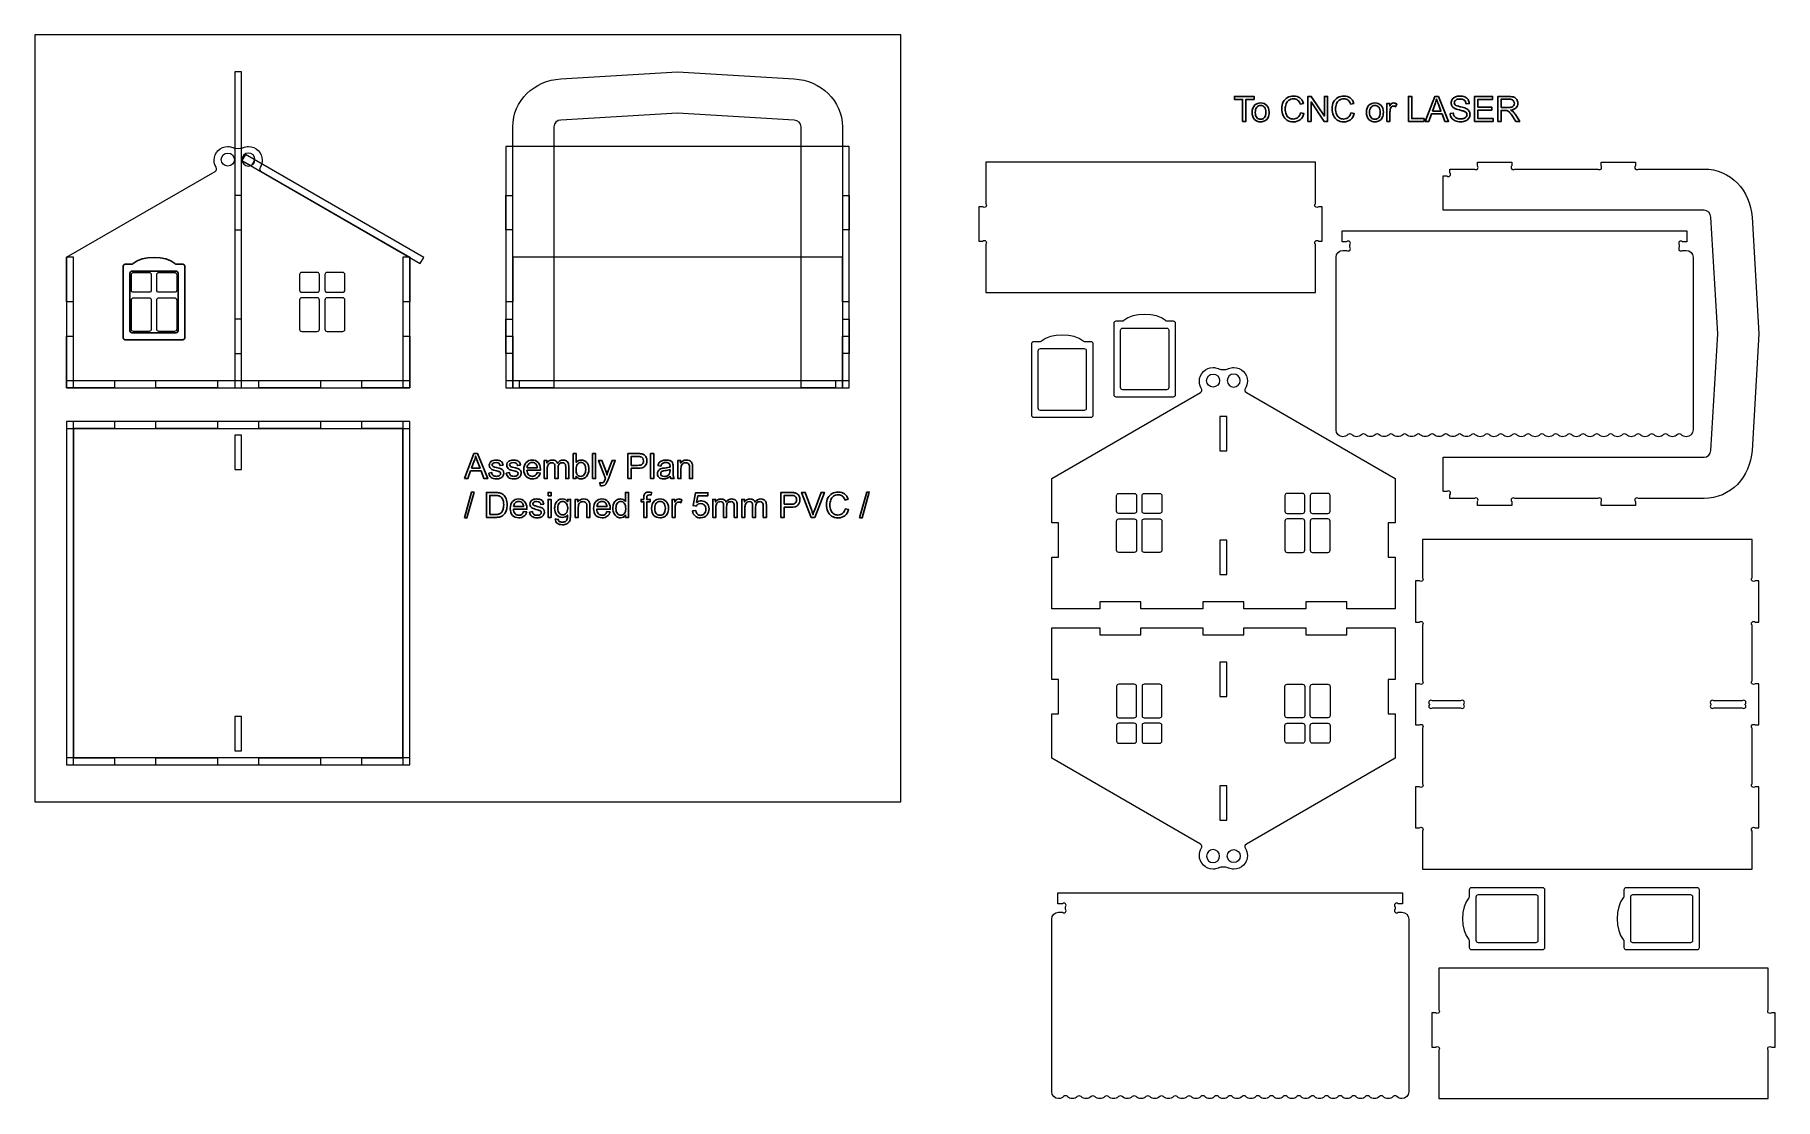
# Model space of a CAD drawing. Header units: centimetres. Extents: x -57 to 69, y -35 to 43.
import ezdxf

# ---------------------------------------------------------------- set-up
doc = ezdxf.new("R2010")
doc.units = ezdxf.units.CM
doc.header["$MEASUREMENT"] = 0
doc.layers.add('layer 1', color=7, linetype='Continuous')

msp = doc.modelspace()

# ---------------------------------------------------------------- linework, layer by layer
at = {"layer": 'layer 1', "color": 250, "lineweight": 20}
msp.add_open_spline([(-57.47925, 42.85269), (-57.47925, 42.85269), (5.59742, 42.85269), (5.59742, 42.85269), (5.59742, 42.85269), (5.59742, 42.85269), (5.59742, -13.02732), (5.59742, -13.02732), (5.59742, -13.02732), (5.59742, -13.02732), (-57.47925, -13.02732), (-57.47925, -13.02732), (-57.47925, -13.02732), (-57.47925, -13.02732), (-57.47925, 42.85269), (-57.47925, 42.85269)], degree=3, knots=[0, 0, 0, 0, 0.2, 0.2, 0.2, 0.2, 0.4, 0.4, 0.4, 0.4, 0.6, 0.6, 0.6, 0.6, 1, 1, 1, 1], dxfattribs=at)
at = {"layer": 'layer 1', "color": 7, "lineweight": 9}
for points, knots in [([(-42.92361, 40.1434), (-42.92361, 40.1434), (-42.42361, 40.1434), (-42.42361, 40.1434), (-42.42361, 40.1434), (-42.42361, 40.1434), (-42.42361, 17.1434), (-42.42361, 17.1434), (-42.42361, 17.1434), (-42.42361, 17.1434), (-42.92361, 17.1434), (-42.92361, 17.1434), (-42.92361, 17.1434), (-42.92361, 17.1434), (-42.92361, 40.1434), (-42.92361, 40.1434)], [0, 0, 0, 0, 0.2, 0.2, 0.2, 0.2, 0.4, 0.4, 0.4, 0.4, 0.6, 0.6, 0.6, 0.6, 1, 1, 1, 1]), ([(-43.01038, 34.62666), (-43.02614, 34.6327), (-43.04134, 34.64025), (-43.0571, 34.64647), (-43.0571, 34.64647), (-43.17381, 34.69252), (-43.29816, 34.71582), (-43.42361, 34.71582), (-43.42361, 34.71582), (-43.97588, 34.71582), (-44.42361, 34.26809), (-44.42361, 33.71582), (-44.42361, 33.71582), (-44.42361, 33.52877), (-44.37224, 33.35379), (-44.28287, 33.20409), (-44.28287, 33.20409), (-44.2131, 33.09095), (-44.20672, 32.97503), (-44.34801, 32.89345), (-44.34801, 32.89345), (-44.34801, 32.89345), (-55.17361, 26.6434), (-55.17361, 26.6434), (-55.17361, 26.6434), (-55.17361, 26.6434), (-55.17361, 23.3934), (-55.17361, 23.3934), (-55.17361, 23.3934), (-55.17361, 23.3934), (-54.67361, 23.3934), (-54.67361, 23.3934), (-54.67361, 23.3934), (-54.67361, 23.3934), (-54.67361, 20.8934), (-54.67361, 20.8934), (-54.67361, 20.8934), (-54.67361, 20.8934), (-55.17361, 20.8934), (-55.17361, 20.8934), (-55.17361, 20.8934), (-55.17361, 20.8934), (-55.17361, 17.1434), (-55.17361, 17.1434), (-55.17361, 17.1434), (-55.17361, 17.1434), (-51.67361, 17.1434), (-51.67361, 17.1434), (-51.67361, 17.1434), (-51.67361, 17.1434), (-51.67361, 17.6434), (-51.67361, 17.6434), (-51.67361, 17.6434), (-51.67361, 17.6434), (-48.67361, 17.6434), (-48.67361, 17.6434), (-48.67361, 17.6434), (-48.67361, 17.6434), (-48.67361, 17.1434), (-48.67361, 17.1434), (-48.67361, 17.1434), (-48.67361, 17.1434), (-44.17361, 17.1434), (-44.17361, 17.1434), (-44.17361, 17.1434), (-44.17361, 17.1434), (-44.17361, 17.6434), (-44.17361, 17.6434), (-44.17361, 17.6434), (-44.17361, 17.6434), (-41.17361, 17.6434), (-41.17361, 17.6434), (-41.17361, 17.6434), (-41.17361, 17.6434), (-41.17361, 17.1434), (-41.17361, 17.1434), (-41.17361, 17.1434), (-41.17361, 17.1434), (-36.67361, 17.1434), (-36.67361, 17.1434), (-36.67361, 17.1434), (-36.67361, 17.1434), (-36.67361, 17.6434), (-36.67361, 17.6434), (-36.67361, 17.6434), (-36.67361, 17.6434), (-33.67361, 17.6434), (-33.67361, 17.6434), (-33.67361, 17.6434), (-33.67361, 17.6434), (-33.67361, 17.1434), (-33.67361, 17.1434), (-33.67361, 17.1434), (-33.67361, 17.1434), (-30.17361, 17.1434), (-30.17361, 17.1434), (-30.17361, 17.1434), (-30.17361, 17.1434), (-30.17361, 20.8934), (-30.17361, 20.8934), (-30.17361, 20.8934), (-30.17361, 20.8934), (-30.67361, 20.8934), (-30.67361, 20.8934), (-30.67361, 20.8934), (-30.67361, 20.8934), (-30.67361, 23.3934), (-30.67361, 23.3934), (-30.67361, 23.3934), (-30.67361, 23.3934), (-30.17361, 23.3934), (-30.17361, 23.3934), (-30.17361, 23.3934), (-30.17361, 23.3934), (-30.17361, 26.6434), (-30.17361, 26.6434), (-30.17361, 26.6434), (-30.17361, 26.6434), (-40.99921, 32.89345), (-40.99921, 32.89345), (-40.99921, 32.89345), (-41.1405, 32.97503), (-41.13412, 33.09095), (-41.06435, 33.20409), (-41.06435, 33.20409), (-40.97498, 33.35379), (-40.92361, 33.52877), (-40.92361, 33.71582), (-40.92361, 33.71582), (-40.92361, 34.26809), (-41.37134, 34.71582), (-41.92361, 34.71582), (-41.92361, 34.71582), (-42.04906, 34.71582), (-42.17341, 34.69252), (-42.29012, 34.64647), (-42.29012, 34.64647), (-42.30588, 34.64025), (-42.32108, 34.6327), (-42.33684, 34.62666), (-42.33684, 34.62666), (-42.53302, 34.55151), (-42.8142, 34.55151), (-43.01038, 34.62666)], [0, 0, 0, 0, 0.027027027, 0.027027027, 0.027027027, 0.027027027, 0.054054054, 0.054054054, 0.054054054, 0.054054054, 0.081081081, 0.081081081, 0.081081081, 0.081081081, 0.108108108, 0.108108108, 0.108108108, 0.108108108, 0.135135135, 0.135135135, 0.135135135, 0.135135135, 0.162162162, 0.162162162, 0.162162162, 0.162162162, 0.189189189, 0.189189189, 0.189189189, 0.189189189, 0.216216216, 0.216216216, 0.216216216, 0.216216216, 0.243243243, 0.243243243, 0.243243243, 0.243243243, 0.27027027, 0.27027027, 0.27027027, 0.27027027, 0.297297297, 0.297297297, 0.297297297, 0.297297297, 0.324324324, 0.324324324, 0.324324324, 0.324324324, 0.351351351, 0.351351351, 0.351351351, 0.351351351, 0.378378378, 0.378378378, 0.378378378, 0.378378378, 0.405405405, 0.405405405, 0.405405405, 0.405405405, 0.432432432, 0.432432432, 0.432432432, 0.432432432, 0.459459459, 0.459459459, 0.459459459, 0.459459459, 0.486486486, 0.486486486, 0.486486486, 0.486486486, 0.513513514, 0.513513514, 0.513513514, 0.513513514, 0.540540541, 0.540540541, 0.540540541, 0.540540541, 0.567567568, 0.567567568, 0.567567568, 0.567567568, 0.594594595, 0.594594595, 0.594594595, 0.594594595, 0.621621622, 0.621621622, 0.621621622, 0.621621622, 0.648648649, 0.648648649, 0.648648649, 0.648648649, 0.675675676, 0.675675676, 0.675675676, 0.675675676, 0.702702703, 0.702702703, 0.702702703, 0.702702703, 0.72972973, 0.72972973, 0.72972973, 0.72972973, 0.756756757, 0.756756757, 0.756756757, 0.756756757, 0.783783784, 0.783783784, 0.783783784, 0.783783784, 0.810810811, 0.810810811, 0.810810811, 0.810810811, 0.837837838, 0.837837838, 0.837837838, 0.837837838, 0.864864865, 0.864864865, 0.864864865, 0.864864865, 0.891891892, 0.891891892, 0.891891892, 0.891891892, 0.918918919, 0.918918919, 0.918918919, 0.918918919, 0.945945946, 0.945945946, 0.945945946, 0.945945946, 1, 1, 1, 1]), ([(-43.42361, 34.24082), (-43.68594, 34.24082), (-43.89861, 34.02815), (-43.89861, 33.76582), (-43.89861, 33.76582), (-43.89861, 33.50349), (-43.68594, 33.29082), (-43.42361, 33.29082), (-43.42361, 33.29082), (-43.16128, 33.29082), (-42.94861, 33.50349), (-42.94861, 33.76582), (-42.94861, 33.76582), (-42.94861, 34.02815), (-43.16128, 34.24082), (-43.42361, 34.24082)], [0, 0, 0, 0, 0.2, 0.2, 0.2, 0.2, 0.4, 0.4, 0.4, 0.4, 0.6, 0.6, 0.6, 0.6, 1, 1, 1, 1]), ([(-41.92361, 34.24082), (-41.66128, 34.24082), (-41.44861, 34.02815), (-41.44861, 33.76582), (-41.44861, 33.76582), (-41.44861, 33.50349), (-41.66128, 33.29082), (-41.92361, 33.29082), (-41.92361, 33.29082), (-42.18594, 33.29082), (-42.39861, 33.50349), (-42.39861, 33.76582), (-42.39861, 33.76582), (-42.39861, 34.02815), (-42.18594, 34.24082), (-41.92361, 34.24082)], [0, 0, 0, 0, 0.2, 0.2, 0.2, 0.2, 0.4, 0.4, 0.4, 0.4, 0.6, 0.6, 0.6, 0.6, 1, 1, 1, 1]), ([(-23.17361, 34.71582), (-23.17361, 34.71582), (-22.67361, 34.71582), (-22.67361, 34.71582), (-22.67361, 34.71582), (-22.67361, 34.71582), (-22.67361, 17.1434), (-22.67361, 17.1434), (-22.67361, 17.1434), (-22.67361, 17.1434), (-23.17361, 17.1434), (-23.17361, 17.1434), (-23.17361, 17.1434), (-23.17361, 17.1434), (-23.17361, 34.71582), (-23.17361, 34.71582)], [0, 0, 0, 0, 0.2, 0.2, 0.2, 0.2, 0.4, 0.4, 0.4, 0.4, 0.6, 0.6, 0.6, 0.6, 1, 1, 1, 1]), ([(-23.17361, 34.71582), (-23.17361, 34.71582), (1.82639, 34.71582), (1.82639, 34.71582), (1.82639, 34.71582), (1.82639, 34.71582), (1.82639, 17.1434), (1.82639, 17.1434), (1.82639, 17.1434), (1.82639, 17.1434), (-23.17361, 17.1434), (-23.17361, 17.1434), (-23.17361, 17.1434), (-23.17361, 17.1434), (-23.17361, 34.71582), (-23.17361, 34.71582)], [0, 0, 0, 0, 0.2, 0.2, 0.2, 0.2, 0.4, 0.4, 0.4, 0.4, 0.6, 0.6, 0.6, 0.6, 1, 1, 1, 1]), ([(1.32639, 34.71582), (1.32639, 34.71582), (1.82639, 34.71582), (1.82639, 34.71582), (1.82639, 34.71582), (1.82639, 34.71582), (1.82639, 17.1434), (1.82639, 17.1434), (1.82639, 17.1434), (1.82639, 17.1434), (1.32639, 17.1434), (1.32639, 17.1434), (1.32639, 17.1434), (1.32639, 17.1434), (1.32639, 34.71582), (1.32639, 34.71582)], [0, 0, 0, 0, 0.2, 0.2, 0.2, 0.2, 0.4, 0.4, 0.4, 0.4, 0.6, 0.6, 0.6, 0.6, 1, 1, 1, 1]), ([(-42.39501, 33.69933), (-42.39501, 33.69933), (-42.14501, 34.13234), (-42.14501, 34.13234), (-42.14501, 34.13234), (-42.14501, 34.13234), (-29.15462, 26.63235), (-29.15462, 26.63235), (-29.15462, 26.63235), (-29.15462, 26.63235), (-29.40462, 26.19933), (-29.40462, 26.19933), (-29.40462, 26.19933), (-29.40462, 26.19933), (-42.39501, 33.69933), (-42.39501, 33.69933)], [0, 0, 0, 0, 0.2, 0.2, 0.2, 0.2, 0.4, 0.4, 0.4, 0.4, 0.6, 0.6, 0.6, 0.6, 1, 1, 1, 1]), ([(-42.14501, 34.13234), (-42.14501, 34.13234), (-41.45219, 33.73234), (-41.45219, 33.73234), (-41.45219, 33.73234), (-41.45219, 33.73234), (-41.70219, 33.29933), (-41.70219, 33.29933), (-41.70219, 33.29933), (-41.70219, 33.29933), (-42.39501, 33.69933), (-42.39501, 33.69933), (-42.39501, 33.69933), (-42.39501, 33.69933), (-42.14501, 34.13234), (-42.14501, 34.13234)], [0, 0, 0, 0, 0.2, 0.2, 0.2, 0.2, 0.4, 0.4, 0.4, 0.4, 0.6, 0.6, 0.6, 0.6, 1, 1, 1, 1]), ([(-42.42361, 28.6434), (-42.42361, 28.6434), (-42.92361, 28.6434), (-42.92361, 28.6434), (-42.92361, 28.6434), (-42.92361, 28.6434), (-42.92361, 31.1434), (-42.92361, 31.1434), (-42.92361, 31.1434), (-42.92361, 31.1434), (-42.42361, 31.1434), (-42.42361, 31.1434), (-42.42361, 31.1434), (-42.42361, 31.1434), (-42.42361, 28.6434), (-42.42361, 28.6434)], [0, 0, 0, 0, 0.2, 0.2, 0.2, 0.2, 0.4, 0.4, 0.4, 0.4, 0.6, 0.6, 0.6, 0.6, 1, 1, 1, 1]), ([(-55.17361, 26.64341), (-55.17361, 26.64341), (-54.67361, 26.64341), (-54.67361, 26.64341), (-54.67361, 26.64341), (-54.67361, 26.64341), (-54.67361, 17.1434), (-54.67361, 17.1434), (-54.67361, 17.1434), (-54.67361, 17.1434), (-55.17361, 17.1434), (-55.17361, 17.1434), (-55.17361, 17.1434), (-55.17361, 17.1434), (-55.17361, 26.64341), (-55.17361, 26.64341)], [0, 0, 0, 0, 0.2, 0.2, 0.2, 0.2, 0.4, 0.4, 0.4, 0.4, 0.6, 0.6, 0.6, 0.6, 1, 1, 1, 1]), ([(-30.67361, 26.6434), (-30.67361, 26.6434), (-30.17361, 26.6434), (-30.17361, 26.6434), (-30.17361, 26.6434), (-30.17361, 26.6434), (-30.17361, 17.1434), (-30.17361, 17.1434), (-30.17361, 17.1434), (-30.17361, 17.1434), (-30.67361, 17.1434), (-30.67361, 17.1434), (-30.67361, 17.1434), (-30.67361, 17.1434), (-30.67361, 26.6434), (-30.67361, 26.6434)], [0, 0, 0, 0, 0.2, 0.2, 0.2, 0.2, 0.4, 0.4, 0.4, 0.4, 0.6, 0.6, 0.6, 0.6, 1, 1, 1, 1]), ([(-22.67361, 26.6434), (-22.67361, 26.6434), (1.32639, 26.6434), (1.32639, 26.6434), (1.32639, 26.6434), (1.32639, 26.6434), (1.32639, 23.3934), (1.32639, 23.3934), (1.32639, 23.3934), (1.32639, 23.3934), (1.82639, 23.3934), (1.82639, 23.3934), (1.82639, 23.3934), (1.82639, 23.3934), (1.82639, 20.8934), (1.82639, 20.8934), (1.82639, 20.8934), (1.82639, 20.8934), (1.32639, 20.8934), (1.32639, 20.8934), (1.32639, 20.8934), (1.32639, 20.8934), (1.32639, 17.1434), (1.32639, 17.1434), (1.32639, 17.1434), (1.32639, 17.1434), (-22.67361, 17.1434), (-22.67361, 17.1434), (-22.67361, 17.1434), (-22.67361, 17.1434), (-22.67361, 20.8934), (-22.67361, 20.8934), (-22.67361, 20.8934), (-22.67361, 20.8934), (-23.17361, 20.8934), (-23.17361, 20.8934), (-23.17361, 20.8934), (-23.17361, 20.8934), (-23.17361, 23.3934), (-23.17361, 23.3934), (-23.17361, 23.3934), (-23.17361, 23.3934), (-22.67361, 23.3934), (-22.67361, 23.3934), (-22.67361, 23.3934), (-22.67361, 23.3934), (-22.67361, 26.6434), (-22.67361, 26.6434)], [0, 0, 0, 0, 0.076923077, 0.076923077, 0.076923077, 0.076923077, 0.153846154, 0.153846154, 0.153846154, 0.153846154, 0.230769231, 0.230769231, 0.230769231, 0.230769231, 0.307692308, 0.307692308, 0.307692308, 0.307692308, 0.384615385, 0.384615385, 0.384615385, 0.384615385, 0.461538462, 0.461538462, 0.461538462, 0.461538462, 0.538461538, 0.538461538, 0.538461538, 0.538461538, 0.615384615, 0.615384615, 0.615384615, 0.615384615, 0.692307692, 0.692307692, 0.692307692, 0.692307692, 0.769230769, 0.769230769, 0.769230769, 0.769230769, 0.846153846, 0.846153846, 0.846153846, 0.846153846, 1, 1, 1, 1]), ([(-49.15861, 25.5434), (-49.15861, 25.5434), (-50.28861, 25.5434), (-50.28861, 25.5434), (-50.28861, 25.5434), (-50.37671, 25.5434), (-50.44861, 25.4715), (-50.44861, 25.3834), (-50.44861, 25.3834), (-50.44861, 25.3834), (-50.44861, 24.2534), (-50.44861, 24.2534), (-50.44861, 24.2534), (-50.44861, 24.1653), (-50.37673, 24.0934), (-50.28861, 24.0934), (-50.28861, 24.0934), (-50.28861, 24.0934), (-49.15861, 24.0934), (-49.15861, 24.0934), (-49.15861, 24.0934), (-49.07049, 24.0934), (-48.99861, 24.16528), (-48.99861, 24.2534), (-48.99861, 24.2534), (-48.99861, 24.2534), (-48.99861, 25.3834), (-48.99861, 25.3834), (-48.99861, 25.3834), (-48.99861, 25.47152), (-49.07053, 25.5434), (-49.15861, 25.5434)], [0, 0, 0, 0, 0.111111111, 0.111111111, 0.111111111, 0.111111111, 0.222222222, 0.222222222, 0.222222222, 0.222222222, 0.333333333, 0.333333333, 0.333333333, 0.333333333, 0.444444444, 0.444444444, 0.444444444, 0.444444444, 0.555555556, 0.555555556, 0.555555556, 0.555555556, 0.666666667, 0.666666667, 0.666666667, 0.666666667, 0.777777778, 0.777777778, 0.777777778, 0.777777778, 1, 1, 1, 1]), ([(-47.30861, 25.5434), (-47.30861, 25.5434), (-48.43861, 25.5434), (-48.43861, 25.5434), (-48.43861, 25.5434), (-48.52671, 25.5434), (-48.59861, 25.4715), (-48.59861, 25.3834), (-48.59861, 25.3834), (-48.59861, 25.3834), (-48.59861, 24.2534), (-48.59861, 24.2534), (-48.59861, 24.2534), (-48.59861, 24.1653), (-48.52673, 24.0934), (-48.43861, 24.0934), (-48.43861, 24.0934), (-48.43861, 24.0934), (-47.30861, 24.0934), (-47.30861, 24.0934), (-47.30861, 24.0934), (-47.22049, 24.0934), (-47.14861, 24.16528), (-47.14861, 24.2534), (-47.14861, 24.2534), (-47.14861, 24.2534), (-47.14861, 25.3834), (-47.14861, 25.3834), (-47.14861, 25.3834), (-47.14861, 25.47152), (-47.22053, 25.5434), (-47.30861, 25.5434)], [0, 0, 0, 0, 0.111111111, 0.111111111, 0.111111111, 0.111111111, 0.222222222, 0.222222222, 0.222222222, 0.222222222, 0.333333333, 0.333333333, 0.333333333, 0.333333333, 0.444444444, 0.444444444, 0.444444444, 0.444444444, 0.555555556, 0.555555556, 0.555555556, 0.555555556, 0.666666667, 0.666666667, 0.666666667, 0.666666667, 0.777777778, 0.777777778, 0.777777778, 0.777777778, 1, 1, 1, 1]), ([(-38.03861, 25.5434), (-38.03861, 25.5434), (-36.90861, 25.5434), (-36.90861, 25.5434), (-36.90861, 25.5434), (-36.82051, 25.5434), (-36.74861, 25.4715), (-36.74861, 25.3834), (-36.74861, 25.3834), (-36.74861, 25.3834), (-36.74861, 24.2534), (-36.74861, 24.2534), (-36.74861, 24.2534), (-36.74861, 24.1653), (-36.82049, 24.0934), (-36.90861, 24.0934), (-36.90861, 24.0934), (-36.90861, 24.0934), (-38.03861, 24.0934), (-38.03861, 24.0934), (-38.03861, 24.0934), (-38.12673, 24.0934), (-38.19861, 24.16528), (-38.19861, 24.2534), (-38.19861, 24.2534), (-38.19861, 24.2534), (-38.19861, 25.3834), (-38.19861, 25.3834), (-38.19861, 25.3834), (-38.19861, 25.47152), (-38.12669, 25.5434), (-38.03861, 25.5434)], [0, 0, 0, 0, 0.111111111, 0.111111111, 0.111111111, 0.111111111, 0.222222222, 0.222222222, 0.222222222, 0.222222222, 0.333333333, 0.333333333, 0.333333333, 0.333333333, 0.444444444, 0.444444444, 0.444444444, 0.444444444, 0.555555556, 0.555555556, 0.555555556, 0.555555556, 0.666666667, 0.666666667, 0.666666667, 0.666666667, 0.777777778, 0.777777778, 0.777777778, 0.777777778, 1, 1, 1, 1]), ([(-36.18861, 25.5434), (-36.18861, 25.5434), (-35.05861, 25.5434), (-35.05861, 25.5434), (-35.05861, 25.5434), (-34.97051, 25.5434), (-34.89861, 25.4715), (-34.89861, 25.3834), (-34.89861, 25.3834), (-34.89861, 25.3834), (-34.89861, 24.2534), (-34.89861, 24.2534), (-34.89861, 24.2534), (-34.89861, 24.1653), (-34.97049, 24.0934), (-35.05861, 24.0934), (-35.05861, 24.0934), (-35.05861, 24.0934), (-36.18861, 24.0934), (-36.18861, 24.0934), (-36.18861, 24.0934), (-36.27673, 24.0934), (-36.34861, 24.16528), (-36.34861, 24.2534), (-36.34861, 24.2534), (-36.34861, 24.2534), (-36.34861, 25.3834), (-36.34861, 25.3834), (-36.34861, 25.3834), (-36.34861, 25.47152), (-36.27669, 25.5434), (-36.18861, 25.5434)], [0, 0, 0, 0, 0.111111111, 0.111111111, 0.111111111, 0.111111111, 0.222222222, 0.222222222, 0.222222222, 0.222222222, 0.333333333, 0.333333333, 0.333333333, 0.333333333, 0.444444444, 0.444444444, 0.444444444, 0.444444444, 0.555555556, 0.555555556, 0.555555556, 0.555555556, 0.666666667, 0.666666667, 0.666666667, 0.666666667, 0.777777778, 0.777777778, 0.777777778, 0.777777778, 1, 1, 1, 1]), ([(-50.44861, 23.5334), (-50.44861, 23.5334), (-50.44861, 21.4034), (-50.44861, 21.4034), (-50.44861, 21.4034), (-50.44861, 21.3153), (-50.37673, 21.2434), (-50.28861, 21.2434), (-50.28861, 21.2434), (-50.28861, 21.2434), (-49.15861, 21.2434), (-49.15861, 21.2434), (-49.15861, 21.2434), (-49.07049, 21.2434), (-48.99861, 21.31528), (-48.99861, 21.4034), (-48.99861, 21.4034), (-48.99861, 21.4034), (-48.99861, 23.5334), (-48.99861, 23.5334), (-48.99861, 23.5334), (-48.99861, 23.62152), (-49.07051, 23.6934), (-49.15861, 23.6934), (-49.15861, 23.6934), (-49.15861, 23.6934), (-50.28861, 23.6934), (-50.28861, 23.6934), (-50.28861, 23.6934), (-50.37671, 23.6934), (-50.44861, 23.62148), (-50.44861, 23.5334)], [0, 0, 0, 0, 0.111111111, 0.111111111, 0.111111111, 0.111111111, 0.222222222, 0.222222222, 0.222222222, 0.222222222, 0.333333333, 0.333333333, 0.333333333, 0.333333333, 0.444444444, 0.444444444, 0.444444444, 0.444444444, 0.555555556, 0.555555556, 0.555555556, 0.555555556, 0.666666667, 0.666666667, 0.666666667, 0.666666667, 0.777777778, 0.777777778, 0.777777778, 0.777777778, 1, 1, 1, 1]), ([(-48.43861, 21.2434), (-48.43861, 21.2434), (-47.30861, 21.2434), (-47.30861, 21.2434), (-47.30861, 21.2434), (-47.22049, 21.2434), (-47.14861, 21.31528), (-47.14861, 21.4034), (-47.14861, 21.4034), (-47.14861, 21.4034), (-47.14861, 23.5334), (-47.14861, 23.5334), (-47.14861, 23.5334), (-47.14861, 23.62152), (-47.22051, 23.6934), (-47.30861, 23.6934), (-47.30861, 23.6934), (-47.30861, 23.6934), (-48.43861, 23.6934), (-48.43861, 23.6934), (-48.43861, 23.6934), (-48.52671, 23.6934), (-48.59861, 23.6215), (-48.59861, 23.5334), (-48.59861, 23.5334), (-48.59861, 23.5334), (-48.59861, 21.4034), (-48.59861, 21.4034), (-48.59861, 21.4034), (-48.59861, 21.3153), (-48.52673, 21.2434), (-48.43861, 21.2434)], [0, 0, 0, 0, 0.111111111, 0.111111111, 0.111111111, 0.111111111, 0.222222222, 0.222222222, 0.222222222, 0.222222222, 0.333333333, 0.333333333, 0.333333333, 0.333333333, 0.444444444, 0.444444444, 0.444444444, 0.444444444, 0.555555556, 0.555555556, 0.555555556, 0.555555556, 0.666666667, 0.666666667, 0.666666667, 0.666666667, 0.777777778, 0.777777778, 0.777777778, 0.777777778, 1, 1, 1, 1]), ([(-36.90861, 21.2434), (-36.90861, 21.2434), (-38.03861, 21.2434), (-38.03861, 21.2434), (-38.03861, 21.2434), (-38.12673, 21.2434), (-38.19861, 21.31528), (-38.19861, 21.4034), (-38.19861, 21.4034), (-38.19861, 21.4034), (-38.19861, 23.5334), (-38.19861, 23.5334), (-38.19861, 23.5334), (-38.19861, 23.62152), (-38.12671, 23.6934), (-38.03861, 23.6934), (-38.03861, 23.6934), (-38.03861, 23.6934), (-36.90861, 23.6934), (-36.90861, 23.6934), (-36.90861, 23.6934), (-36.82051, 23.6934), (-36.74861, 23.6215), (-36.74861, 23.5334), (-36.74861, 23.5334), (-36.74861, 23.5334), (-36.74861, 21.4034), (-36.74861, 21.4034), (-36.74861, 21.4034), (-36.74861, 21.3153), (-36.82049, 21.2434), (-36.90861, 21.2434)], [0, 0, 0, 0, 0.111111111, 0.111111111, 0.111111111, 0.111111111, 0.222222222, 0.222222222, 0.222222222, 0.222222222, 0.333333333, 0.333333333, 0.333333333, 0.333333333, 0.444444444, 0.444444444, 0.444444444, 0.444444444, 0.555555556, 0.555555556, 0.555555556, 0.555555556, 0.666666667, 0.666666667, 0.666666667, 0.666666667, 0.777777778, 0.777777778, 0.777777778, 0.777777778, 1, 1, 1, 1]), ([(-34.89861, 23.5334), (-34.89861, 23.5334), (-34.89861, 21.4034), (-34.89861, 21.4034), (-34.89861, 21.4034), (-34.89861, 21.3153), (-34.97049, 21.2434), (-35.05861, 21.2434), (-35.05861, 21.2434), (-35.05861, 21.2434), (-36.18861, 21.2434), (-36.18861, 21.2434), (-36.18861, 21.2434), (-36.27673, 21.2434), (-36.34861, 21.31528), (-36.34861, 21.4034), (-36.34861, 21.4034), (-36.34861, 21.4034), (-36.34861, 23.5334), (-36.34861, 23.5334), (-36.34861, 23.5334), (-36.34861, 23.62152), (-36.27671, 23.6934), (-36.18861, 23.6934), (-36.18861, 23.6934), (-36.18861, 23.6934), (-35.05861, 23.6934), (-35.05861, 23.6934), (-35.05861, 23.6934), (-34.97051, 23.6934), (-34.89861, 23.62148), (-34.89861, 23.5334)], [0, 0, 0, 0, 0.111111111, 0.111111111, 0.111111111, 0.111111111, 0.222222222, 0.222222222, 0.222222222, 0.222222222, 0.333333333, 0.333333333, 0.333333333, 0.333333333, 0.444444444, 0.444444444, 0.444444444, 0.444444444, 0.555555556, 0.555555556, 0.555555556, 0.555555556, 0.666666667, 0.666666667, 0.666666667, 0.666666667, 0.777777778, 0.777777778, 0.777777778, 0.777777778, 1, 1, 1, 1]), ([(-42.42361, 19.6434), (-42.42361, 19.6434), (-42.92361, 19.6434), (-42.92361, 19.6434), (-42.92361, 19.6434), (-42.92361, 19.6434), (-42.92361, 22.1434), (-42.92361, 22.1434), (-42.92361, 22.1434), (-42.92361, 22.1434), (-42.42361, 22.1434), (-42.42361, 22.1434), (-42.42361, 22.1434), (-42.42361, 22.1434), (-42.42361, 19.6434), (-42.42361, 19.6434)], [0, 0, 0, 0, 0.2, 0.2, 0.2, 0.2, 0.4, 0.4, 0.4, 0.4, 0.6, 0.6, 0.6, 0.6, 1, 1, 1, 1]), ([(-30.17361, 17.6434), (-30.17361, 17.6434), (-30.17361, 17.1434), (-30.17361, 17.1434), (-30.17361, 17.1434), (-30.17361, 17.1434), (-55.17361, 17.1434), (-55.17361, 17.1434), (-55.17361, 17.1434), (-55.17361, 17.1434), (-55.17361, 17.6434), (-55.17361, 17.6434), (-55.17361, 17.6434), (-55.17361, 17.6434), (-30.17361, 17.6434), (-30.17361, 17.6434)], [0, 0, 0, 0, 0.2, 0.2, 0.2, 0.2, 0.4, 0.4, 0.4, 0.4, 0.6, 0.6, 0.6, 0.6, 1, 1, 1, 1]), ([(1.82639, 17.6434), (1.82639, 17.6434), (1.82639, 17.1434), (1.82639, 17.1434), (1.82639, 17.1434), (1.82639, 17.1434), (-23.17361, 17.1434), (-23.17361, 17.1434), (-23.17361, 17.1434), (-23.17361, 17.1434), (-23.17361, 17.6434), (-23.17361, 17.6434), (-23.17361, 17.6434), (-23.17361, 17.6434), (1.82639, 17.6434), (1.82639, 17.6434)], [0, 0, 0, 0, 0.2, 0.2, 0.2, 0.2, 0.4, 0.4, 0.4, 0.4, 0.6, 0.6, 0.6, 0.6, 1, 1, 1, 1]), ([(-55.17361, 14.68196), (-55.17361, 14.68196), (-54.67361, 14.68196), (-54.67361, 14.68196), (-54.67361, 14.68196), (-54.67361, 14.68196), (-54.67361, -10.31804), (-54.67361, -10.31804), (-54.67361, -10.31804), (-54.67361, -10.31804), (-55.17361, -10.31804), (-55.17361, -10.31804), (-55.17361, -10.31804), (-55.17361, -10.31804), (-55.17361, 14.68196), (-55.17361, 14.68196)], [0, 0, 0, 0, 0.2, 0.2, 0.2, 0.2, 0.4, 0.4, 0.4, 0.4, 0.6, 0.6, 0.6, 0.6, 1, 1, 1, 1]), ([(-30.17361, 14.68196), (-30.17361, 14.68196), (-30.17361, 14.18196), (-30.17361, 14.18196), (-30.17361, 14.18196), (-30.17361, 14.18196), (-55.17361, 14.18196), (-55.17361, 14.18196), (-55.17361, 14.18196), (-55.17361, 14.18196), (-55.17361, 14.68196), (-55.17361, 14.68196), (-55.17361, 14.68196), (-55.17361, 14.68196), (-30.17361, 14.68196), (-30.17361, 14.68196)], [0, 0, 0, 0, 0.2, 0.2, 0.2, 0.2, 0.4, 0.4, 0.4, 0.4, 0.6, 0.6, 0.6, 0.6, 1, 1, 1, 1]), ([(-54.67361, 14.18196), (-54.67361, 14.18196), (-51.67361, 14.18196), (-51.67361, 14.18196), (-51.67361, 14.18196), (-51.67361, 14.18196), (-51.67361, 14.68196), (-51.67361, 14.68196), (-51.67361, 14.68196), (-51.67361, 14.68196), (-48.67361, 14.68196), (-48.67361, 14.68196), (-48.67361, 14.68196), (-48.67361, 14.68196), (-48.67361, 14.18196), (-48.67361, 14.18196), (-48.67361, 14.18196), (-48.67361, 14.18196), (-44.17361, 14.18196), (-44.17361, 14.18196), (-44.17361, 14.18196), (-44.17361, 14.18196), (-44.17361, 14.68196), (-44.17361, 14.68196), (-44.17361, 14.68196), (-44.17361, 14.68196), (-41.17361, 14.68196), (-41.17361, 14.68196), (-41.17361, 14.68196), (-41.17361, 14.68196), (-41.17361, 14.18196), (-41.17361, 14.18196), (-41.17361, 14.18196), (-41.17361, 14.18196), (-36.67361, 14.18196), (-36.67361, 14.18196), (-36.67361, 14.18196), (-36.67361, 14.18196), (-36.67361, 14.68196), (-36.67361, 14.68196), (-36.67361, 14.68196), (-36.67361, 14.68196), (-33.67361, 14.68196), (-33.67361, 14.68196), (-33.67361, 14.68196), (-33.67361, 14.68196), (-33.67361, 14.18196), (-33.67361, 14.18196), (-33.67361, 14.18196), (-33.67361, 14.18196), (-30.67361, 14.18196), (-30.67361, 14.18196), (-30.67361, 14.18196), (-30.67361, 14.18196), (-30.67361, -9.81804), (-30.67361, -9.81804), (-30.67361, -9.81804), (-30.67361, -9.81804), (-33.67361, -9.81804), (-33.67361, -9.81804), (-33.67361, -9.81804), (-33.67361, -9.81804), (-33.67361, -10.31804), (-33.67361, -10.31804), (-33.67361, -10.31804), (-33.67361, -10.31804), (-36.67361, -10.31804), (-36.67361, -10.31804), (-36.67361, -10.31804), (-36.67361, -10.31804), (-36.67361, -9.81804), (-36.67361, -9.81804), (-36.67361, -9.81804), (-36.67361, -9.81804), (-41.17361, -9.81804), (-41.17361, -9.81804), (-41.17361, -9.81804), (-41.17361, -9.81804), (-41.17361, -10.31804), (-41.17361, -10.31804), (-41.17361, -10.31804), (-41.17361, -10.31804), (-44.17361, -10.31804), (-44.17361, -10.31804), (-44.17361, -10.31804), (-44.17361, -10.31804), (-44.17361, -9.81804), (-44.17361, -9.81804), (-44.17361, -9.81804), (-44.17361, -9.81804), (-48.67361, -9.81804), (-48.67361, -9.81804), (-48.67361, -9.81804), (-48.67361, -9.81804), (-48.67361, -10.31804), (-48.67361, -10.31804), (-48.67361, -10.31804), (-48.67361, -10.31804), (-51.67361, -10.31804), (-51.67361, -10.31804), (-51.67361, -10.31804), (-51.67361, -10.31804), (-51.67361, -9.81804), (-51.67361, -9.81804), (-51.67361, -9.81804), (-51.67361, -9.81804), (-54.67361, -9.81804), (-54.67361, -9.81804), (-54.67361, -9.81804), (-54.67361, -9.81804), (-54.67361, 14.18196), (-54.67361, 14.18196)], [0, 0, 0, 0, 0.034482759, 0.034482759, 0.034482759, 0.034482759, 0.068965517, 0.068965517, 0.068965517, 0.068965517, 0.103448276, 0.103448276, 0.103448276, 0.103448276, 0.137931034, 0.137931034, 0.137931034, 0.137931034, 0.172413793, 0.172413793, 0.172413793, 0.172413793, 0.206896552, 0.206896552, 0.206896552, 0.206896552, 0.24137931, 0.24137931, 0.24137931, 0.24137931, 0.275862069, 0.275862069, 0.275862069, 0.275862069, 0.310344828, 0.310344828, 0.310344828, 0.310344828, 0.344827586, 0.344827586, 0.344827586, 0.344827586, 0.379310345, 0.379310345, 0.379310345, 0.379310345, 0.413793103, 0.413793103, 0.413793103, 0.413793103, 0.448275862, 0.448275862, 0.448275862, 0.448275862, 0.482758621, 0.482758621, 0.482758621, 0.482758621, 0.517241379, 0.517241379, 0.517241379, 0.517241379, 0.551724138, 0.551724138, 0.551724138, 0.551724138, 0.586206897, 0.586206897, 0.586206897, 0.586206897, 0.620689655, 0.620689655, 0.620689655, 0.620689655, 0.655172414, 0.655172414, 0.655172414, 0.655172414, 0.689655172, 0.689655172, 0.689655172, 0.689655172, 0.724137931, 0.724137931, 0.724137931, 0.724137931, 0.75862069, 0.75862069, 0.75862069, 0.75862069, 0.793103448, 0.793103448, 0.793103448, 0.793103448, 0.827586207, 0.827586207, 0.827586207, 0.827586207, 0.862068966, 0.862068966, 0.862068966, 0.862068966, 0.896551724, 0.896551724, 0.896551724, 0.896551724, 0.931034483, 0.931034483, 0.931034483, 0.931034483, 1, 1, 1, 1]), ([(-30.67361, 14.68196), (-30.67361, 14.68196), (-30.17361, 14.68196), (-30.17361, 14.68196), (-30.17361, 14.68196), (-30.17361, 14.68196), (-30.17361, -10.31804), (-30.17361, -10.31804), (-30.17361, -10.31804), (-30.17361, -10.31804), (-30.67361, -10.31804), (-30.67361, -10.31804), (-30.67361, -10.31804), (-30.67361, -10.31804), (-30.67361, 14.68196), (-30.67361, 14.68196)], [0, 0, 0, 0, 0.2, 0.2, 0.2, 0.2, 0.4, 0.4, 0.4, 0.4, 0.6, 0.6, 0.6, 0.6, 1, 1, 1, 1]), ([(-42.42361, 11.18196), (-42.42361, 11.18196), (-42.92361, 11.18196), (-42.92361, 11.18196), (-42.92361, 11.18196), (-42.92361, 11.18196), (-42.92361, 13.68196), (-42.92361, 13.68196), (-42.92361, 13.68196), (-42.92361, 13.68196), (-42.42361, 13.68196), (-42.42361, 13.68196), (-42.42361, 13.68196), (-42.42361, 13.68196), (-42.42361, 11.18196), (-42.42361, 11.18196)], [0, 0, 0, 0, 0.2, 0.2, 0.2, 0.2, 0.4, 0.4, 0.4, 0.4, 0.6, 0.6, 0.6, 0.6, 1, 1, 1, 1]), ([(-42.42361, -9.31804), (-42.42361, -9.31804), (-42.92361, -9.31804), (-42.92361, -9.31804), (-42.92361, -9.31804), (-42.92361, -9.31804), (-42.92361, -6.81804), (-42.92361, -6.81804), (-42.92361, -6.81804), (-42.92361, -6.81804), (-42.42361, -6.81804), (-42.42361, -6.81804), (-42.42361, -6.81804), (-42.42361, -6.81804), (-42.42361, -9.31804), (-42.42361, -9.31804)], [0, 0, 0, 0, 0.2, 0.2, 0.2, 0.2, 0.4, 0.4, 0.4, 0.4, 0.6, 0.6, 0.6, 0.6, 1, 1, 1, 1]), ([(-30.17361, -9.81804), (-30.17361, -9.81804), (-30.17361, -10.31804), (-30.17361, -10.31804), (-30.17361, -10.31804), (-30.17361, -10.31804), (-55.17361, -10.31804), (-55.17361, -10.31804), (-55.17361, -10.31804), (-55.17361, -10.31804), (-55.17361, -9.81804), (-55.17361, -9.81804), (-55.17361, -9.81804), (-55.17361, -9.81804), (-30.17361, -9.81804), (-30.17361, -9.81804)], [0, 0, 0, 0, 0.2, 0.2, 0.2, 0.2, 0.4, 0.4, 0.4, 0.4, 0.6, 0.6, 0.6, 0.6, 1, 1, 1, 1])]:
    msp.add_open_spline(points, degree=3, knots=knots, dxfattribs=at)
at = {"layer": 'layer 1', "color": 7, "lineweight": 20}
msp.add_open_spline([(-1.67361, 17.1434), (-1.67361, 17.1434), (0.82639, 17.1434), (0.82639, 17.1434), (0.82639, 17.1434), (0.82639, 17.1434), (0.82639, 17.6434), (0.82639, 17.6434), (0.82639, 17.6434), (0.82639, 17.6434), (1.32638, 17.6434), (1.32638, 17.6434), (1.32638, 17.6434), (1.32638, 17.6434), (1.32638, 19.6434), (1.32638, 19.6434), (1.32638, 19.6434), (1.32638, 19.6434), (1.82638, 19.6434), (1.82638, 19.6434), (1.82638, 19.6434), (1.82638, 19.6434), (1.82638, 22.1434), (1.82638, 22.1434), (1.82638, 22.1434), (1.82638, 22.1434), (1.32638, 22.1434), (1.32638, 22.1434), (1.32638, 22.1434), (1.32638, 22.1434), (1.32638, 28.6434), (1.32638, 28.6434), (1.32638, 28.6434), (1.32638, 28.6434), (1.8264, 28.6434), (1.8264, 28.6434), (1.8264, 28.6434), (1.8264, 28.6434), (1.8264, 31.1434), (1.8264, 31.1434), (1.8264, 31.1434), (1.8264, 31.1434), (1.32639, 31.1434), (1.32639, 31.1434), (1.32639, 31.1434), (1.32639, 31.1434), (1.32639, 36.1434), (1.32639, 36.1434), (1.32639, 36.1434), (1.32639, 38.07113), (-0.24923, 39.5302), (-2.17361, 39.6434), (-2.17361, 39.6434), (-2.17361, 39.6434), (-10.67361, 40.1434), (-10.67361, 40.1434), (-10.67361, 40.1434), (-10.67361, 40.1434), (-19.17361, 39.6434), (-19.17361, 39.6434), (-19.17361, 39.6434), (-21.09799, 39.53021), (-22.67361, 38.07113), (-22.67361, 36.1434), (-22.67361, 36.1434), (-22.67361, 36.1434), (-22.67361, 31.1434), (-22.67361, 31.1434), (-22.67361, 31.1434), (-22.67361, 31.1434), (-23.17359, 31.1434), (-23.17359, 31.1434), (-23.17359, 31.1434), (-23.17359, 31.1434), (-23.17359, 28.6434), (-23.17359, 28.6434), (-23.17359, 28.6434), (-23.17359, 28.6434), (-22.67361, 28.6434), (-22.67361, 28.6434), (-22.67361, 28.6434), (-22.67361, 28.6434), (-22.67361, 22.1434), (-22.67361, 22.1434), (-22.67361, 22.1434), (-22.67361, 22.1434), (-23.17361, 22.1434), (-23.17361, 22.1434), (-23.17361, 22.1434), (-23.17361, 22.1434), (-23.17361, 19.6434), (-23.17361, 19.6434), (-23.17361, 19.6434), (-23.17361, 19.6434), (-22.67361, 19.6434), (-22.67361, 19.6434), (-22.67361, 19.6434), (-22.67361, 19.6434), (-22.67361, 17.6434), (-22.67361, 17.6434), (-22.67361, 17.6434), (-22.67361, 17.6434), (-22.17361, 17.6434), (-22.17361, 17.6434), (-22.17361, 17.6434), (-22.17361, 17.6434), (-22.17361, 17.1434), (-22.17361, 17.1434), (-22.17361, 17.1434), (-22.17361, 17.1434), (-19.67361, 17.1434), (-19.67361, 17.1434), (-19.67361, 17.1434), (-19.67361, 17.1434), (-19.67361, 36.1434), (-19.67361, 36.1434), (-19.67361, 36.1434), (-19.67361, 36.41522), (-19.44543, 36.6434), (-19.17361, 36.6434), (-19.17361, 36.6434), (-19.17361, 36.6434), (-10.67361, 37.1434), (-10.67361, 37.1434), (-10.67361, 37.1434), (-10.67361, 37.1434), (-2.17361, 36.6434), (-2.17361, 36.6434), (-2.17361, 36.6434), (-1.90226, 36.62745), (-1.67361, 36.41522), (-1.67361, 36.1434), (-1.67361, 36.1434), (-1.67361, 36.1434), (-1.67361, 17.1434), (-1.67361, 17.1434)], degree=3, knots=[0, 0, 0, 0, 0.028571429, 0.028571429, 0.028571429, 0.028571429, 0.057142857, 0.057142857, 0.057142857, 0.057142857, 0.085714286, 0.085714286, 0.085714286, 0.085714286, 0.114285714, 0.114285714, 0.114285714, 0.114285714, 0.142857143, 0.142857143, 0.142857143, 0.142857143, 0.171428571, 0.171428571, 0.171428571, 0.171428571, 0.2, 0.2, 0.2, 0.2, 0.228571429, 0.228571429, 0.228571429, 0.228571429, 0.257142857, 0.257142857, 0.257142857, 0.257142857, 0.285714286, 0.285714286, 0.285714286, 0.285714286, 0.314285714, 0.314285714, 0.314285714, 0.314285714, 0.342857143, 0.342857143, 0.342857143, 0.342857143, 0.371428571, 0.371428571, 0.371428571, 0.371428571, 0.4, 0.4, 0.4, 0.4, 0.428571429, 0.428571429, 0.428571429, 0.428571429, 0.457142857, 0.457142857, 0.457142857, 0.457142857, 0.485714286, 0.485714286, 0.485714286, 0.485714286, 0.514285714, 0.514285714, 0.514285714, 0.514285714, 0.542857143, 0.542857143, 0.542857143, 0.542857143, 0.571428571, 0.571428571, 0.571428571, 0.571428571, 0.6, 0.6, 0.6, 0.6, 0.628571429, 0.628571429, 0.628571429, 0.628571429, 0.657142857, 0.657142857, 0.657142857, 0.657142857, 0.685714286, 0.685714286, 0.685714286, 0.685714286, 0.714285714, 0.714285714, 0.714285714, 0.714285714, 0.742857143, 0.742857143, 0.742857143, 0.742857143, 0.771428571, 0.771428571, 0.771428571, 0.771428571, 0.8, 0.8, 0.8, 0.8, 0.828571429, 0.828571429, 0.828571429, 0.828571429, 0.857142857, 0.857142857, 0.857142857, 0.857142857, 0.885714286, 0.885714286, 0.885714286, 0.885714286, 0.914285714, 0.914285714, 0.914285714, 0.914285714, 0.942857143, 0.942857143, 0.942857143, 0.942857143, 1, 1, 1, 1], dxfattribs=at)
at = {"layer": 'layer 1', "color": 240}
for points, knots in [([(30.47401, 36.54051), (30.47401, 36.54051), (30.47401, 38.1448), (30.47401, 38.1448), (30.47401, 38.1448), (30.47401, 38.1448), (29.87493, 38.1448), (29.87493, 38.1448), (29.87493, 38.1448), (29.87493, 38.1448), (29.87493, 38.35803), (29.87493, 38.35803), (29.87493, 38.35803), (29.87493, 38.35803), (31.31423, 38.35803), (31.31423, 38.35803), (31.31423, 38.35803), (31.31423, 38.35803), (31.31423, 38.1448), (31.31423, 38.1448), (31.31423, 38.1448), (31.31423, 38.1448), (30.71516, 38.1448), (30.71516, 38.1448), (30.71516, 38.1448), (30.71516, 38.1448), (30.71516, 36.54051), (30.71516, 36.54051), (30.71516, 36.54051), (30.71516, 36.54051), (30.47401, 36.54051), (30.47401, 36.54051)], [0, 0, 0, 0, 0.111111111, 0.111111111, 0.111111111, 0.111111111, 0.222222222, 0.222222222, 0.222222222, 0.222222222, 0.333333333, 0.333333333, 0.333333333, 0.333333333, 0.444444444, 0.444444444, 0.444444444, 0.444444444, 0.555555556, 0.555555556, 0.555555556, 0.555555556, 0.666666667, 0.666666667, 0.666666667, 0.666666667, 0.777777778, 0.777777778, 0.777777778, 0.777777778, 1, 1, 1, 1]), ([(34.69289, 37.17808), (34.69289, 37.17808), (34.93405, 37.11716), (34.93405, 37.11716), (34.93405, 37.11716), (34.8837, 36.91958), (34.79316, 36.76939), (34.66243, 36.66574), (34.66243, 36.66574), (34.5317, 36.56209), (34.37178, 36.51005), (34.18267, 36.51005), (34.18267, 36.51005), (33.98721, 36.51005), (33.82813, 36.54982), (33.70544, 36.62978), (33.70544, 36.62978), (33.58275, 36.70932), (33.48967, 36.82482), (33.42579, 36.97585), (33.42579, 36.97585), (33.36191, 37.12731), (33.32975, 37.28935), (33.32975, 37.46281), (33.32975, 37.46281), (33.32975, 37.65192), (33.36571, 37.81692), (33.43806, 37.95781), (33.43806, 37.95781), (33.5104, 38.09869), (33.61321, 38.20573), (33.74648, 38.27892), (33.74648, 38.27892), (33.87975, 38.35211), (34.02655, 38.38849), (34.18648, 38.38849), (34.18648, 38.38849), (34.3684, 38.38849), (34.52113, 38.34238), (34.64466, 38.24973), (34.64466, 38.24973), (34.76862, 38.15707), (34.85493, 38.02719), (34.90358, 37.85965), (34.90358, 37.85965), (34.90358, 37.85965), (34.66751, 37.80381), (34.66751, 37.80381), (34.66751, 37.80381), (34.62563, 37.93581), (34.56428, 38.03227), (34.48432, 38.09234), (34.48432, 38.09234), (34.40436, 38.15284), (34.30367, 38.18288), (34.18224, 38.18288), (34.18224, 38.18288), (34.04305, 38.18288), (33.92629, 38.14946), (33.83279, 38.08261), (33.83279, 38.08261), (33.73929, 38.01577), (33.67329, 37.92565), (33.63563, 37.81311), (33.63563, 37.81311), (33.59756, 37.70015), (33.57852, 37.58381), (33.57852, 37.46408), (33.57852, 37.46408), (33.57852, 37.30966), (33.60094, 37.1747), (33.64579, 37.05962), (33.64579, 37.05962), (33.69063, 36.94412), (33.76044, 36.85824), (33.85521, 36.80112), (33.85521, 36.80112), (33.94998, 36.74401), (34.05236, 36.71566), (34.16278, 36.71566), (34.16278, 36.71566), (34.29732, 36.71566), (34.4107, 36.75459), (34.50378, 36.83201), (34.50378, 36.83201), (34.59686, 36.90985), (34.65989, 37.02493), (34.69289, 37.17808)], [0, 0, 0, 0, 0.043478261, 0.043478261, 0.043478261, 0.043478261, 0.086956522, 0.086956522, 0.086956522, 0.086956522, 0.130434783, 0.130434783, 0.130434783, 0.130434783, 0.173913043, 0.173913043, 0.173913043, 0.173913043, 0.217391304, 0.217391304, 0.217391304, 0.217391304, 0.260869565, 0.260869565, 0.260869565, 0.260869565, 0.304347826, 0.304347826, 0.304347826, 0.304347826, 0.347826087, 0.347826087, 0.347826087, 0.347826087, 0.391304348, 0.391304348, 0.391304348, 0.391304348, 0.434782609, 0.434782609, 0.434782609, 0.434782609, 0.47826087, 0.47826087, 0.47826087, 0.47826087, 0.52173913, 0.52173913, 0.52173913, 0.52173913, 0.565217391, 0.565217391, 0.565217391, 0.565217391, 0.608695652, 0.608695652, 0.608695652, 0.608695652, 0.652173913, 0.652173913, 0.652173913, 0.652173913, 0.695652174, 0.695652174, 0.695652174, 0.695652174, 0.739130435, 0.739130435, 0.739130435, 0.739130435, 0.782608696, 0.782608696, 0.782608696, 0.782608696, 0.826086957, 0.826086957, 0.826086957, 0.826086957, 0.869565217, 0.869565217, 0.869565217, 0.869565217, 0.913043478, 0.913043478, 0.913043478, 0.913043478, 1, 1, 1, 1]), ([(35.22893, 36.54051), (35.22893, 36.54051), (35.22893, 38.35803), (35.22893, 38.35803), (35.22893, 38.35803), (35.22893, 38.35803), (35.47601, 38.35803), (35.47601, 38.35803), (35.47601, 38.35803), (35.47601, 38.35803), (36.42961, 36.93143), (36.42961, 36.93143), (36.42961, 36.93143), (36.42961, 36.93143), (36.42961, 38.35803), (36.42961, 38.35803), (36.42961, 38.35803), (36.42961, 38.35803), (36.66061, 38.35803), (36.66061, 38.35803), (36.66061, 38.35803), (36.66061, 38.35803), (36.66061, 36.54051), (36.66061, 36.54051), (36.66061, 36.54051), (36.66061, 36.54051), (36.41354, 36.54051), (36.41354, 36.54051), (36.41354, 36.54051), (36.41354, 36.54051), (35.45993, 37.96711), (35.45993, 37.96711), (35.45993, 37.96711), (35.45993, 37.96711), (35.45993, 36.54051), (35.45993, 36.54051), (35.45993, 36.54051), (35.45993, 36.54051), (35.22893, 36.54051), (35.22893, 36.54051)], [0, 0, 0, 0, 0.090909091, 0.090909091, 0.090909091, 0.090909091, 0.181818182, 0.181818182, 0.181818182, 0.181818182, 0.272727273, 0.272727273, 0.272727273, 0.272727273, 0.363636364, 0.363636364, 0.363636364, 0.363636364, 0.454545455, 0.454545455, 0.454545455, 0.454545455, 0.545454545, 0.545454545, 0.545454545, 0.545454545, 0.636363636, 0.636363636, 0.636363636, 0.636363636, 0.727272727, 0.727272727, 0.727272727, 0.727272727, 0.818181818, 0.818181818, 0.818181818, 0.818181818, 1, 1, 1, 1]), ([(38.35925, 37.17808), (38.35925, 37.17808), (38.60041, 37.11716), (38.60041, 37.11716), (38.60041, 37.11716), (38.55006, 36.91958), (38.45952, 36.76939), (38.32879, 36.66574), (38.32879, 36.66574), (38.19806, 36.56209), (38.03814, 36.51005), (37.84903, 36.51005), (37.84903, 36.51005), (37.65357, 36.51005), (37.49449, 36.54982), (37.3718, 36.62978), (37.3718, 36.62978), (37.24911, 36.70932), (37.15603, 36.82482), (37.09215, 36.97585), (37.09215, 36.97585), (37.02827, 37.12731), (36.99611, 37.28935), (36.99611, 37.46281), (36.99611, 37.46281), (36.99611, 37.65192), (37.03207, 37.81692), (37.10442, 37.95781), (37.10442, 37.95781), (37.17676, 38.09869), (37.27957, 38.20573), (37.41284, 38.27892), (37.41284, 38.27892), (37.54611, 38.35211), (37.69291, 38.38849), (37.85284, 38.38849), (37.85284, 38.38849), (38.03476, 38.38849), (38.18749, 38.34238), (38.31102, 38.24973), (38.31102, 38.24973), (38.43498, 38.15707), (38.52129, 38.02719), (38.56994, 37.85965), (38.56994, 37.85965), (38.56994, 37.85965), (38.33387, 37.80381), (38.33387, 37.80381), (38.33387, 37.80381), (38.29199, 37.93581), (38.23064, 38.03227), (38.15068, 38.09234), (38.15068, 38.09234), (38.07072, 38.15284), (37.97003, 38.18288), (37.8486, 38.18288), (37.8486, 38.18288), (37.70941, 38.18288), (37.59265, 38.14946), (37.49915, 38.08261), (37.49915, 38.08261), (37.40565, 38.01577), (37.33965, 37.92565), (37.30199, 37.81311), (37.30199, 37.81311), (37.26392, 37.70015), (37.24488, 37.58381), (37.24488, 37.46408), (37.24488, 37.46408), (37.24488, 37.30966), (37.2673, 37.1747), (37.31215, 37.05962), (37.31215, 37.05962), (37.35699, 36.94412), (37.4268, 36.85824), (37.52157, 36.80112), (37.52157, 36.80112), (37.61634, 36.74401), (37.71872, 36.71566), (37.82914, 36.71566), (37.82914, 36.71566), (37.96368, 36.71566), (38.07706, 36.75459), (38.17014, 36.83201), (38.17014, 36.83201), (38.26322, 36.90985), (38.32625, 37.02493), (38.35925, 37.17808)], [0, 0, 0, 0, 0.043478261, 0.043478261, 0.043478261, 0.043478261, 0.086956522, 0.086956522, 0.086956522, 0.086956522, 0.130434783, 0.130434783, 0.130434783, 0.130434783, 0.173913043, 0.173913043, 0.173913043, 0.173913043, 0.217391304, 0.217391304, 0.217391304, 0.217391304, 0.260869565, 0.260869565, 0.260869565, 0.260869565, 0.304347826, 0.304347826, 0.304347826, 0.304347826, 0.347826087, 0.347826087, 0.347826087, 0.347826087, 0.391304348, 0.391304348, 0.391304348, 0.391304348, 0.434782609, 0.434782609, 0.434782609, 0.434782609, 0.47826087, 0.47826087, 0.47826087, 0.47826087, 0.52173913, 0.52173913, 0.52173913, 0.52173913, 0.565217391, 0.565217391, 0.565217391, 0.565217391, 0.608695652, 0.608695652, 0.608695652, 0.608695652, 0.652173913, 0.652173913, 0.652173913, 0.652173913, 0.695652174, 0.695652174, 0.695652174, 0.695652174, 0.739130435, 0.739130435, 0.739130435, 0.739130435, 0.782608696, 0.782608696, 0.782608696, 0.782608696, 0.826086957, 0.826086957, 0.826086957, 0.826086957, 0.869565217, 0.869565217, 0.869565217, 0.869565217, 0.913043478, 0.913043478, 0.913043478, 0.913043478, 1, 1, 1, 1]), ([(42.5553, 36.54051), (42.5553, 36.54051), (42.5553, 38.35803), (42.5553, 38.35803), (42.5553, 38.35803), (42.5553, 38.35803), (42.79645, 38.35803), (42.79645, 38.35803), (42.79645, 38.35803), (42.79645, 38.35803), (42.79645, 36.75374), (42.79645, 36.75374), (42.79645, 36.75374), (42.79645, 36.75374), (43.68998, 36.75374), (43.68998, 36.75374), (43.68998, 36.75374), (43.68998, 36.75374), (43.68998, 36.54051), (43.68998, 36.54051), (43.68998, 36.54051), (43.68998, 36.54051), (42.5553, 36.54051), (42.5553, 36.54051)], [0, 0, 0, 0, 0.142857143, 0.142857143, 0.142857143, 0.142857143, 0.285714286, 0.285714286, 0.285714286, 0.285714286, 0.428571429, 0.428571429, 0.428571429, 0.428571429, 0.571428571, 0.571428571, 0.571428571, 0.571428571, 0.714285714, 0.714285714, 0.714285714, 0.714285714, 1, 1, 1, 1]), ([(43.77798, 36.54051), (43.77798, 36.54051), (44.47521, 38.35803), (44.47521, 38.35803), (44.47521, 38.35803), (44.47521, 38.35803), (44.73963, 38.35803), (44.73963, 38.35803), (44.73963, 38.35803), (44.73963, 38.35803), (45.47958, 36.54051), (45.47958, 36.54051), (45.47958, 36.54051), (45.47958, 36.54051), (45.20585, 36.54051), (45.20585, 36.54051), (45.20585, 36.54051), (45.20585, 36.54051), (44.99559, 37.09135), (44.99559, 37.09135), (44.99559, 37.09135), (44.99559, 37.09135), (44.23025, 37.09135), (44.23025, 37.09135), (44.23025, 37.09135), (44.23025, 37.09135), (44.0331, 36.54051), (44.0331, 36.54051), (44.0331, 36.54051), (44.0331, 36.54051), (43.77798, 36.54051), (43.77798, 36.54051)], [0, 0, 0, 0, 0.111111111, 0.111111111, 0.111111111, 0.111111111, 0.222222222, 0.222222222, 0.222222222, 0.222222222, 0.333333333, 0.333333333, 0.333333333, 0.333333333, 0.444444444, 0.444444444, 0.444444444, 0.444444444, 0.555555556, 0.555555556, 0.555555556, 0.555555556, 0.666666667, 0.666666667, 0.666666667, 0.666666667, 0.777777778, 0.777777778, 0.777777778, 0.777777778, 1, 1, 1, 1]), ([(44.3009, 37.28681), (44.3009, 37.28681), (44.92028, 37.28681), (44.92028, 37.28681), (44.92028, 37.28681), (44.92028, 37.28681), (44.73074, 37.79069), (44.73074, 37.79069), (44.73074, 37.79069), (44.67363, 37.94384), (44.63048, 38.07034), (44.60044, 38.17019), (44.60044, 38.17019), (44.57548, 38.05173), (44.54205, 37.93538), (44.50017, 37.82031), (44.50017, 37.82031), (44.50017, 37.82031), (44.3009, 37.28681), (44.3009, 37.28681)], [0, 0, 0, 0, 0.166666667, 0.166666667, 0.166666667, 0.166666667, 0.333333333, 0.333333333, 0.333333333, 0.333333333, 0.5, 0.5, 0.5, 0.5, 0.666666667, 0.666666667, 0.666666667, 0.666666667, 1, 1, 1, 1]), ([(45.5917, 37.12435), (45.5917, 37.12435), (45.81762, 37.14466), (45.81762, 37.14466), (45.81762, 37.14466), (45.8282, 37.05327), (45.85316, 36.97839), (45.8925, 36.91958), (45.8925, 36.91958), (45.93185, 36.8612), (45.99277, 36.81382), (46.07527, 36.77743), (46.07527, 36.77743), (46.15777, 36.74147), (46.25085, 36.72328), (46.35408, 36.72328), (46.35408, 36.72328), (46.44588, 36.72328), (46.52669, 36.73682), (46.59692, 36.76432), (46.59692, 36.76432), (46.66715, 36.79182), (46.71919, 36.82947), (46.75346, 36.87728), (46.75346, 36.87728), (46.78773, 36.92508), (46.80507, 36.97712), (46.80507, 37.03297), (46.80507, 37.03297), (46.80507, 37.08966), (46.78857, 37.13916), (46.75557, 37.18189), (46.75557, 37.18189), (46.72257, 37.2242), (46.668, 37.25973), (46.59184, 37.28893), (46.59184, 37.28893), (46.54319, 37.30754), (46.43531, 37.33716), (46.26819, 37.37735), (46.26819, 37.37735), (46.10108, 37.41754), (45.98431, 37.45519), (45.91746, 37.49073), (45.91746, 37.49073), (45.83073, 37.53642), (45.76643, 37.59312), (45.72412, 37.66039), (45.72412, 37.66039), (45.68139, 37.72765), (45.66024, 37.80338), (45.66024, 37.88673), (45.66024, 37.88673), (45.66024, 37.97896), (45.68647, 38.06484), (45.7385, 38.14438), (45.7385, 38.14438), (45.79054, 38.22434), (45.86627, 38.28484), (45.96654, 38.3263), (45.96654, 38.3263), (46.06639, 38.36776), (46.17765, 38.38849), (46.29992, 38.38849), (46.29992, 38.38849), (46.43446, 38.38849), (46.55334, 38.36692), (46.65615, 38.32334), (46.65615, 38.32334), (46.75896, 38.28019), (46.83807, 38.2163), (46.89349, 38.13169), (46.89349, 38.13169), (46.94892, 38.0475), (46.97853, 37.95188), (46.98276, 37.84527), (46.98276, 37.84527), (46.98276, 37.84527), (46.75177, 37.8275), (46.75177, 37.8275), (46.75177, 37.8275), (46.7395, 37.94215), (46.69761, 38.02888), (46.62611, 38.08727), (46.62611, 38.08727), (46.55461, 38.14607), (46.44884, 38.17527), (46.30923, 38.17527), (46.30923, 38.17527), (46.16369, 38.17527), (46.0575, 38.14861), (45.99108, 38.0953), (45.99108, 38.0953), (45.92466, 38.042), (45.89123, 37.97769), (45.89123, 37.90238), (45.89123, 37.90238), (45.89123, 37.83723), (45.91493, 37.7835), (45.96189, 37.74119), (45.96189, 37.74119), (46.00843, 37.69931), (46.129, 37.65573), (46.32446, 37.61173), (46.32446, 37.61173), (46.51992, 37.56731), (46.65404, 37.52881), (46.7268, 37.49581), (46.7268, 37.49581), (46.83215, 37.44716), (46.91042, 37.38581), (46.96076, 37.31093), (46.96076, 37.31093), (47.01111, 37.23647), (47.03607, 37.15058), (47.03607, 37.05327), (47.03607, 37.05327), (47.03607, 36.95639), (47.00857, 36.86585), (46.95315, 36.78039), (46.95315, 36.78039), (46.89773, 36.69493), (46.81861, 36.62851), (46.71496, 36.58113), (46.71496, 36.58113), (46.6113, 36.53374), (46.49496, 36.51005), (46.36508, 36.51005), (46.36508, 36.51005), (46.20092, 36.51005), (46.06342, 36.53416), (45.95258, 36.58197), (45.95258, 36.58197), (45.84131, 36.62978), (45.75458, 36.7017), (45.69154, 36.79816), (45.69154, 36.79816), (45.62808, 36.8942), (45.59508, 37.00293), (45.5917, 37.12435)], [0, 0, 0, 0, 0.027777778, 0.027777778, 0.027777778, 0.027777778, 0.055555556, 0.055555556, 0.055555556, 0.055555556, 0.083333333, 0.083333333, 0.083333333, 0.083333333, 0.111111111, 0.111111111, 0.111111111, 0.111111111, 0.138888889, 0.138888889, 0.138888889, 0.138888889, 0.166666667, 0.166666667, 0.166666667, 0.166666667, 0.194444444, 0.194444444, 0.194444444, 0.194444444, 0.222222222, 0.222222222, 0.222222222, 0.222222222, 0.25, 0.25, 0.25, 0.25, 0.277777778, 0.277777778, 0.277777778, 0.277777778, 0.305555556, 0.305555556, 0.305555556, 0.305555556, 0.333333333, 0.333333333, 0.333333333, 0.333333333, 0.361111111, 0.361111111, 0.361111111, 0.361111111, 0.388888889, 0.388888889, 0.388888889, 0.388888889, 0.416666667, 0.416666667, 0.416666667, 0.416666667, 0.444444444, 0.444444444, 0.444444444, 0.444444444, 0.472222222, 0.472222222, 0.472222222, 0.472222222, 0.5, 0.5, 0.5, 0.5, 0.527777778, 0.527777778, 0.527777778, 0.527777778, 0.555555556, 0.555555556, 0.555555556, 0.555555556, 0.583333333, 0.583333333, 0.583333333, 0.583333333, 0.611111111, 0.611111111, 0.611111111, 0.611111111, 0.638888889, 0.638888889, 0.638888889, 0.638888889, 0.666666667, 0.666666667, 0.666666667, 0.666666667, 0.694444444, 0.694444444, 0.694444444, 0.694444444, 0.722222222, 0.722222222, 0.722222222, 0.722222222, 0.75, 0.75, 0.75, 0.75, 0.777777778, 0.777777778, 0.777777778, 0.777777778, 0.805555556, 0.805555556, 0.805555556, 0.805555556, 0.833333333, 0.833333333, 0.833333333, 0.833333333, 0.861111111, 0.861111111, 0.861111111, 0.861111111, 0.888888889, 0.888888889, 0.888888889, 0.888888889, 0.916666667, 0.916666667, 0.916666667, 0.916666667, 0.944444444, 0.944444444, 0.944444444, 0.944444444, 1, 1, 1, 1]), ([(47.36861, 36.54051), (47.36861, 36.54051), (47.36861, 38.35803), (47.36861, 38.35803), (47.36861, 38.35803), (47.36861, 38.35803), (48.68098, 38.35803), (48.68098, 38.35803), (48.68098, 38.35803), (48.68098, 38.35803), (48.68098, 38.1448), (48.68098, 38.1448), (48.68098, 38.1448), (48.68098, 38.1448), (47.60976, 38.1448), (47.60976, 38.1448), (47.60976, 38.1448), (47.60976, 38.1448), (47.60976, 37.58635), (47.60976, 37.58635), (47.60976, 37.58635), (47.60976, 37.58635), (48.61244, 37.58635), (48.61244, 37.58635), (48.61244, 37.58635), (48.61244, 37.58635), (48.61244, 37.37312), (48.61244, 37.37312), (48.61244, 37.37312), (48.61244, 37.37312), (47.60976, 37.37312), (47.60976, 37.37312), (47.60976, 37.37312), (47.60976, 37.37312), (47.60976, 36.75374), (47.60976, 36.75374), (47.60976, 36.75374), (47.60976, 36.75374), (48.72413, 36.75374), (48.72413, 36.75374), (48.72413, 36.75374), (48.72413, 36.75374), (48.72413, 36.54051), (48.72413, 36.54051), (48.72413, 36.54051), (48.72413, 36.54051), (47.36861, 36.54051), (47.36861, 36.54051)], [0, 0, 0, 0, 0.076923077, 0.076923077, 0.076923077, 0.076923077, 0.153846154, 0.153846154, 0.153846154, 0.153846154, 0.230769231, 0.230769231, 0.230769231, 0.230769231, 0.307692308, 0.307692308, 0.307692308, 0.307692308, 0.384615385, 0.384615385, 0.384615385, 0.384615385, 0.461538462, 0.461538462, 0.461538462, 0.461538462, 0.538461538, 0.538461538, 0.538461538, 0.538461538, 0.615384615, 0.615384615, 0.615384615, 0.615384615, 0.692307692, 0.692307692, 0.692307692, 0.692307692, 0.769230769, 0.769230769, 0.769230769, 0.769230769, 0.846153846, 0.846153846, 0.846153846, 0.846153846, 1, 1, 1, 1]), ([(49.06175, 36.54051), (49.06175, 36.54051), (49.06175, 38.35803), (49.06175, 38.35803), (49.06175, 38.35803), (49.06175, 38.35803), (49.86728, 38.35803), (49.86728, 38.35803), (49.86728, 38.35803), (50.02932, 38.35803), (50.15243, 38.34153), (50.23662, 38.30896), (50.23662, 38.30896), (50.32081, 38.27638), (50.38808, 38.21884), (50.43843, 38.13634), (50.43843, 38.13634), (50.48877, 38.05384), (50.51373, 37.96246), (50.51373, 37.86261), (50.51373, 37.86261), (50.51373, 37.73358), (50.47185, 37.62485), (50.3885, 37.53642), (50.3885, 37.53642), (50.30516, 37.448), (50.17654, 37.39216), (50.00224, 37.36804), (50.00224, 37.36804), (50.06612, 37.33758), (50.11435, 37.30712), (50.14735, 37.2775), (50.14735, 37.2775), (50.21758, 37.2132), (50.28401, 37.13239), (50.3462, 37.03551), (50.3462, 37.03551), (50.3462, 37.03551), (50.66054, 36.54051), (50.66054, 36.54051), (50.66054, 36.54051), (50.66054, 36.54051), (50.36016, 36.54051), (50.36016, 36.54051), (50.36016, 36.54051), (50.36016, 36.54051), (50.11985, 36.91874), (50.11985, 36.91874), (50.11985, 36.91874), (50.05005, 37.02831), (49.99208, 37.11166), (49.94682, 37.16962), (49.94682, 37.16962), (49.90112, 37.22758), (49.86051, 37.26777), (49.82455, 37.29104), (49.82455, 37.29104), (49.78901, 37.31389), (49.7522, 37.32996), (49.71497, 37.33927), (49.71497, 37.33927), (49.6879, 37.34477), (49.64347, 37.34773), (49.58128, 37.34773), (49.58128, 37.34773), (49.58128, 37.34773), (49.3029, 37.34773), (49.3029, 37.34773), (49.3029, 37.34773), (49.3029, 37.34773), (49.3029, 36.54051), (49.3029, 36.54051), (49.3029, 36.54051), (49.3029, 36.54051), (49.06175, 36.54051), (49.06175, 36.54051)], [0, 0, 0, 0, 0.05, 0.05, 0.05, 0.05, 0.1, 0.1, 0.1, 0.1, 0.15, 0.15, 0.15, 0.15, 0.2, 0.2, 0.2, 0.2, 0.25, 0.25, 0.25, 0.25, 0.3, 0.3, 0.3, 0.3, 0.35, 0.35, 0.35, 0.35, 0.4, 0.4, 0.4, 0.4, 0.45, 0.45, 0.45, 0.45, 0.5, 0.5, 0.5, 0.5, 0.55, 0.55, 0.55, 0.55, 0.6, 0.6, 0.6, 0.6, 0.65, 0.65, 0.65, 0.65, 0.7, 0.7, 0.7, 0.7, 0.75, 0.75, 0.75, 0.75, 0.8, 0.8, 0.8, 0.8, 0.85, 0.85, 0.85, 0.85, 0.9, 0.9, 0.9, 0.9, 1, 1, 1, 1]), ([(49.3029, 37.55589), (49.3029, 37.55589), (49.81905, 37.55589), (49.81905, 37.55589), (49.81905, 37.55589), (49.92905, 37.55589), (50.01451, 37.56731), (50.07628, 37.59015), (50.07628, 37.59015), (50.13805, 37.61258), (50.18501, 37.64896), (50.21674, 37.69931), (50.21674, 37.69931), (50.24889, 37.74923), (50.26497, 37.80338), (50.26497, 37.86219), (50.26497, 37.86219), (50.26497, 37.94807), (50.23408, 38.01915), (50.17189, 38.07457), (50.17189, 38.07457), (50.1097, 38.13), (50.01155, 38.1575), (49.87743, 38.1575), (49.87743, 38.1575), (49.87743, 38.1575), (49.3029, 38.1575), (49.3029, 38.1575), (49.3029, 38.1575), (49.3029, 38.1575), (49.3029, 37.55589), (49.3029, 37.55589)], [0, 0, 0, 0, 0.111111111, 0.111111111, 0.111111111, 0.111111111, 0.222222222, 0.222222222, 0.222222222, 0.222222222, 0.333333333, 0.333333333, 0.333333333, 0.333333333, 0.444444444, 0.444444444, 0.444444444, 0.444444444, 0.555555556, 0.555555556, 0.555555556, 0.555555556, 0.666666667, 0.666666667, 0.666666667, 0.666666667, 0.777777778, 0.777777778, 0.777777778, 0.777777778, 1, 1, 1, 1]), ([(31.16954, 37.19924), (31.16954, 37.4425), (31.23723, 37.62273), (31.37304, 37.73992), (31.37304, 37.73992), (31.486, 37.83723), (31.62434, 37.88588), (31.78723, 37.88588), (31.78723, 37.88588), (31.96788, 37.88588), (32.11595, 37.82665), (32.23103, 37.70819), (32.23103, 37.70819), (32.34568, 37.59015), (32.40322, 37.42643), (32.40322, 37.21785), (32.40322, 37.21785), (32.40322, 37.04862), (32.37784, 36.91578), (32.32707, 36.81889), (32.32707, 36.81889), (32.2763, 36.72201), (32.20226, 36.6467), (32.10495, 36.59297), (32.10495, 36.59297), (32.00807, 36.53924), (31.90188, 36.51259), (31.78723, 36.51259), (31.78723, 36.51259), (31.60277, 36.51259), (31.45384, 36.57139), (31.34004, 36.68943), (31.34004, 36.68943), (31.22623, 36.80747), (31.16954, 36.97754), (31.16954, 37.19924)], [0, 0, 0, 0, 0.1, 0.1, 0.1, 0.1, 0.2, 0.2, 0.2, 0.2, 0.3, 0.3, 0.3, 0.3, 0.4, 0.4, 0.4, 0.4, 0.5, 0.5, 0.5, 0.5, 0.6, 0.6, 0.6, 0.6, 0.7, 0.7, 0.7, 0.7, 0.8, 0.8, 0.8, 0.8, 1, 1, 1, 1]), ([(31.398, 37.19881), (31.398, 37.03043), (31.43481, 36.90435), (31.50842, 36.82101), (31.50842, 36.82101), (31.58246, 36.73724), (31.67511, 36.69535), (31.78723, 36.69535), (31.78723, 36.69535), (31.89807, 36.69535), (31.9903, 36.73724), (32.06434, 36.82143), (32.06434, 36.82143), (32.13795, 36.90562), (32.17476, 37.03381), (32.17476, 37.206), (32.17476, 37.206), (32.17476, 37.36846), (32.13753, 37.49158), (32.06349, 37.57492), (32.06349, 37.57492), (31.98945, 37.65869), (31.89722, 37.70058), (31.78723, 37.70058), (31.78723, 37.70058), (31.67511, 37.70058), (31.58246, 37.65912), (31.50842, 37.57577), (31.50842, 37.57577), (31.43481, 37.49242), (31.398, 37.36677), (31.398, 37.19881)], [0, 0, 0, 0, 0.111111111, 0.111111111, 0.111111111, 0.111111111, 0.222222222, 0.222222222, 0.222222222, 0.222222222, 0.333333333, 0.333333333, 0.333333333, 0.333333333, 0.444444444, 0.444444444, 0.444444444, 0.444444444, 0.555555556, 0.555555556, 0.555555556, 0.555555556, 0.666666667, 0.666666667, 0.666666667, 0.666666667, 0.777777778, 0.777777778, 0.777777778, 0.777777778, 1, 1, 1, 1]), ([(39.4914, 37.19924), (39.4914, 37.4425), (39.55909, 37.62273), (39.6949, 37.73992), (39.6949, 37.73992), (39.80786, 37.83723), (39.9462, 37.88588), (40.10909, 37.88588), (40.10909, 37.88588), (40.28974, 37.88588), (40.43781, 37.82665), (40.55289, 37.70819), (40.55289, 37.70819), (40.66754, 37.59015), (40.72508, 37.42643), (40.72508, 37.21785), (40.72508, 37.21785), (40.72508, 37.04862), (40.6997, 36.91578), (40.64893, 36.81889), (40.64893, 36.81889), (40.59816, 36.72201), (40.52412, 36.6467), (40.42681, 36.59297), (40.42681, 36.59297), (40.32993, 36.53924), (40.22374, 36.51259), (40.10909, 36.51259), (40.10909, 36.51259), (39.92463, 36.51259), (39.7757, 36.57139), (39.6619, 36.68943), (39.6619, 36.68943), (39.54809, 36.80747), (39.4914, 36.97754), (39.4914, 37.19924)], [0, 0, 0, 0, 0.1, 0.1, 0.1, 0.1, 0.2, 0.2, 0.2, 0.2, 0.3, 0.3, 0.3, 0.3, 0.4, 0.4, 0.4, 0.4, 0.5, 0.5, 0.5, 0.5, 0.6, 0.6, 0.6, 0.6, 0.7, 0.7, 0.7, 0.7, 0.8, 0.8, 0.8, 0.8, 1, 1, 1, 1]), ([(39.71986, 37.19881), (39.71986, 37.03043), (39.75667, 36.90435), (39.83028, 36.82101), (39.83028, 36.82101), (39.90432, 36.73724), (39.99697, 36.69535), (40.10909, 36.69535), (40.10909, 36.69535), (40.21993, 36.69535), (40.31216, 36.73724), (40.3862, 36.82143), (40.3862, 36.82143), (40.45981, 36.90562), (40.49662, 37.03381), (40.49662, 37.206), (40.49662, 37.206), (40.49662, 37.36846), (40.45939, 37.49158), (40.38535, 37.57492), (40.38535, 37.57492), (40.31131, 37.65869), (40.21908, 37.70058), (40.10909, 37.70058), (40.10909, 37.70058), (39.99697, 37.70058), (39.90432, 37.65912), (39.83028, 37.57577), (39.83028, 37.57577), (39.75667, 37.49242), (39.71986, 37.36677), (39.71986, 37.19881)], [0, 0, 0, 0, 0.111111111, 0.111111111, 0.111111111, 0.111111111, 0.222222222, 0.222222222, 0.222222222, 0.222222222, 0.333333333, 0.333333333, 0.333333333, 0.333333333, 0.444444444, 0.444444444, 0.444444444, 0.444444444, 0.555555556, 0.555555556, 0.555555556, 0.555555556, 0.666666667, 0.666666667, 0.666666667, 0.666666667, 0.777777778, 0.777777778, 0.777777778, 0.777777778, 1, 1, 1, 1]), ([(40.98443, 36.54051), (40.98443, 36.54051), (40.98443, 37.85796), (40.98443, 37.85796), (40.98443, 37.85796), (40.98443, 37.85796), (41.18497, 37.85796), (41.18497, 37.85796), (41.18497, 37.85796), (41.18497, 37.85796), (41.18497, 37.65615), (41.18497, 37.65615), (41.18497, 37.65615), (41.23616, 37.74965), (41.28354, 37.81142), (41.32712, 37.84104), (41.32712, 37.84104), (41.37069, 37.87108), (41.4185, 37.88588), (41.47054, 37.88588), (41.47054, 37.88588), (41.54585, 37.88588), (41.62242, 37.86219), (41.70027, 37.81523), (41.70027, 37.81523), (41.70027, 37.81523), (41.62073, 37.60919), (41.62073, 37.60919), (41.62073, 37.60919), (41.56658, 37.63965), (41.51242, 37.65489), (41.45827, 37.65489), (41.45827, 37.65489), (41.40962, 37.65489), (41.36604, 37.64008), (41.32754, 37.61089), (41.32754, 37.61089), (41.28904, 37.58169), (41.26154, 37.54108), (41.24504, 37.48904), (41.24504, 37.48904), (41.22008, 37.40993), (41.20781, 37.3232), (41.20781, 37.22885), (41.20781, 37.22885), (41.20781, 37.22885), (41.20781, 36.54051), (41.20781, 36.54051), (41.20781, 36.54051), (41.20781, 36.54051), (40.98443, 36.54051), (40.98443, 36.54051)], [0, 0, 0, 0, 0.071428571, 0.071428571, 0.071428571, 0.071428571, 0.142857143, 0.142857143, 0.142857143, 0.142857143, 0.214285714, 0.214285714, 0.214285714, 0.214285714, 0.285714286, 0.285714286, 0.285714286, 0.285714286, 0.357142857, 0.357142857, 0.357142857, 0.357142857, 0.428571429, 0.428571429, 0.428571429, 0.428571429, 0.5, 0.5, 0.5, 0.5, 0.571428571, 0.571428571, 0.571428571, 0.571428571, 0.642857143, 0.642857143, 0.642857143, 0.642857143, 0.714285714, 0.714285714, 0.714285714, 0.714285714, 0.785714286, 0.785714286, 0.785714286, 0.785714286, 0.857142857, 0.857142857, 0.857142857, 0.857142857, 1, 1, 1, 1])]:
    msp.add_open_spline(points, degree=3, knots=knots, dxfattribs=at)
at = {"layer": 'layer 1', "color": 240, "lineweight": 9}
for points, knots in [([(11.77686, 33.57648), (11.77686, 33.57648), (35.77686, 33.57648), (35.77686, 33.57648), (35.77686, 33.57648), (35.77686, 33.57648), (35.77686, 30.55098), (35.77686, 30.55098), (35.77686, 30.55098), (35.74813, 30.52226), (35.73036, 30.48257), (35.73036, 30.43873), (35.73036, 30.43873), (35.73036, 30.35105), (35.80143, 30.27998), (35.88911, 30.27998), (35.88911, 30.27998), (35.93296, 30.27998), (35.97266, 30.29775), (36.00138, 30.32648), (36.00138, 30.32648), (36.00138, 30.32648), (36.27686, 30.32648), (36.27686, 30.32648), (36.27686, 30.32648), (36.27686, 30.32648), (36.27686, 27.82648), (36.27686, 27.82648), (36.27686, 27.82648), (36.27686, 27.82648), (36.00136, 27.82648), (36.00136, 27.82648), (36.00136, 27.82648), (35.97264, 27.8552), (35.93294, 27.87297), (35.88911, 27.87297), (35.88911, 27.87297), (35.84528, 27.87297), (35.80559, 27.8552), (35.77687, 27.82648), (35.77687, 27.82648), (35.77687, 27.82648), (35.77686, 27.82648), (35.77686, 27.82648), (35.77686, 27.82648), (35.77686, 27.82648), (35.77686, 27.82647), (35.77686, 27.82647), (35.77686, 27.82647), (35.74813, 27.79774), (35.73036, 27.75806), (35.73036, 27.71422), (35.73036, 27.71422), (35.73036, 27.67038), (35.74813, 27.63069), (35.77686, 27.60196), (35.77686, 27.60196), (35.77686, 27.60196), (35.77686, 24.07648), (35.77686, 24.07648), (35.77686, 24.07648), (35.77686, 24.07648), (11.77686, 24.07648), (11.77686, 24.07648), (11.77686, 24.07648), (11.77686, 24.07648), (11.77686, 27.60197), (11.77686, 27.60197), (11.77686, 27.60197), (11.80558, 27.63069), (11.82335, 27.67039), (11.82335, 27.71422), (11.82335, 27.71422), (11.82335, 27.75805), (11.80558, 27.79774), (11.77686, 27.82646), (11.77686, 27.82646), (11.77686, 27.82646), (11.77686, 27.82648), (11.77686, 27.82648), (11.77686, 27.82648), (11.77686, 27.82648), (11.77684, 27.82648), (11.77684, 27.82648), (11.77684, 27.82648), (11.74811, 27.85521), (11.70844, 27.87297), (11.6646, 27.87297), (11.6646, 27.87297), (11.62077, 27.87297), (11.58107, 27.8552), (11.55235, 27.82648), (11.55235, 27.82648), (11.55235, 27.82648), (11.27686, 27.82648), (11.27686, 27.82648), (11.27686, 27.82648), (11.27686, 27.82648), (11.27686, 30.32648), (11.27686, 30.32648), (11.27686, 30.32648), (11.27686, 30.32648), (11.55233, 30.32648), (11.55233, 30.32648), (11.55233, 30.32648), (11.58105, 30.29775), (11.62075, 30.27998), (11.6646, 30.27998), (11.6646, 30.27998), (11.70845, 30.27998), (11.74814, 30.29775), (11.77686, 30.32648), (11.77686, 30.32648), (11.80559, 30.35521), (11.82335, 30.3949), (11.82335, 30.43873), (11.82335, 30.43873), (11.82335, 30.48256), (11.80558, 30.52225), (11.77686, 30.55097), (11.77686, 30.55097), (11.77686, 30.55097), (11.77686, 33.57648), (11.77686, 33.57648)], [0, 0, 0, 0, 0.03125, 0.03125, 0.03125, 0.03125, 0.0625, 0.0625, 0.0625, 0.0625, 0.09375, 0.09375, 0.09375, 0.09375, 0.125, 0.125, 0.125, 0.125, 0.15625, 0.15625, 0.15625, 0.15625, 0.1875, 0.1875, 0.1875, 0.1875, 0.21875, 0.21875, 0.21875, 0.21875, 0.25, 0.25, 0.25, 0.25, 0.28125, 0.28125, 0.28125, 0.28125, 0.3125, 0.3125, 0.3125, 0.3125, 0.34375, 0.34375, 0.34375, 0.34375, 0.375, 0.375, 0.375, 0.375, 0.40625, 0.40625, 0.40625, 0.40625, 0.4375, 0.4375, 0.4375, 0.4375, 0.46875, 0.46875, 0.46875, 0.46875, 0.5, 0.5, 0.5, 0.5, 0.53125, 0.53125, 0.53125, 0.53125, 0.5625, 0.5625, 0.5625, 0.5625, 0.59375, 0.59375, 0.59375, 0.59375, 0.625, 0.625, 0.625, 0.625, 0.65625, 0.65625, 0.65625, 0.65625, 0.6875, 0.6875, 0.6875, 0.6875, 0.71875, 0.71875, 0.71875, 0.71875, 0.75, 0.75, 0.75, 0.75, 0.78125, 0.78125, 0.78125, 0.78125, 0.8125, 0.8125, 0.8125, 0.8125, 0.84375, 0.84375, 0.84375, 0.84375, 0.875, 0.875, 0.875, 0.875, 0.90625, 0.90625, 0.90625, 0.90625, 0.9375, 0.9375, 0.9375, 0.9375, 1, 1, 1, 1]), ([(45.07501, 12.07648), (45.07501, 12.07648), (45.07501, 9.57648), (45.07501, 9.57648), (45.07501, 9.57648), (45.07501, 9.57648), (45.35051, 9.57648), (45.35051, 9.57648), (45.35051, 9.57648), (45.37923, 9.6052), (45.41892, 9.62297), (45.46275, 9.62297), (45.46275, 9.62297), (45.50658, 9.62297), (45.54628, 9.6052), (45.575, 9.57648), (45.575, 9.57648), (45.575, 9.57648), (45.57501, 9.57648), (45.57501, 9.57648), (45.57501, 9.57648), (45.57501, 9.57648), (45.57501, 9.57647), (45.57501, 9.57647), (45.57501, 9.57647), (45.60374, 9.54774), (45.6215, 9.50806), (45.6215, 9.46422), (45.6215, 9.46422), (45.6215, 9.42038), (45.60373, 9.38069), (45.57501, 9.35196), (45.57501, 9.35196), (45.57501, 9.35196), (45.57501, 9.07649), (45.57501, 9.07649), (45.57501, 9.07649), (45.57501, 9.07649), (47.35051, 9.07649), (47.35051, 9.07649), (47.35051, 9.07649), (47.37923, 9.10521), (47.41892, 9.12298), (47.46275, 9.12298), (47.46275, 9.12298), (47.50658, 9.12298), (47.54628, 9.10521), (47.575, 9.07649), (47.575, 9.07649), (47.575, 9.07649), (47.57501, 9.07649), (47.57501, 9.07649), (47.57501, 9.07649), (47.57501, 9.07649), (47.57501, 9.07648), (47.57501, 9.07648), (47.57501, 9.07648), (47.60374, 9.04775), (47.6215, 9.00807), (47.6215, 8.96423), (47.6215, 8.96423), (47.6215, 8.92039), (47.60373, 8.8807), (47.57501, 8.85197), (47.57501, 8.85197), (47.57501, 8.85197), (47.57501, 8.57649), (47.57501, 8.57649), (47.57501, 8.57649), (47.57501, 8.57649), (50.07501, 8.57649), (50.07501, 8.57649), (50.07501, 8.57649), (50.07501, 8.57649), (50.07501, 8.85197), (50.07501, 8.85197), (50.07501, 8.85197), (50.04628, 8.8807), (50.02851, 8.92039), (50.02851, 8.96423), (50.02851, 8.96423), (50.02851, 9.00807), (50.04628, 9.04776), (50.07501, 9.07648), (50.07501, 9.07648), (50.07501, 9.07648), (50.07501, 9.07649), (50.07501, 9.07649), (50.07501, 9.07649), (50.07501, 9.07649), (50.07502, 9.07649), (50.07502, 9.07649), (50.07502, 9.07649), (50.10374, 9.10521), (50.14343, 9.12298), (50.18726, 9.12298), (50.18726, 9.12298), (50.23109, 9.12298), (50.27079, 9.10521), (50.29951, 9.07649), (50.29951, 9.07649), (50.29951, 9.07649), (56.35051, 9.07649), (56.35051, 9.07649), (56.35051, 9.07649), (56.37923, 9.10521), (56.41892, 9.12298), (56.46275, 9.12298), (56.46275, 9.12298), (56.50658, 9.12298), (56.54628, 9.10521), (56.575, 9.07649), (56.575, 9.07649), (56.575, 9.07649), (56.57501, 9.07649), (56.57501, 9.07649), (56.57501, 9.07649), (56.57501, 9.07649), (56.57501, 9.07648), (56.57501, 9.07648), (56.57501, 9.07648), (56.60374, 9.04775), (56.6215, 9.00807), (56.6215, 8.96423), (56.6215, 8.96423), (56.6215, 8.92039), (56.60373, 8.8807), (56.57501, 8.85197), (56.57501, 8.85197), (56.57501, 8.85197), (56.57501, 8.57647), (56.57501, 8.57647), (56.57501, 8.57647), (56.57501, 8.57647), (59.07501, 8.57647), (59.07501, 8.57647), (59.07501, 8.57647), (59.07501, 8.57647), (59.07501, 8.85196), (59.07501, 8.85196), (59.07501, 8.85196), (59.04628, 8.88069), (59.02851, 8.92038), (59.02851, 8.96422), (59.02851, 8.96422), (59.02851, 9.00806), (59.04628, 9.04775), (59.07501, 9.07647), (59.07501, 9.07647), (59.07501, 9.07647), (59.07501, 9.07648), (59.07501, 9.07648), (59.07501, 9.07648), (59.07501, 9.07648), (59.07502, 9.07648), (59.07502, 9.07648), (59.07502, 9.07648), (59.10374, 9.1052), (59.14343, 9.12297), (59.18726, 9.12297), (59.18726, 9.12297), (59.23109, 9.12297), (59.27079, 9.1052), (59.29951, 9.07648), (59.29951, 9.07648), (59.29951, 9.07648), (64.07501, 9.07648), (64.07501, 9.07648), (64.07501, 9.07648), (66.00274, 9.07648), (67.46181, 10.6521), (67.57501, 12.57648), (67.57501, 12.57648), (67.57501, 12.57648), (68.07501, 21.07648), (68.07501, 21.07648), (68.07501, 21.07648), (68.07501, 21.07648), (67.57501, 29.57648), (67.57501, 29.57648), (67.57501, 29.57648), (67.46182, 31.50086), (66.00274, 33.07648), (64.07501, 33.07648), (64.07501, 33.07648), (64.07501, 33.07648), (59.29952, 33.07648), (59.29952, 33.07648), (59.29952, 33.07648), (59.27079, 33.04775), (59.2311, 33.02998), (59.18726, 33.02998), (59.18726, 33.02998), (59.14342, 33.02998), (59.10373, 33.04775), (59.07501, 33.07648), (59.07501, 33.07648), (59.04628, 33.1052), (59.02851, 33.14489), (59.02851, 33.18873), (59.02851, 33.18873), (59.02851, 33.23257), (59.04628, 33.27226), (59.07501, 33.30099), (59.07501, 33.30099), (59.07501, 33.30099), (59.07501, 33.57646), (59.07501, 33.57646), (59.07501, 33.57646), (59.07501, 33.57646), (56.57501, 33.57646), (56.57501, 33.57646), (56.57501, 33.57646), (56.57501, 33.57646), (56.57501, 33.30099), (56.57501, 33.30099), (56.57501, 33.30099), (56.60373, 33.27226), (56.6215, 33.23257), (56.6215, 33.18873), (56.6215, 33.18873), (56.6215, 33.14489), (56.60373, 33.1052), (56.57501, 33.07648), (56.57501, 33.07648), (56.54628, 33.04775), (56.50659, 33.02998), (56.46275, 33.02998), (56.46275, 33.02998), (56.41891, 33.02998), (56.37922, 33.04775), (56.3505, 33.07648), (56.3505, 33.07648), (56.3505, 33.07648), (50.29952, 33.07648), (50.29952, 33.07648), (50.29952, 33.07648), (50.27079, 33.04775), (50.2311, 33.02998), (50.18726, 33.02998), (50.18726, 33.02998), (50.14342, 33.02998), (50.10373, 33.04775), (50.07501, 33.07648), (50.07501, 33.07648), (50.04628, 33.1052), (50.02851, 33.14489), (50.02851, 33.18873), (50.02851, 33.18873), (50.02851, 33.23257), (50.04628, 33.27226), (50.07501, 33.30099), (50.07501, 33.30099), (50.07501, 33.30099), (50.07501, 33.57648), (50.07501, 33.57648), (50.07501, 33.57648), (50.07501, 33.57648), (47.57501, 33.57648), (47.57501, 33.57648), (47.57501, 33.57648), (47.57501, 33.57648), (47.57501, 33.30099), (47.57501, 33.30099), (47.57501, 33.30099), (47.60373, 33.27226), (47.6215, 33.23257), (47.6215, 33.18873), (47.6215, 33.18873), (47.6215, 33.14489), (47.60373, 33.1052), (47.57501, 33.07648), (47.57501, 33.07648), (47.54628, 33.04775), (47.50659, 33.02998), (47.46275, 33.02998), (47.46275, 33.02998), (47.41891, 33.02998), (47.37922, 33.04775), (47.3505, 33.07648), (47.3505, 33.07648), (47.3505, 33.07648), (45.57501, 33.07648), (45.57501, 33.07648), (45.57501, 33.07648), (45.57501, 33.07648), (45.57501, 32.80099), (45.57501, 32.80099), (45.57501, 32.80099), (45.60373, 32.77226), (45.6215, 32.73257), (45.6215, 32.68873), (45.6215, 32.68873), (45.6215, 32.64489), (45.60373, 32.6052), (45.57501, 32.57648), (45.57501, 32.57648), (45.54628, 32.54775), (45.50659, 32.52998), (45.46275, 32.52998), (45.46275, 32.52998), (45.41891, 32.52998), (45.37922, 32.54775), (45.3505, 32.57648), (45.3505, 32.57648), (45.3505, 32.57648), (45.07501, 32.57648), (45.07501, 32.57648), (45.07501, 32.57648), (45.07501, 32.57648), (45.07501, 30.07648), (45.07501, 30.07648), (45.07501, 30.07648), (45.07501, 30.07648), (64.07501, 30.07648), (64.07501, 30.07648), (64.07501, 30.07648), (64.34683, 30.07648), (64.57501, 29.8483), (64.57501, 29.57648), (64.57501, 29.57648), (64.57501, 29.57648), (65.07501, 21.07648), (65.07501, 21.07648), (65.07501, 21.07648), (65.07501, 21.07648), (64.57501, 12.57648), (64.57501, 12.57648), (64.57501, 12.57648), (64.55906, 12.30513), (64.34683, 12.07648), (64.07501, 12.07648), (64.07501, 12.07648), (64.07501, 12.07648), (45.07501, 12.07648), (45.07501, 12.07648)], [0, 0, 0, 0, 0.011764706, 0.011764706, 0.011764706, 0.011764706, 0.023529412, 0.023529412, 0.023529412, 0.023529412, 0.035294118, 0.035294118, 0.035294118, 0.035294118, 0.047058824, 0.047058824, 0.047058824, 0.047058824, 0.058823529, 0.058823529, 0.058823529, 0.058823529, 0.070588235, 0.070588235, 0.070588235, 0.070588235, 0.082352941, 0.082352941, 0.082352941, 0.082352941, 0.094117647, 0.094117647, 0.094117647, 0.094117647, 0.105882353, 0.105882353, 0.105882353, 0.105882353, 0.117647059, 0.117647059, 0.117647059, 0.117647059, 0.129411765, 0.129411765, 0.129411765, 0.129411765, 0.141176471, 0.141176471, 0.141176471, 0.141176471, 0.152941176, 0.152941176, 0.152941176, 0.152941176, 0.164705882, 0.164705882, 0.164705882, 0.164705882, 0.176470588, 0.176470588, 0.176470588, 0.176470588, 0.188235294, 0.188235294, 0.188235294, 0.188235294, 0.2, 0.2, 0.2, 0.2, 0.211764706, 0.211764706, 0.211764706, 0.211764706, 0.223529412, 0.223529412, 0.223529412, 0.223529412, 0.235294118, 0.235294118, 0.235294118, 0.235294118, 0.247058824, 0.247058824, 0.247058824, 0.247058824, 0.258823529, 0.258823529, 0.258823529, 0.258823529, 0.270588235, 0.270588235, 0.270588235, 0.270588235, 0.282352941, 0.282352941, 0.282352941, 0.282352941, 0.294117647, 0.294117647, 0.294117647, 0.294117647, 0.305882353, 0.305882353, 0.305882353, 0.305882353, 0.317647059, 0.317647059, 0.317647059, 0.317647059, 0.329411765, 0.329411765, 0.329411765, 0.329411765, 0.341176471, 0.341176471, 0.341176471, 0.341176471, 0.352941176, 0.352941176, 0.352941176, 0.352941176, 0.364705882, 0.364705882, 0.364705882, 0.364705882, 0.376470588, 0.376470588, 0.376470588, 0.376470588, 0.388235294, 0.388235294, 0.388235294, 0.388235294, 0.4, 0.4, 0.4, 0.4, 0.411764706, 0.411764706, 0.411764706, 0.411764706, 0.423529412, 0.423529412, 0.423529412, 0.423529412, 0.435294118, 0.435294118, 0.435294118, 0.435294118, 0.447058824, 0.447058824, 0.447058824, 0.447058824, 0.458823529, 0.458823529, 0.458823529, 0.458823529, 0.470588235, 0.470588235, 0.470588235, 0.470588235, 0.482352941, 0.482352941, 0.482352941, 0.482352941, 0.494117647, 0.494117647, 0.494117647, 0.494117647, 0.505882353, 0.505882353, 0.505882353, 0.505882353, 0.517647059, 0.517647059, 0.517647059, 0.517647059, 0.529411765, 0.529411765, 0.529411765, 0.529411765, 0.541176471, 0.541176471, 0.541176471, 0.541176471, 0.552941176, 0.552941176, 0.552941176, 0.552941176, 0.564705882, 0.564705882, 0.564705882, 0.564705882, 0.576470588, 0.576470588, 0.576470588, 0.576470588, 0.588235294, 0.588235294, 0.588235294, 0.588235294, 0.6, 0.6, 0.6, 0.6, 0.611764706, 0.611764706, 0.611764706, 0.611764706, 0.623529412, 0.623529412, 0.623529412, 0.623529412, 0.635294118, 0.635294118, 0.635294118, 0.635294118, 0.647058824, 0.647058824, 0.647058824, 0.647058824, 0.658823529, 0.658823529, 0.658823529, 0.658823529, 0.670588235, 0.670588235, 0.670588235, 0.670588235, 0.682352941, 0.682352941, 0.682352941, 0.682352941, 0.694117647, 0.694117647, 0.694117647, 0.694117647, 0.705882353, 0.705882353, 0.705882353, 0.705882353, 0.717647059, 0.717647059, 0.717647059, 0.717647059, 0.729411765, 0.729411765, 0.729411765, 0.729411765, 0.741176471, 0.741176471, 0.741176471, 0.741176471, 0.752941176, 0.752941176, 0.752941176, 0.752941176, 0.764705882, 0.764705882, 0.764705882, 0.764705882, 0.776470588, 0.776470588, 0.776470588, 0.776470588, 0.788235294, 0.788235294, 0.788235294, 0.788235294, 0.8, 0.8, 0.8, 0.8, 0.811764706, 0.811764706, 0.811764706, 0.811764706, 0.823529412, 0.823529412, 0.823529412, 0.823529412, 0.835294118, 0.835294118, 0.835294118, 0.835294118, 0.847058824, 0.847058824, 0.847058824, 0.847058824, 0.858823529, 0.858823529, 0.858823529, 0.858823529, 0.870588235, 0.870588235, 0.870588235, 0.870588235, 0.882352941, 0.882352941, 0.882352941, 0.882352941, 0.894117647, 0.894117647, 0.894117647, 0.894117647, 0.905882353, 0.905882353, 0.905882353, 0.905882353, 0.917647059, 0.917647059, 0.917647059, 0.917647059, 0.929411765, 0.929411765, 0.929411765, 0.929411765, 0.941176471, 0.941176471, 0.941176471, 0.941176471, 0.952941176, 0.952941176, 0.952941176, 0.952941176, 0.964705882, 0.964705882, 0.964705882, 0.964705882, 0.976470588, 0.976470588, 0.976470588, 0.976470588, 1, 1, 1, 1]), ([(37.27643, 14.07481), (37.27733, 13.79942), (37.5008, 13.57648), (37.7764, 13.57647), (37.7764, 13.57647), (37.7764, 13.57647), (37.77641, 13.57647), (37.77641, 13.57647), (37.77641, 13.57647), (37.91632, 13.57648), (38.04281, 13.63395), (38.13355, 13.72655), (38.13355, 13.72655), (38.1726, 13.7664), (38.22061, 13.78657), (38.2764, 13.78657), (38.2764, 13.78657), (38.33219, 13.78657), (38.3802, 13.7664), (38.41925, 13.72655), (38.41925, 13.72655), (38.51, 13.63394), (38.63649, 13.57647), (38.7764, 13.57647), (38.7764, 13.57647), (38.91486, 13.57647), (39.04019, 13.63275), (39.13072, 13.72368), (39.13072, 13.72368), (39.20826, 13.80156), (39.33487, 13.80205), (39.41303, 13.72479), (39.41303, 13.72479), (39.60311, 13.53692), (39.94552, 13.53601), (40.13704, 13.72211), (40.13704, 13.72211), (40.21459, 13.79747), (40.33821, 13.79747), (40.41577, 13.72211), (40.41577, 13.72211), (40.60639, 13.53691), (40.94644, 13.5369), (41.13704, 13.72211), (41.13704, 13.72211), (41.21459, 13.79747), (41.33821, 13.79747), (41.41577, 13.72211), (41.41577, 13.72211), (41.60639, 13.53691), (41.94644, 13.5369), (42.13704, 13.72211), (42.13704, 13.72211), (42.21459, 13.79747), (42.33821, 13.79747), (42.41577, 13.72211), (42.41577, 13.72211), (42.60639, 13.53691), (42.94644, 13.5369), (43.13704, 13.72211), (43.13704, 13.72211), (43.21459, 13.79747), (43.33821, 13.79747), (43.41577, 13.72211), (43.41577, 13.72211), (43.60639, 13.53691), (43.94644, 13.5369), (44.13704, 13.72211), (44.13704, 13.72211), (44.21459, 13.79747), (44.33821, 13.79747), (44.41577, 13.72211), (44.41577, 13.72211), (44.60638, 13.53692), (44.94643, 13.53691), (45.13704, 13.72211), (45.13704, 13.72211), (45.21459, 13.79747), (45.33821, 13.79746), (45.41577, 13.7221), (45.41577, 13.7221), (45.60637, 13.5369), (45.94643, 13.5369), (46.13704, 13.72211), (46.13704, 13.72211), (46.21459, 13.79746), (46.33822, 13.79746), (46.41577, 13.72211), (46.41577, 13.72211), (46.6073, 13.53603), (46.94969, 13.53692), (47.13977, 13.72479), (47.13977, 13.72479), (47.21792, 13.80204), (47.34454, 13.80156), (47.42207, 13.72369), (47.42207, 13.72369), (47.51261, 13.63276), (47.63793, 13.57647), (47.7764, 13.57647), (47.7764, 13.57647), (47.91631, 13.57647), (48.0428, 13.63394), (48.13355, 13.72655), (48.13355, 13.72655), (48.1726, 13.7664), (48.22061, 13.78658), (48.2764, 13.78658), (48.2764, 13.78658), (48.33219, 13.78658), (48.3802, 13.7664), (48.41925, 13.72655), (48.41925, 13.72655), (48.51, 13.63394), (48.63649, 13.57647), (48.7764, 13.57647), (48.7764, 13.57647), (48.91631, 13.57647), (49.0428, 13.63394), (49.13355, 13.72655), (49.13355, 13.72655), (49.1726, 13.7664), (49.22061, 13.78658), (49.2764, 13.78658), (49.2764, 13.78658), (49.33219, 13.78658), (49.3802, 13.7664), (49.41925, 13.72655), (49.41925, 13.72655), (49.51, 13.63394), (49.63649, 13.57647), (49.7764, 13.57647), (49.7764, 13.57647), (49.91631, 13.57647), (50.0428, 13.63394), (50.13355, 13.72655), (50.13355, 13.72655), (50.1726, 13.7664), (50.22061, 13.78658), (50.2764, 13.78658), (50.2764, 13.78658), (50.33219, 13.78658), (50.3802, 13.7664), (50.41925, 13.72655), (50.41925, 13.72655), (50.51, 13.63394), (50.63649, 13.57647), (50.7764, 13.57647), (50.7764, 13.57647), (50.91631, 13.57647), (51.0428, 13.63394), (51.13355, 13.72655), (51.13355, 13.72655), (51.1726, 13.7664), (51.22061, 13.78658), (51.2764, 13.78658), (51.2764, 13.78658), (51.33219, 13.78658), (51.3802, 13.7664), (51.41925, 13.72655), (51.41925, 13.72655), (51.51, 13.63394), (51.63649, 13.57647), (51.7764, 13.57647), (51.7764, 13.57647), (51.91631, 13.57647), (52.0428, 13.63394), (52.13355, 13.72655), (52.13355, 13.72655), (52.1726, 13.7664), (52.22061, 13.78658), (52.2764, 13.78658), (52.2764, 13.78658), (52.33219, 13.78658), (52.3802, 13.7664), (52.41925, 13.72655), (52.41925, 13.72655), (52.51, 13.63394), (52.63649, 13.57647), (52.7764, 13.57647), (52.7764, 13.57647), (52.91631, 13.57647), (53.0428, 13.63394), (53.13355, 13.72655), (53.13355, 13.72655), (53.1726, 13.7664), (53.22061, 13.78658), (53.2764, 13.78658), (53.2764, 13.78658), (53.33219, 13.78658), (53.3802, 13.7664), (53.41925, 13.72655), (53.41925, 13.72655), (53.51, 13.63394), (53.63649, 13.57647), (53.7764, 13.57647), (53.7764, 13.57647), (53.91631, 13.57647), (54.0428, 13.63394), (54.13355, 13.72655), (54.13355, 13.72655), (54.1726, 13.7664), (54.22061, 13.78658), (54.2764, 13.78658), (54.2764, 13.78658), (54.33219, 13.78658), (54.3802, 13.7664), (54.41925, 13.72655), (54.41925, 13.72655), (54.51, 13.63394), (54.63649, 13.57647), (54.7764, 13.57647), (54.7764, 13.57647), (54.91631, 13.57647), (55.0428, 13.63394), (55.13355, 13.72655), (55.13355, 13.72655), (55.1726, 13.7664), (55.22061, 13.78658), (55.2764, 13.78658), (55.2764, 13.78658), (55.33219, 13.78658), (55.3802, 13.7664), (55.41925, 13.72655), (55.41925, 13.72655), (55.51, 13.63394), (55.63649, 13.57647), (55.7764, 13.57647), (55.7764, 13.57647), (55.91631, 13.57647), (56.0428, 13.63394), (56.13355, 13.72655), (56.13355, 13.72655), (56.1726, 13.7664), (56.22061, 13.78658), (56.2764, 13.78658), (56.2764, 13.78658), (56.33219, 13.78658), (56.3802, 13.7664), (56.41925, 13.72655), (56.41925, 13.72655), (56.51, 13.63394), (56.63649, 13.57647), (56.7764, 13.57647), (56.7764, 13.57647), (56.91631, 13.57647), (57.0428, 13.63394), (57.13355, 13.72655), (57.13355, 13.72655), (57.1726, 13.7664), (57.22061, 13.78658), (57.2764, 13.78658), (57.2764, 13.78658), (57.33219, 13.78658), (57.3802, 13.7664), (57.41925, 13.72655), (57.41925, 13.72655), (57.51, 13.63394), (57.63649, 13.57647), (57.7764, 13.57647), (57.7764, 13.57647), (57.91631, 13.57647), (58.0428, 13.63394), (58.13355, 13.72655), (58.13355, 13.72655), (58.1726, 13.7664), (58.22061, 13.78658), (58.2764, 13.78658), (58.2764, 13.78658), (58.33219, 13.78658), (58.3802, 13.7664), (58.41925, 13.72655), (58.41925, 13.72655), (58.51, 13.63394), (58.63649, 13.57647), (58.7764, 13.57647), (58.7764, 13.57647), (58.91631, 13.57647), (59.0428, 13.63394), (59.13355, 13.72655), (59.13355, 13.72655), (59.1726, 13.7664), (59.22061, 13.78658), (59.2764, 13.78658), (59.2764, 13.78658), (59.33219, 13.78658), (59.3802, 13.7664), (59.41925, 13.72655), (59.41925, 13.72655), (59.51, 13.63394), (59.63649, 13.57647), (59.7764, 13.57647), (59.7764, 13.57647), (59.91631, 13.57647), (60.0428, 13.63394), (60.13355, 13.72655), (60.13355, 13.72655), (60.1726, 13.7664), (60.22061, 13.78658), (60.2764, 13.78658), (60.2764, 13.78658), (60.33219, 13.78658), (60.3802, 13.7664), (60.41925, 13.72655), (60.41925, 13.72655), (60.51, 13.63394), (60.63649, 13.57647), (60.7764, 13.57647), (60.7764, 13.57647), (60.91631, 13.57647), (61.0428, 13.63394), (61.13355, 13.72655), (61.13355, 13.72655), (61.1726, 13.7664), (61.22061, 13.78658), (61.2764, 13.78658), (61.2764, 13.78658), (61.33219, 13.78658), (61.3802, 13.7664), (61.41925, 13.72655), (61.41925, 13.72655), (61.51, 13.63394), (61.63649, 13.57647), (61.7764, 13.57647), (61.7764, 13.57647), (61.91631, 13.57647), (62.0428, 13.63394), (62.13355, 13.72655), (62.13355, 13.72655), (62.1726, 13.7664), (62.22061, 13.78658), (62.2764, 13.78658), (62.2764, 13.78658), (62.33219, 13.78658), (62.3802, 13.7664), (62.41925, 13.72655), (62.41925, 13.72655), (62.51, 13.63394), (62.63649, 13.57647), (62.7764, 13.57647), (62.7764, 13.57647), (63.052, 13.57647), (63.27548, 13.79942), (63.27638, 14.07481), (63.27638, 14.07481), (63.27638, 14.07481), (63.27585, 26.65147), (63.27585, 26.65147), (63.27585, 26.65147), (63.27585, 26.92762), (63.052, 27.15147), (62.77585, 27.15147), (62.77585, 27.15147), (62.77585, 27.15147), (62.50092, 27.15147), (62.50092, 27.15147), (62.50092, 27.15147), (62.47219, 27.12274), (62.4325, 27.10497), (62.38866, 27.10497), (62.38866, 27.10497), (62.34482, 27.10497), (62.30513, 27.12274), (62.27641, 27.15147), (62.27641, 27.15147), (62.24768, 27.18019), (62.22991, 27.21988), (62.22991, 27.26372), (62.22991, 27.26372), (62.22991, 27.30756), (62.24768, 27.34725), (62.27641, 27.37598), (62.27641, 27.37598), (62.27641, 27.37598), (62.27641, 27.55196), (62.27641, 27.55196), (62.27641, 27.55196), (62.24768, 27.58068), (62.22991, 27.62037), (62.22991, 27.66421), (62.22991, 27.66421), (62.22991, 27.70805), (62.24768, 27.74774), (62.27641, 27.77647), (62.27641, 27.77647), (62.30513, 27.80519), (62.34482, 27.82296), (62.38866, 27.82296), (62.38866, 27.82296), (62.4325, 27.82296), (62.47219, 27.80519), (62.50092, 27.77647), (62.50092, 27.77647), (62.50092, 27.77647), (62.82629, 27.77647), (62.82629, 27.77647), (62.82629, 27.77647), (62.82629, 27.77647), (62.82625, 28.57647), (62.82625, 28.57647), (62.82625, 28.57647), (62.82625, 28.57647), (37.72658, 28.57647), (37.72658, 28.57647), (37.72658, 28.57647), (37.72658, 28.57647), (37.72654, 27.77647), (37.72654, 27.77647), (37.72654, 27.77647), (37.72654, 27.77647), (38.05192, 27.77647), (38.05192, 27.77647), (38.05192, 27.77647), (38.08064, 27.80519), (38.12033, 27.82296), (38.16417, 27.82296), (38.16417, 27.82296), (38.25185, 27.82296), (38.32292, 27.75189), (38.32292, 27.66421), (38.32292, 27.66421), (38.32292, 27.62036), (38.30515, 27.58067), (38.27642, 27.55195), (38.27642, 27.55195), (38.27642, 27.55195), (38.27642, 27.37599), (38.27642, 27.37599), (38.27642, 27.37599), (38.30515, 27.34727), (38.32292, 27.30757), (38.32292, 27.26372), (38.32292, 27.26372), (38.32292, 27.17604), (38.25185, 27.10497), (38.16417, 27.10497), (38.16417, 27.10497), (38.12033, 27.10497), (38.08064, 27.12274), (38.05192, 27.15147), (38.05192, 27.15147), (38.05192, 27.15147), (37.77698, 27.15147), (37.77698, 27.15147), (37.77698, 27.15147), (37.50083, 27.15147), (37.27698, 26.92762), (37.27698, 26.65147), (37.27698, 26.65147), (37.27698, 26.65147), (37.27643, 14.07481), (37.27643, 14.07481)], [0, 0, 0, 0, 0.00877193, 0.00877193, 0.00877193, 0.00877193, 0.01754386, 0.01754386, 0.01754386, 0.01754386, 0.026315789, 0.026315789, 0.026315789, 0.026315789, 0.035087719, 0.035087719, 0.035087719, 0.035087719, 0.043859649, 0.043859649, 0.043859649, 0.043859649, 0.052631579, 0.052631579, 0.052631579, 0.052631579, 0.061403509, 0.061403509, 0.061403509, 0.061403509, 0.070175439, 0.070175439, 0.070175439, 0.070175439, 0.078947368, 0.078947368, 0.078947368, 0.078947368, 0.087719298, 0.087719298, 0.087719298, 0.087719298, 0.096491228, 0.096491228, 0.096491228, 0.096491228, 0.105263158, 0.105263158, 0.105263158, 0.105263158, 0.114035088, 0.114035088, 0.114035088, 0.114035088, 0.122807018, 0.122807018, 0.122807018, 0.122807018, 0.131578947, 0.131578947, 0.131578947, 0.131578947, 0.140350877, 0.140350877, 0.140350877, 0.140350877, 0.149122807, 0.149122807, 0.149122807, 0.149122807, 0.157894737, 0.157894737, 0.157894737, 0.157894737, 0.166666667, 0.166666667, 0.166666667, 0.166666667, 0.175438596, 0.175438596, 0.175438596, 0.175438596, 0.184210526, 0.184210526, 0.184210526, 0.184210526, 0.192982456, 0.192982456, 0.192982456, 0.192982456, 0.201754386, 0.201754386, 0.201754386, 0.201754386, 0.210526316, 0.210526316, 0.210526316, 0.210526316, 0.219298246, 0.219298246, 0.219298246, 0.219298246, 0.228070175, 0.228070175, 0.228070175, 0.228070175, 0.236842105, 0.236842105, 0.236842105, 0.236842105, 0.245614035, 0.245614035, 0.245614035, 0.245614035, 0.254385965, 0.254385965, 0.254385965, 0.254385965, 0.263157895, 0.263157895, 0.263157895, 0.263157895, 0.271929825, 0.271929825, 0.271929825, 0.271929825, 0.280701754, 0.280701754, 0.280701754, 0.280701754, 0.289473684, 0.289473684, 0.289473684, 0.289473684, 0.298245614, 0.298245614, 0.298245614, 0.298245614, 0.307017544, 0.307017544, 0.307017544, 0.307017544, 0.315789474, 0.315789474, 0.315789474, 0.315789474, 0.324561404, 0.324561404, 0.324561404, 0.324561404, 0.333333333, 0.333333333, 0.333333333, 0.333333333, 0.342105263, 0.342105263, 0.342105263, 0.342105263, 0.350877193, 0.350877193, 0.350877193, 0.350877193, 0.359649123, 0.359649123, 0.359649123, 0.359649123, 0.368421053, 0.368421053, 0.368421053, 0.368421053, 0.377192982, 0.377192982, 0.377192982, 0.377192982, 0.385964912, 0.385964912, 0.385964912, 0.385964912, 0.394736842, 0.394736842, 0.394736842, 0.394736842, 0.403508772, 0.403508772, 0.403508772, 0.403508772, 0.412280702, 0.412280702, 0.412280702, 0.412280702, 0.421052632, 0.421052632, 0.421052632, 0.421052632, 0.429824561, 0.429824561, 0.429824561, 0.429824561, 0.438596491, 0.438596491, 0.438596491, 0.438596491, 0.447368421, 0.447368421, 0.447368421, 0.447368421, 0.456140351, 0.456140351, 0.456140351, 0.456140351, 0.464912281, 0.464912281, 0.464912281, 0.464912281, 0.473684211, 0.473684211, 0.473684211, 0.473684211, 0.48245614, 0.48245614, 0.48245614, 0.48245614, 0.49122807, 0.49122807, 0.49122807, 0.49122807, 0.5, 0.5, 0.5, 0.5, 0.50877193, 0.50877193, 0.50877193, 0.50877193, 0.51754386, 0.51754386, 0.51754386, 0.51754386, 0.526315789, 0.526315789, 0.526315789, 0.526315789, 0.535087719, 0.535087719, 0.535087719, 0.535087719, 0.543859649, 0.543859649, 0.543859649, 0.543859649, 0.552631579, 0.552631579, 0.552631579, 0.552631579, 0.561403509, 0.561403509, 0.561403509, 0.561403509, 0.570175439, 0.570175439, 0.570175439, 0.570175439, 0.578947368, 0.578947368, 0.578947368, 0.578947368, 0.587719298, 0.587719298, 0.587719298, 0.587719298, 0.596491228, 0.596491228, 0.596491228, 0.596491228, 0.605263158, 0.605263158, 0.605263158, 0.605263158, 0.614035088, 0.614035088, 0.614035088, 0.614035088, 0.622807018, 0.622807018, 0.622807018, 0.622807018, 0.631578947, 0.631578947, 0.631578947, 0.631578947, 0.640350877, 0.640350877, 0.640350877, 0.640350877, 0.649122807, 0.649122807, 0.649122807, 0.649122807, 0.657894737, 0.657894737, 0.657894737, 0.657894737, 0.666666667, 0.666666667, 0.666666667, 0.666666667, 0.675438596, 0.675438596, 0.675438596, 0.675438596, 0.684210526, 0.684210526, 0.684210526, 0.684210526, 0.692982456, 0.692982456, 0.692982456, 0.692982456, 0.701754386, 0.701754386, 0.701754386, 0.701754386, 0.710526316, 0.710526316, 0.710526316, 0.710526316, 0.719298246, 0.719298246, 0.719298246, 0.719298246, 0.728070175, 0.728070175, 0.728070175, 0.728070175, 0.736842105, 0.736842105, 0.736842105, 0.736842105, 0.745614035, 0.745614035, 0.745614035, 0.745614035, 0.754385965, 0.754385965, 0.754385965, 0.754385965, 0.763157895, 0.763157895, 0.763157895, 0.763157895, 0.771929825, 0.771929825, 0.771929825, 0.771929825, 0.780701754, 0.780701754, 0.780701754, 0.780701754, 0.789473684, 0.789473684, 0.789473684, 0.789473684, 0.798245614, 0.798245614, 0.798245614, 0.798245614, 0.807017544, 0.807017544, 0.807017544, 0.807017544, 0.815789474, 0.815789474, 0.815789474, 0.815789474, 0.824561404, 0.824561404, 0.824561404, 0.824561404, 0.833333333, 0.833333333, 0.833333333, 0.833333333, 0.842105263, 0.842105263, 0.842105263, 0.842105263, 0.850877193, 0.850877193, 0.850877193, 0.850877193, 0.859649123, 0.859649123, 0.859649123, 0.859649123, 0.868421053, 0.868421053, 0.868421053, 0.868421053, 0.877192982, 0.877192982, 0.877192982, 0.877192982, 0.885964912, 0.885964912, 0.885964912, 0.885964912, 0.894736842, 0.894736842, 0.894736842, 0.894736842, 0.903508772, 0.903508772, 0.903508772, 0.903508772, 0.912280702, 0.912280702, 0.912280702, 0.912280702, 0.921052632, 0.921052632, 0.921052632, 0.921052632, 0.929824561, 0.929824561, 0.929824561, 0.929824561, 0.938596491, 0.938596491, 0.938596491, 0.938596491, 0.947368421, 0.947368421, 0.947368421, 0.947368421, 0.956140351, 0.956140351, 0.956140351, 0.956140351, 0.964912281, 0.964912281, 0.964912281, 0.964912281, 0.973684211, 0.973684211, 0.973684211, 0.973684211, 0.98245614, 0.98245614, 0.98245614, 0.98245614, 1, 1, 1, 1]), ([(25.4333, 16.49067), (24.03996, 16.49067), (22.64664, 16.49067), (21.2533, 16.49067), (21.2533, 16.49067), (21.16518, 16.49067), (21.0933, 16.56255), (21.0933, 16.65067), (21.0933, 16.65067), (21.0933, 18.37734), (21.0933, 20.104), (21.0933, 21.83067), (21.0933, 21.83067), (21.0933, 21.91879), (21.16518, 21.99067), (21.2533, 21.99067), (21.2533, 21.99067), (21.2533, 21.99067), (21.72531, 21.99067), (21.72531, 21.99067), (21.72531, 21.99067), (21.76733, 21.99067), (21.80346, 22.00489), (21.83423, 22.0335), (21.83423, 22.0335), (22.47725, 22.63125), (24.20936, 22.63122), (24.85236, 22.0335), (24.85236, 22.0335), (24.88313, 22.0049), (24.91926, 21.99067), (24.96127, 21.99067), (24.96127, 21.99067), (24.96127, 21.99067), (25.4333, 21.99067), (25.4333, 21.99067), (25.4333, 21.99067), (25.52142, 21.99067), (25.5933, 21.91879), (25.5933, 21.83067), (25.5933, 21.83067), (25.5933, 20.104), (25.5933, 18.37734), (25.5933, 16.65067), (25.5933, 16.65067), (25.5933, 16.56255), (25.52142, 16.49067), (25.4333, 16.49067)], [0, 0, 0, 0, 0.076923077, 0.076923077, 0.076923077, 0.076923077, 0.153846154, 0.153846154, 0.153846154, 0.153846154, 0.230769231, 0.230769231, 0.230769231, 0.230769231, 0.307692308, 0.307692308, 0.307692308, 0.307692308, 0.384615385, 0.384615385, 0.384615385, 0.384615385, 0.461538462, 0.461538462, 0.461538462, 0.461538462, 0.538461538, 0.538461538, 0.538461538, 0.538461538, 0.615384615, 0.615384615, 0.615384615, 0.615384615, 0.692307692, 0.692307692, 0.692307692, 0.692307692, 0.769230769, 0.769230769, 0.769230769, 0.769230769, 0.846153846, 0.846153846, 0.846153846, 0.846153846, 1, 1, 1, 1]), ([(19.4333, 14.99067), (18.03996, 14.99067), (16.64664, 14.99067), (15.2533, 14.99067), (15.2533, 14.99067), (15.16518, 14.99067), (15.0933, 15.06255), (15.0933, 15.15067), (15.0933, 15.15067), (15.0933, 16.87734), (15.0933, 18.604), (15.0933, 20.33067), (15.0933, 20.33067), (15.0933, 20.41879), (15.16518, 20.49067), (15.2533, 20.49067), (15.2533, 20.49067), (15.2533, 20.49067), (15.72531, 20.49067), (15.72531, 20.49067), (15.72531, 20.49067), (15.76733, 20.49067), (15.80346, 20.50489), (15.83423, 20.5335), (15.83423, 20.5335), (16.47725, 21.13125), (18.20936, 21.13122), (18.85236, 20.5335), (18.85236, 20.5335), (18.88313, 20.5049), (18.91926, 20.49067), (18.96127, 20.49067), (18.96127, 20.49067), (18.96127, 20.49067), (19.4333, 20.49067), (19.4333, 20.49067), (19.4333, 20.49067), (19.52142, 20.49067), (19.5933, 20.41879), (19.5933, 20.33067), (19.5933, 20.33067), (19.5933, 18.604), (19.5933, 16.87734), (19.5933, 15.15067), (19.5933, 15.15067), (19.5933, 15.06255), (19.52142, 14.99067), (19.4333, 14.99067)], [0, 0, 0, 0, 0.076923077, 0.076923077, 0.076923077, 0.076923077, 0.153846154, 0.153846154, 0.153846154, 0.153846154, 0.230769231, 0.230769231, 0.230769231, 0.230769231, 0.307692308, 0.307692308, 0.307692308, 0.307692308, 0.384615385, 0.384615385, 0.384615385, 0.384615385, 0.461538462, 0.461538462, 0.461538462, 0.461538462, 0.538461538, 0.538461538, 0.538461538, 0.538461538, 0.615384615, 0.615384615, 0.615384615, 0.615384615, 0.692307692, 0.692307692, 0.692307692, 0.692307692, 0.769230769, 0.769230769, 0.769230769, 0.769230769, 0.846153846, 0.846153846, 0.846153846, 0.846153846, 1, 1, 1, 1]), ([(21.5933, 21.33067), (21.5933, 21.33067), (21.5933, 17.15067), (21.5933, 17.15067), (21.5933, 17.15067), (21.5933, 17.06255), (21.66518, 16.99067), (21.7533, 16.99067), (21.7533, 16.99067), (21.7533, 16.99067), (24.9333, 16.99067), (24.9333, 16.99067), (24.9333, 16.99067), (25.02142, 16.99067), (25.0933, 17.06255), (25.0933, 17.15067), (25.0933, 17.15067), (25.0933, 17.15067), (25.0933, 21.33067), (25.0933, 21.33067), (25.0933, 21.33067), (25.0933, 21.41879), (25.02142, 21.49067), (24.9333, 21.49067), (24.9333, 21.49067), (24.9333, 21.49067), (21.7533, 21.49067), (21.7533, 21.49067), (21.7533, 21.49067), (21.66518, 21.49067), (21.5933, 21.41879), (21.5933, 21.33067)], [0, 0, 0, 0, 0.111111111, 0.111111111, 0.111111111, 0.111111111, 0.222222222, 0.222222222, 0.222222222, 0.222222222, 0.333333333, 0.333333333, 0.333333333, 0.333333333, 0.444444444, 0.444444444, 0.444444444, 0.444444444, 0.555555556, 0.555555556, 0.555555556, 0.555555556, 0.666666667, 0.666666667, 0.666666667, 0.666666667, 0.777777778, 0.777777778, 0.777777778, 0.777777778, 1, 1, 1, 1]), ([(15.5933, 19.83067), (15.5933, 19.83067), (15.5933, 15.65067), (15.5933, 15.65067), (15.5933, 15.65067), (15.5933, 15.56255), (15.66518, 15.49067), (15.7533, 15.49067), (15.7533, 15.49067), (15.7533, 15.49067), (18.9333, 15.49067), (18.9333, 15.49067), (18.9333, 15.49067), (19.02142, 15.49067), (19.0933, 15.56255), (19.0933, 15.65067), (19.0933, 15.65067), (19.0933, 15.65067), (19.0933, 19.83067), (19.0933, 19.83067), (19.0933, 19.83067), (19.0933, 19.91879), (19.02142, 19.99067), (18.9333, 19.99067), (18.9333, 19.99067), (18.9333, 19.99067), (15.7533, 19.99067), (15.7533, 19.99067), (15.7533, 19.99067), (15.66518, 19.99067), (15.5933, 19.91879), (15.5933, 19.83067)], [0, 0, 0, 0, 0.111111111, 0.111111111, 0.111111111, 0.111111111, 0.222222222, 0.222222222, 0.222222222, 0.222222222, 0.333333333, 0.333333333, 0.333333333, 0.333333333, 0.444444444, 0.444444444, 0.444444444, 0.444444444, 0.555555556, 0.555555556, 0.555555556, 0.555555556, 0.666666667, 0.666666667, 0.666666667, 0.666666667, 0.777777778, 0.777777778, 0.777777778, 0.777777778, 1, 1, 1, 1]), ([(28.73824, 18.52473), (28.72248, 18.53077), (28.70728, 18.53832), (28.69152, 18.54454), (28.69152, 18.54454), (28.57481, 18.59059), (28.45046, 18.61389), (28.32501, 18.61389), (28.32501, 18.61389), (27.77274, 18.61389), (27.32501, 18.16616), (27.32501, 17.61389), (27.32501, 17.61389), (27.32501, 17.42684), (27.37638, 17.25186), (27.46575, 17.10216), (27.46575, 17.10216), (27.53552, 16.98902), (27.5419, 16.8731), (27.40061, 16.79152), (27.40061, 16.79152), (27.40061, 16.79152), (16.57501, 10.54147), (16.57501, 10.54147), (16.57501, 10.54147), (16.57501, 10.54147), (16.57501, 7.29147), (16.57501, 7.29147), (16.57501, 7.29147), (16.57501, 7.29147), (17.07501, 7.29147), (17.07501, 7.29147), (17.07501, 7.29147), (17.07501, 7.29147), (17.07501, 4.79147), (17.07501, 4.79147), (17.07501, 4.79147), (17.07501, 4.79147), (16.57501, 4.79147), (16.57501, 4.79147), (16.57501, 4.79147), (16.57501, 4.79147), (16.57501, 1.04147), (16.57501, 1.04147), (16.57501, 1.04147), (16.57501, 1.04147), (20.07501, 1.04147), (20.07501, 1.04147), (20.07501, 1.04147), (20.07501, 1.04147), (20.07501, 1.54147), (20.07501, 1.54147), (20.07501, 1.54147), (20.07501, 1.54147), (23.07501, 1.54147), (23.07501, 1.54147), (23.07501, 1.54147), (23.07501, 1.54147), (23.07501, 1.04147), (23.07501, 1.04147), (23.07501, 1.04147), (23.07501, 1.04147), (27.57501, 1.04147), (27.57501, 1.04147), (27.57501, 1.04147), (27.57501, 1.04147), (27.57501, 1.54147), (27.57501, 1.54147), (27.57501, 1.54147), (27.57501, 1.54147), (30.57501, 1.54147), (30.57501, 1.54147), (30.57501, 1.54147), (30.57501, 1.54147), (30.57501, 1.04147), (30.57501, 1.04147), (30.57501, 1.04147), (30.57501, 1.04147), (35.07501, 1.04147), (35.07501, 1.04147), (35.07501, 1.04147), (35.07501, 1.04147), (35.07501, 1.54147), (35.07501, 1.54147), (35.07501, 1.54147), (35.07501, 1.54147), (38.07501, 1.54147), (38.07501, 1.54147), (38.07501, 1.54147), (38.07501, 1.54147), (38.07501, 1.04147), (38.07501, 1.04147), (38.07501, 1.04147), (38.07501, 1.04147), (41.57501, 1.04147), (41.57501, 1.04147), (41.57501, 1.04147), (41.57501, 1.04147), (41.57501, 4.79147), (41.57501, 4.79147), (41.57501, 4.79147), (41.57501, 4.79147), (41.07501, 4.79147), (41.07501, 4.79147), (41.07501, 4.79147), (41.07501, 4.79147), (41.07501, 7.29147), (41.07501, 7.29147), (41.07501, 7.29147), (41.07501, 7.29147), (41.57501, 7.29147), (41.57501, 7.29147), (41.57501, 7.29147), (41.57501, 7.29147), (41.57501, 10.54147), (41.57501, 10.54147), (41.57501, 10.54147), (41.57501, 10.54147), (30.74941, 16.79152), (30.74941, 16.79152), (30.74941, 16.79152), (30.60812, 16.8731), (30.6145, 16.98902), (30.68427, 17.10216), (30.68427, 17.10216), (30.77364, 17.25186), (30.82501, 17.42684), (30.82501, 17.61389), (30.82501, 17.61389), (30.82501, 18.16616), (30.37728, 18.61389), (29.82501, 18.61389), (29.82501, 18.61389), (29.69956, 18.61389), (29.57521, 18.59059), (29.4585, 18.54454), (29.4585, 18.54454), (29.44274, 18.53832), (29.42754, 18.53077), (29.41178, 18.52473), (29.41178, 18.52473), (29.2156, 18.44958), (28.93442, 18.44958), (28.73824, 18.52473)], [0, 0, 0, 0, 0.027027027, 0.027027027, 0.027027027, 0.027027027, 0.054054054, 0.054054054, 0.054054054, 0.054054054, 0.081081081, 0.081081081, 0.081081081, 0.081081081, 0.108108108, 0.108108108, 0.108108108, 0.108108108, 0.135135135, 0.135135135, 0.135135135, 0.135135135, 0.162162162, 0.162162162, 0.162162162, 0.162162162, 0.189189189, 0.189189189, 0.189189189, 0.189189189, 0.216216216, 0.216216216, 0.216216216, 0.216216216, 0.243243243, 0.243243243, 0.243243243, 0.243243243, 0.27027027, 0.27027027, 0.27027027, 0.27027027, 0.297297297, 0.297297297, 0.297297297, 0.297297297, 0.324324324, 0.324324324, 0.324324324, 0.324324324, 0.351351351, 0.351351351, 0.351351351, 0.351351351, 0.378378378, 0.378378378, 0.378378378, 0.378378378, 0.405405405, 0.405405405, 0.405405405, 0.405405405, 0.432432432, 0.432432432, 0.432432432, 0.432432432, 0.459459459, 0.459459459, 0.459459459, 0.459459459, 0.486486486, 0.486486486, 0.486486486, 0.486486486, 0.513513514, 0.513513514, 0.513513514, 0.513513514, 0.540540541, 0.540540541, 0.540540541, 0.540540541, 0.567567568, 0.567567568, 0.567567568, 0.567567568, 0.594594595, 0.594594595, 0.594594595, 0.594594595, 0.621621622, 0.621621622, 0.621621622, 0.621621622, 0.648648649, 0.648648649, 0.648648649, 0.648648649, 0.675675676, 0.675675676, 0.675675676, 0.675675676, 0.702702703, 0.702702703, 0.702702703, 0.702702703, 0.72972973, 0.72972973, 0.72972973, 0.72972973, 0.756756757, 0.756756757, 0.756756757, 0.756756757, 0.783783784, 0.783783784, 0.783783784, 0.783783784, 0.810810811, 0.810810811, 0.810810811, 0.810810811, 0.837837838, 0.837837838, 0.837837838, 0.837837838, 0.864864865, 0.864864865, 0.864864865, 0.864864865, 0.891891892, 0.891891892, 0.891891892, 0.891891892, 0.918918919, 0.918918919, 0.918918919, 0.918918919, 0.945945946, 0.945945946, 0.945945946, 0.945945946, 1, 1, 1, 1]), ([(28.32501, 18.13889), (28.06268, 18.13889), (27.85001, 17.92622), (27.85001, 17.66389), (27.85001, 17.66389), (27.85001, 17.40156), (28.06268, 17.18889), (28.32501, 17.18889), (28.32501, 17.18889), (28.58734, 17.18889), (28.80001, 17.40156), (28.80001, 17.66389), (28.80001, 17.66389), (28.80001, 17.92622), (28.58734, 18.13889), (28.32501, 18.13889)], [0, 0, 0, 0, 0.2, 0.2, 0.2, 0.2, 0.4, 0.4, 0.4, 0.4, 0.6, 0.6, 0.6, 0.6, 1, 1, 1, 1]), ([(29.82501, 18.13889), (30.08734, 18.13889), (30.30001, 17.92622), (30.30001, 17.66389), (30.30001, 17.66389), (30.30001, 17.40156), (30.08734, 17.18889), (29.82501, 17.18889), (29.82501, 17.18889), (29.56268, 17.18889), (29.35001, 17.40156), (29.35001, 17.66389), (29.35001, 17.66389), (29.35001, 17.92622), (29.56268, 18.13889), (29.82501, 18.13889)], [0, 0, 0, 0, 0.2, 0.2, 0.2, 0.2, 0.4, 0.4, 0.4, 0.4, 0.6, 0.6, 0.6, 0.6, 1, 1, 1, 1]), ([(29.32501, 12.54147), (29.32501, 12.54147), (28.82501, 12.54147), (28.82501, 12.54147), (28.82501, 12.54147), (28.82501, 12.54147), (28.82501, 15.04147), (28.82501, 15.04147), (28.82501, 15.04147), (28.82501, 15.04147), (29.32501, 15.04147), (29.32501, 15.04147), (29.32501, 15.04147), (29.32501, 15.04147), (29.32501, 12.54147), (29.32501, 12.54147)], [0, 0, 0, 0, 0.2, 0.2, 0.2, 0.2, 0.4, 0.4, 0.4, 0.4, 0.6, 0.6, 0.6, 0.6, 1, 1, 1, 1]), ([(22.59001, 9.44147), (22.59001, 9.44147), (21.46001, 9.44147), (21.46001, 9.44147), (21.46001, 9.44147), (21.37191, 9.44147), (21.30001, 9.36957), (21.30001, 9.28147), (21.30001, 9.28147), (21.30001, 9.28147), (21.30001, 8.15147), (21.30001, 8.15147), (21.30001, 8.15147), (21.30001, 8.06337), (21.37189, 7.99147), (21.46001, 7.99147), (21.46001, 7.99147), (21.46001, 7.99147), (22.59001, 7.99147), (22.59001, 7.99147), (22.59001, 7.99147), (22.67813, 7.99147), (22.75001, 8.06335), (22.75001, 8.15147), (22.75001, 8.15147), (22.75001, 8.15147), (22.75001, 9.28147), (22.75001, 9.28147), (22.75001, 9.28147), (22.75001, 9.36959), (22.67809, 9.44147), (22.59001, 9.44147)], [0, 0, 0, 0, 0.111111111, 0.111111111, 0.111111111, 0.111111111, 0.222222222, 0.222222222, 0.222222222, 0.222222222, 0.333333333, 0.333333333, 0.333333333, 0.333333333, 0.444444444, 0.444444444, 0.444444444, 0.444444444, 0.555555556, 0.555555556, 0.555555556, 0.555555556, 0.666666667, 0.666666667, 0.666666667, 0.666666667, 0.777777778, 0.777777778, 0.777777778, 0.777777778, 1, 1, 1, 1]), ([(24.44001, 9.44147), (24.44001, 9.44147), (23.31001, 9.44147), (23.31001, 9.44147), (23.31001, 9.44147), (23.22191, 9.44147), (23.15001, 9.36957), (23.15001, 9.28147), (23.15001, 9.28147), (23.15001, 9.28147), (23.15001, 8.15147), (23.15001, 8.15147), (23.15001, 8.15147), (23.15001, 8.06337), (23.22189, 7.99147), (23.31001, 7.99147), (23.31001, 7.99147), (23.31001, 7.99147), (24.44001, 7.99147), (24.44001, 7.99147), (24.44001, 7.99147), (24.52813, 7.99147), (24.60001, 8.06335), (24.60001, 8.15147), (24.60001, 8.15147), (24.60001, 8.15147), (24.60001, 9.28147), (24.60001, 9.28147), (24.60001, 9.28147), (24.60001, 9.36959), (24.52809, 9.44147), (24.44001, 9.44147)], [0, 0, 0, 0, 0.111111111, 0.111111111, 0.111111111, 0.111111111, 0.222222222, 0.222222222, 0.222222222, 0.222222222, 0.333333333, 0.333333333, 0.333333333, 0.333333333, 0.444444444, 0.444444444, 0.444444444, 0.444444444, 0.555555556, 0.555555556, 0.555555556, 0.555555556, 0.666666667, 0.666666667, 0.666666667, 0.666666667, 0.777777778, 0.777777778, 0.777777778, 0.777777778, 1, 1, 1, 1]), ([(33.71001, 9.44147), (33.71001, 9.44147), (34.84001, 9.44147), (34.84001, 9.44147), (34.84001, 9.44147), (34.92811, 9.44147), (35.00001, 9.36957), (35.00001, 9.28147), (35.00001, 9.28147), (35.00001, 9.28147), (35.00001, 8.15147), (35.00001, 8.15147), (35.00001, 8.15147), (35.00001, 8.06337), (34.92813, 7.99147), (34.84001, 7.99147), (34.84001, 7.99147), (34.84001, 7.99147), (33.71001, 7.99147), (33.71001, 7.99147), (33.71001, 7.99147), (33.62189, 7.99147), (33.55001, 8.06335), (33.55001, 8.15147), (33.55001, 8.15147), (33.55001, 8.15147), (33.55001, 9.28147), (33.55001, 9.28147), (33.55001, 9.28147), (33.55001, 9.36959), (33.62193, 9.44147), (33.71001, 9.44147)], [0, 0, 0, 0, 0.111111111, 0.111111111, 0.111111111, 0.111111111, 0.222222222, 0.222222222, 0.222222222, 0.222222222, 0.333333333, 0.333333333, 0.333333333, 0.333333333, 0.444444444, 0.444444444, 0.444444444, 0.444444444, 0.555555556, 0.555555556, 0.555555556, 0.555555556, 0.666666667, 0.666666667, 0.666666667, 0.666666667, 0.777777778, 0.777777778, 0.777777778, 0.777777778, 1, 1, 1, 1]), ([(35.56001, 9.44147), (35.56001, 9.44147), (36.69001, 9.44147), (36.69001, 9.44147), (36.69001, 9.44147), (36.77811, 9.44147), (36.85001, 9.36957), (36.85001, 9.28147), (36.85001, 9.28147), (36.85001, 9.28147), (36.85001, 8.15147), (36.85001, 8.15147), (36.85001, 8.15147), (36.85001, 8.06337), (36.77813, 7.99147), (36.69001, 7.99147), (36.69001, 7.99147), (36.69001, 7.99147), (35.56001, 7.99147), (35.56001, 7.99147), (35.56001, 7.99147), (35.47189, 7.99147), (35.40001, 8.06335), (35.40001, 8.15147), (35.40001, 8.15147), (35.40001, 8.15147), (35.40001, 9.28147), (35.40001, 9.28147), (35.40001, 9.28147), (35.40001, 9.36959), (35.47193, 9.44147), (35.56001, 9.44147)], [0, 0, 0, 0, 0.111111111, 0.111111111, 0.111111111, 0.111111111, 0.222222222, 0.222222222, 0.222222222, 0.222222222, 0.333333333, 0.333333333, 0.333333333, 0.333333333, 0.444444444, 0.444444444, 0.444444444, 0.444444444, 0.555555556, 0.555555556, 0.555555556, 0.555555556, 0.666666667, 0.666666667, 0.666666667, 0.666666667, 0.777777778, 0.777777778, 0.777777778, 0.777777778, 1, 1, 1, 1]), ([(21.30001, 7.43147), (21.30001, 7.43147), (21.30001, 5.30147), (21.30001, 5.30147), (21.30001, 5.30147), (21.30001, 5.21337), (21.37189, 5.14147), (21.46001, 5.14147), (21.46001, 5.14147), (21.46001, 5.14147), (22.59001, 5.14147), (22.59001, 5.14147), (22.59001, 5.14147), (22.67813, 5.14147), (22.75001, 5.21335), (22.75001, 5.30147), (22.75001, 5.30147), (22.75001, 5.30147), (22.75001, 7.43147), (22.75001, 7.43147), (22.75001, 7.43147), (22.75001, 7.51959), (22.67811, 7.59147), (22.59001, 7.59147), (22.59001, 7.59147), (22.59001, 7.59147), (21.46001, 7.59147), (21.46001, 7.59147), (21.46001, 7.59147), (21.37191, 7.59147), (21.30001, 7.51955), (21.30001, 7.43147)], [0, 0, 0, 0, 0.111111111, 0.111111111, 0.111111111, 0.111111111, 0.222222222, 0.222222222, 0.222222222, 0.222222222, 0.333333333, 0.333333333, 0.333333333, 0.333333333, 0.444444444, 0.444444444, 0.444444444, 0.444444444, 0.555555556, 0.555555556, 0.555555556, 0.555555556, 0.666666667, 0.666666667, 0.666666667, 0.666666667, 0.777777778, 0.777777778, 0.777777778, 0.777777778, 1, 1, 1, 1]), ([(23.31001, 5.14147), (23.31001, 5.14147), (24.44001, 5.14147), (24.44001, 5.14147), (24.44001, 5.14147), (24.52813, 5.14147), (24.60001, 5.21335), (24.60001, 5.30147), (24.60001, 5.30147), (24.60001, 5.30147), (24.60001, 7.43147), (24.60001, 7.43147), (24.60001, 7.43147), (24.60001, 7.51959), (24.52811, 7.59147), (24.44001, 7.59147), (24.44001, 7.59147), (24.44001, 7.59147), (23.31001, 7.59147), (23.31001, 7.59147), (23.31001, 7.59147), (23.22191, 7.59147), (23.15001, 7.51957), (23.15001, 7.43147), (23.15001, 7.43147), (23.15001, 7.43147), (23.15001, 5.30147), (23.15001, 5.30147), (23.15001, 5.30147), (23.15001, 5.21337), (23.22189, 5.14147), (23.31001, 5.14147)], [0, 0, 0, 0, 0.111111111, 0.111111111, 0.111111111, 0.111111111, 0.222222222, 0.222222222, 0.222222222, 0.222222222, 0.333333333, 0.333333333, 0.333333333, 0.333333333, 0.444444444, 0.444444444, 0.444444444, 0.444444444, 0.555555556, 0.555555556, 0.555555556, 0.555555556, 0.666666667, 0.666666667, 0.666666667, 0.666666667, 0.777777778, 0.777777778, 0.777777778, 0.777777778, 1, 1, 1, 1]), ([(34.84001, 5.14147), (34.84001, 5.14147), (33.71001, 5.14147), (33.71001, 5.14147), (33.71001, 5.14147), (33.62189, 5.14147), (33.55001, 5.21335), (33.55001, 5.30147), (33.55001, 5.30147), (33.55001, 5.30147), (33.55001, 7.43147), (33.55001, 7.43147), (33.55001, 7.43147), (33.55001, 7.51959), (33.62191, 7.59147), (33.71001, 7.59147), (33.71001, 7.59147), (33.71001, 7.59147), (34.84001, 7.59147), (34.84001, 7.59147), (34.84001, 7.59147), (34.92811, 7.59147), (35.00001, 7.51957), (35.00001, 7.43147), (35.00001, 7.43147), (35.00001, 7.43147), (35.00001, 5.30147), (35.00001, 5.30147), (35.00001, 5.30147), (35.00001, 5.21337), (34.92813, 5.14147), (34.84001, 5.14147)], [0, 0, 0, 0, 0.111111111, 0.111111111, 0.111111111, 0.111111111, 0.222222222, 0.222222222, 0.222222222, 0.222222222, 0.333333333, 0.333333333, 0.333333333, 0.333333333, 0.444444444, 0.444444444, 0.444444444, 0.444444444, 0.555555556, 0.555555556, 0.555555556, 0.555555556, 0.666666667, 0.666666667, 0.666666667, 0.666666667, 0.777777778, 0.777777778, 0.777777778, 0.777777778, 1, 1, 1, 1]), ([(36.85001, 7.43147), (36.85001, 7.43147), (36.85001, 5.30147), (36.85001, 5.30147), (36.85001, 5.30147), (36.85001, 5.21337), (36.77813, 5.14147), (36.69001, 5.14147), (36.69001, 5.14147), (36.69001, 5.14147), (35.56001, 5.14147), (35.56001, 5.14147), (35.56001, 5.14147), (35.47189, 5.14147), (35.40001, 5.21335), (35.40001, 5.30147), (35.40001, 5.30147), (35.40001, 5.30147), (35.40001, 7.43147), (35.40001, 7.43147), (35.40001, 7.43147), (35.40001, 7.51959), (35.47191, 7.59147), (35.56001, 7.59147), (35.56001, 7.59147), (35.56001, 7.59147), (36.69001, 7.59147), (36.69001, 7.59147), (36.69001, 7.59147), (36.77811, 7.59147), (36.85001, 7.51955), (36.85001, 7.43147)], [0, 0, 0, 0, 0.111111111, 0.111111111, 0.111111111, 0.111111111, 0.222222222, 0.222222222, 0.222222222, 0.222222222, 0.333333333, 0.333333333, 0.333333333, 0.333333333, 0.444444444, 0.444444444, 0.444444444, 0.444444444, 0.555555556, 0.555555556, 0.555555556, 0.555555556, 0.666666667, 0.666666667, 0.666666667, 0.666666667, 0.777777778, 0.777777778, 0.777777778, 0.777777778, 1, 1, 1, 1]), ([(29.32501, 3.54147), (29.32501, 3.54147), (28.82501, 3.54147), (28.82501, 3.54147), (28.82501, 3.54147), (28.82501, 3.54147), (28.82501, 6.04147), (28.82501, 6.04147), (28.82501, 6.04147), (28.82501, 6.04147), (29.32501, 6.04147), (29.32501, 6.04147), (29.32501, 6.04147), (29.32501, 6.04147), (29.32501, 3.54147), (29.32501, 3.54147)], [0, 0, 0, 0, 0.2, 0.2, 0.2, 0.2, 0.4, 0.4, 0.4, 0.4, 0.6, 0.6, 0.6, 0.6, 1, 1, 1, 1]), ([(67.57501, 6.07647), (67.57501, 6.07647), (67.57501, 3.30099), (67.57501, 3.30099), (67.57501, 3.30099), (67.54628, 3.27227), (67.52851, 3.23258), (67.52851, 3.18873), (67.52851, 3.18873), (67.52851, 3.10105), (67.59958, 3.02998), (67.68726, 3.02998), (67.68726, 3.02998), (67.7311, 3.02998), (67.77079, 3.04775), (67.79952, 3.07647), (67.79952, 3.07647), (67.79952, 3.07647), (68.07501, 3.07647), (68.07501, 3.07647), (68.07501, 3.07647), (68.07501, 3.07647), (68.07501, 0.07647), (68.07501, 0.07647), (68.07501, 0.07647), (68.07501, 0.07647), (67.79952, 0.07647), (67.79952, 0.07647), (67.79952, 0.07647), (67.77079, 0.1052), (67.7311, 0.12297), (67.68726, 0.12297), (67.68726, 0.12297), (67.59958, 0.12297), (67.52851, 0.0519), (67.52851, -0.03578), (67.52851, -0.03578), (67.52851, -0.07963), (67.54628, -0.11933), (67.57501, -0.14805), (67.57501, -0.14805), (67.57501, -0.14805), (67.57501, -4.19901), (67.57501, -4.19901), (67.57501, -4.19901), (67.54628, -4.22773), (67.52851, -4.26742), (67.52851, -4.31127), (67.52851, -4.31127), (67.52851, -4.39895), (67.59958, -4.47002), (67.68726, -4.47002), (67.68726, -4.47002), (67.7311, -4.47002), (67.77079, -4.45225), (67.79952, -4.42353), (67.79952, -4.42353), (67.79952, -4.42353), (68.07501, -4.42353), (68.07501, -4.42353), (68.07501, -4.42353), (68.07501, -4.42353), (68.07501, -7.42353), (68.07501, -7.42353), (68.07501, -7.42353), (68.07501, -7.42353), (67.79952, -7.42353), (67.79952, -7.42353), (67.79952, -7.42353), (67.77079, -7.3948), (67.7311, -7.37703), (67.68726, -7.37703), (67.68726, -7.37703), (67.59958, -7.37703), (67.52851, -7.4481), (67.52851, -7.53578), (67.52851, -7.53578), (67.52851, -7.57963), (67.54628, -7.61933), (67.57501, -7.64805), (67.57501, -7.64805), (67.57501, -7.64805), (67.57501, -11.69901), (67.57501, -11.69901), (67.57501, -11.69901), (67.54628, -11.72773), (67.52851, -11.76742), (67.52851, -11.81127), (67.52851, -11.81127), (67.52851, -11.89895), (67.59958, -11.97002), (67.68726, -11.97002), (67.68726, -11.97002), (67.7311, -11.97002), (67.77079, -11.95225), (67.79952, -11.92353), (67.79952, -11.92353), (67.79952, -11.92353), (68.07501, -11.92353), (68.07501, -11.92353), (68.07501, -11.92353), (68.07501, -11.92353), (68.07501, -14.92353), (68.07501, -14.92353), (68.07501, -14.92353), (68.07501, -14.92353), (67.79952, -14.92353), (67.79952, -14.92353), (67.79952, -14.92353), (67.77079, -14.8948), (67.7311, -14.87703), (67.68726, -14.87703), (67.68726, -14.87703), (67.59958, -14.87703), (67.52851, -14.9481), (67.52851, -15.03578), (67.52851, -15.03578), (67.52851, -15.07963), (67.54628, -15.11933), (67.57501, -15.14805), (67.57501, -15.14805), (67.57501, -15.14805), (67.57501, -17.92353), (67.57501, -17.92353), (67.57501, -17.92353), (67.57501, -17.92353), (43.57501, -17.92353), (43.57501, -17.92353), (43.57501, -17.92353), (43.57501, -17.92353), (43.57501, -15.14804), (43.57501, -15.14804), (43.57501, -15.14804), (43.60374, -15.11931), (43.62151, -15.07962), (43.62151, -15.03578), (43.62151, -15.03578), (43.62151, -14.99194), (43.60374, -14.95225), (43.57501, -14.92353), (43.57501, -14.92353), (43.54629, -14.8948), (43.5066, -14.87703), (43.46276, -14.87703), (43.46276, -14.87703), (43.41892, -14.87703), (43.37923, -14.8948), (43.3505, -14.92353), (43.3505, -14.92353), (43.3505, -14.92353), (43.07501, -14.92353), (43.07501, -14.92353), (43.07501, -14.92353), (43.07501, -14.92353), (43.07501, -11.92353), (43.07501, -11.92353), (43.07501, -11.92353), (43.07501, -11.92353), (43.3505, -11.92353), (43.3505, -11.92353), (43.3505, -11.92353), (43.37923, -11.95225), (43.41892, -11.97002), (43.46276, -11.97002), (43.46276, -11.97002), (43.5066, -11.97002), (43.54629, -11.95225), (43.57501, -11.92353), (43.57501, -11.92353), (43.60374, -11.8948), (43.62151, -11.85511), (43.62151, -11.81127), (43.62151, -11.81127), (43.62151, -11.76743), (43.60374, -11.72774), (43.57501, -11.69902), (43.57501, -11.69902), (43.57501, -11.69902), (43.57501, -7.64804), (43.57501, -7.64804), (43.57501, -7.64804), (43.60374, -7.61931), (43.62151, -7.57962), (43.62151, -7.53578), (43.62151, -7.53578), (43.62151, -7.49194), (43.60374, -7.45225), (43.57501, -7.42353), (43.57501, -7.42353), (43.54629, -7.3948), (43.5066, -7.37703), (43.46276, -7.37703), (43.46276, -7.37703), (43.41892, -7.37703), (43.37923, -7.3948), (43.3505, -7.42353), (43.3505, -7.42353), (43.3505, -7.42353), (43.07501, -7.42353), (43.07501, -7.42353), (43.07501, -7.42353), (43.07501, -7.42353), (43.07501, -4.42353), (43.07501, -4.42353), (43.07501, -4.42353), (43.07501, -4.42353), (43.3505, -4.42353), (43.3505, -4.42353), (43.3505, -4.42353), (43.37923, -4.45225), (43.41892, -4.47002), (43.46276, -4.47002), (43.46276, -4.47002), (43.5066, -4.47002), (43.54629, -4.45225), (43.57501, -4.42353), (43.57501, -4.42353), (43.60374, -4.3948), (43.62151, -4.35511), (43.62151, -4.31127), (43.62151, -4.31127), (43.62151, -4.26743), (43.60374, -4.22774), (43.57501, -4.19902), (43.57501, -4.19902), (43.57501, -4.19902), (43.57501, -0.14804), (43.57501, -0.14804), (43.57501, -0.14804), (43.60374, -0.11931), (43.62151, -0.07962), (43.62151, -0.03578), (43.62151, -0.03578), (43.62151, 0.00806), (43.60374, 0.04775), (43.57501, 0.07647), (43.57501, 0.07647), (43.54629, 0.1052), (43.5066, 0.12297), (43.46276, 0.12297), (43.46276, 0.12297), (43.41892, 0.12297), (43.37923, 0.1052), (43.3505, 0.07647), (43.3505, 0.07647), (43.3505, 0.07647), (43.07501, 0.07647), (43.07501, 0.07647), (43.07501, 0.07647), (43.07501, 0.07647), (43.07501, 3.07647), (43.07501, 3.07647), (43.07501, 3.07647), (43.07501, 3.07647), (43.3505, 3.07647), (43.3505, 3.07647), (43.3505, 3.07647), (43.37923, 3.04775), (43.41892, 3.02998), (43.46276, 3.02998), (43.46276, 3.02998), (43.5066, 3.02998), (43.54629, 3.04775), (43.57501, 3.07647), (43.57501, 3.07647), (43.60374, 3.1052), (43.62151, 3.14489), (43.62151, 3.18873), (43.62151, 3.18873), (43.62151, 3.23257), (43.60374, 3.27226), (43.57501, 3.30098), (43.57501, 3.30098), (43.57501, 3.30098), (43.57501, 6.07647), (43.57501, 6.07647), (43.57501, 6.07647), (43.57501, 6.07647), (67.57501, 6.07647), (67.57501, 6.07647)], [0, 0, 0, 0, 0.014084507, 0.014084507, 0.014084507, 0.014084507, 0.028169014, 0.028169014, 0.028169014, 0.028169014, 0.042253521, 0.042253521, 0.042253521, 0.042253521, 0.056338028, 0.056338028, 0.056338028, 0.056338028, 0.070422535, 0.070422535, 0.070422535, 0.070422535, 0.084507042, 0.084507042, 0.084507042, 0.084507042, 0.098591549, 0.098591549, 0.098591549, 0.098591549, 0.112676056, 0.112676056, 0.112676056, 0.112676056, 0.126760563, 0.126760563, 0.126760563, 0.126760563, 0.14084507, 0.14084507, 0.14084507, 0.14084507, 0.154929577, 0.154929577, 0.154929577, 0.154929577, 0.169014085, 0.169014085, 0.169014085, 0.169014085, 0.183098592, 0.183098592, 0.183098592, 0.183098592, 0.197183099, 0.197183099, 0.197183099, 0.197183099, 0.211267606, 0.211267606, 0.211267606, 0.211267606, 0.225352113, 0.225352113, 0.225352113, 0.225352113, 0.23943662, 0.23943662, 0.23943662, 0.23943662, 0.253521127, 0.253521127, 0.253521127, 0.253521127, 0.267605634, 0.267605634, 0.267605634, 0.267605634, 0.281690141, 0.281690141, 0.281690141, 0.281690141, 0.295774648, 0.295774648, 0.295774648, 0.295774648, 0.309859155, 0.309859155, 0.309859155, 0.309859155, 0.323943662, 0.323943662, 0.323943662, 0.323943662, 0.338028169, 0.338028169, 0.338028169, 0.338028169, 0.352112676, 0.352112676, 0.352112676, 0.352112676, 0.366197183, 0.366197183, 0.366197183, 0.366197183, 0.38028169, 0.38028169, 0.38028169, 0.38028169, 0.394366197, 0.394366197, 0.394366197, 0.394366197, 0.408450704, 0.408450704, 0.408450704, 0.408450704, 0.422535211, 0.422535211, 0.422535211, 0.422535211, 0.436619718, 0.436619718, 0.436619718, 0.436619718, 0.450704225, 0.450704225, 0.450704225, 0.450704225, 0.464788732, 0.464788732, 0.464788732, 0.464788732, 0.478873239, 0.478873239, 0.478873239, 0.478873239, 0.492957746, 0.492957746, 0.492957746, 0.492957746, 0.507042254, 0.507042254, 0.507042254, 0.507042254, 0.521126761, 0.521126761, 0.521126761, 0.521126761, 0.535211268, 0.535211268, 0.535211268, 0.535211268, 0.549295775, 0.549295775, 0.549295775, 0.549295775, 0.563380282, 0.563380282, 0.563380282, 0.563380282, 0.577464789, 0.577464789, 0.577464789, 0.577464789, 0.591549296, 0.591549296, 0.591549296, 0.591549296, 0.605633803, 0.605633803, 0.605633803, 0.605633803, 0.61971831, 0.61971831, 0.61971831, 0.61971831, 0.633802817, 0.633802817, 0.633802817, 0.633802817, 0.647887324, 0.647887324, 0.647887324, 0.647887324, 0.661971831, 0.661971831, 0.661971831, 0.661971831, 0.676056338, 0.676056338, 0.676056338, 0.676056338, 0.690140845, 0.690140845, 0.690140845, 0.690140845, 0.704225352, 0.704225352, 0.704225352, 0.704225352, 0.718309859, 0.718309859, 0.718309859, 0.718309859, 0.732394366, 0.732394366, 0.732394366, 0.732394366, 0.746478873, 0.746478873, 0.746478873, 0.746478873, 0.76056338, 0.76056338, 0.76056338, 0.76056338, 0.774647887, 0.774647887, 0.774647887, 0.774647887, 0.788732394, 0.788732394, 0.788732394, 0.788732394, 0.802816901, 0.802816901, 0.802816901, 0.802816901, 0.816901408, 0.816901408, 0.816901408, 0.816901408, 0.830985915, 0.830985915, 0.830985915, 0.830985915, 0.845070423, 0.845070423, 0.845070423, 0.845070423, 0.85915493, 0.85915493, 0.85915493, 0.85915493, 0.873239437, 0.873239437, 0.873239437, 0.873239437, 0.887323944, 0.887323944, 0.887323944, 0.887323944, 0.901408451, 0.901408451, 0.901408451, 0.901408451, 0.915492958, 0.915492958, 0.915492958, 0.915492958, 0.929577465, 0.929577465, 0.929577465, 0.929577465, 0.943661972, 0.943661972, 0.943661972, 0.943661972, 0.957746479, 0.957746479, 0.957746479, 0.957746479, 0.971830986, 0.971830986, 0.971830986, 0.971830986, 1, 1, 1, 1]), ([(29.41178, -17.83437), (29.42754, -17.84041), (29.44274, -17.84796), (29.4585, -17.85418), (29.4585, -17.85418), (29.57521, -17.90023), (29.69956, -17.92353), (29.82501, -17.92353), (29.82501, -17.92353), (30.37728, -17.92353), (30.82501, -17.4758), (30.82501, -16.92353), (30.82501, -16.92353), (30.82501, -16.73648), (30.77364, -16.5615), (30.68427, -16.4118), (30.68427, -16.4118), (30.6145, -16.29866), (30.60812, -16.18274), (30.74941, -16.10116), (30.74941, -16.10116), (30.74941, -16.10116), (41.57501, -9.85111), (41.57501, -9.85111), (41.57501, -9.85111), (41.57501, -9.85111), (41.57501, -6.60111), (41.57501, -6.60111), (41.57501, -6.60111), (41.57501, -6.60111), (41.07501, -6.60111), (41.07501, -6.60111), (41.07501, -6.60111), (41.07501, -6.60111), (41.07501, -4.10111), (41.07501, -4.10111), (41.07501, -4.10111), (41.07501, -4.10111), (41.57501, -4.10111), (41.57501, -4.10111), (41.57501, -4.10111), (41.57501, -4.10111), (41.57501, -0.35111), (41.57501, -0.35111), (41.57501, -0.35111), (41.57501, -0.35111), (38.07501, -0.35111), (38.07501, -0.35111), (38.07501, -0.35111), (38.07501, -0.35111), (38.07501, -0.85111), (38.07501, -0.85111), (38.07501, -0.85111), (38.07501, -0.85111), (35.07501, -0.85111), (35.07501, -0.85111), (35.07501, -0.85111), (35.07501, -0.85111), (35.07501, -0.35111), (35.07501, -0.35111), (35.07501, -0.35111), (35.07501, -0.35111), (30.57501, -0.35111), (30.57501, -0.35111), (30.57501, -0.35111), (30.57501, -0.35111), (30.57501, -0.85111), (30.57501, -0.85111), (30.57501, -0.85111), (30.57501, -0.85111), (27.57501, -0.85111), (27.57501, -0.85111), (27.57501, -0.85111), (27.57501, -0.85111), (27.57501, -0.35111), (27.57501, -0.35111), (27.57501, -0.35111), (27.57501, -0.35111), (23.07501, -0.35111), (23.07501, -0.35111), (23.07501, -0.35111), (23.07501, -0.35111), (23.07501, -0.85111), (23.07501, -0.85111), (23.07501, -0.85111), (23.07501, -0.85111), (20.07501, -0.85111), (20.07501, -0.85111), (20.07501, -0.85111), (20.07501, -0.85111), (20.07501, -0.35111), (20.07501, -0.35111), (20.07501, -0.35111), (20.07501, -0.35111), (16.57501, -0.35111), (16.57501, -0.35111), (16.57501, -0.35111), (16.57501, -0.35111), (16.57501, -4.10111), (16.57501, -4.10111), (16.57501, -4.10111), (16.57501, -4.10111), (17.07501, -4.10111), (17.07501, -4.10111), (17.07501, -4.10111), (17.07501, -4.10111), (17.07501, -6.60111), (17.07501, -6.60111), (17.07501, -6.60111), (17.07501, -6.60111), (16.57501, -6.60111), (16.57501, -6.60111), (16.57501, -6.60111), (16.57501, -6.60111), (16.57501, -9.85111), (16.57501, -9.85111), (16.57501, -9.85111), (16.57501, -9.85111), (27.40061, -16.10116), (27.40061, -16.10116), (27.40061, -16.10116), (27.5419, -16.18274), (27.53552, -16.29866), (27.46575, -16.4118), (27.46575, -16.4118), (27.37638, -16.5615), (27.32501, -16.73648), (27.32501, -16.92353), (27.32501, -16.92353), (27.32501, -17.4758), (27.77274, -17.92353), (28.32501, -17.92353), (28.32501, -17.92353), (28.45046, -17.92353), (28.57481, -17.90023), (28.69152, -17.85418), (28.69152, -17.85418), (28.70728, -17.84796), (28.72248, -17.84041), (28.73824, -17.83437), (28.73824, -17.83437), (28.93442, -17.75922), (29.2156, -17.75922), (29.41178, -17.83437)], [0, 0, 0, 0, 0.027027027, 0.027027027, 0.027027027, 0.027027027, 0.054054054, 0.054054054, 0.054054054, 0.054054054, 0.081081081, 0.081081081, 0.081081081, 0.081081081, 0.108108108, 0.108108108, 0.108108108, 0.108108108, 0.135135135, 0.135135135, 0.135135135, 0.135135135, 0.162162162, 0.162162162, 0.162162162, 0.162162162, 0.189189189, 0.189189189, 0.189189189, 0.189189189, 0.216216216, 0.216216216, 0.216216216, 0.216216216, 0.243243243, 0.243243243, 0.243243243, 0.243243243, 0.27027027, 0.27027027, 0.27027027, 0.27027027, 0.297297297, 0.297297297, 0.297297297, 0.297297297, 0.324324324, 0.324324324, 0.324324324, 0.324324324, 0.351351351, 0.351351351, 0.351351351, 0.351351351, 0.378378378, 0.378378378, 0.378378378, 0.378378378, 0.405405405, 0.405405405, 0.405405405, 0.405405405, 0.432432432, 0.432432432, 0.432432432, 0.432432432, 0.459459459, 0.459459459, 0.459459459, 0.459459459, 0.486486486, 0.486486486, 0.486486486, 0.486486486, 0.513513514, 0.513513514, 0.513513514, 0.513513514, 0.540540541, 0.540540541, 0.540540541, 0.540540541, 0.567567568, 0.567567568, 0.567567568, 0.567567568, 0.594594595, 0.594594595, 0.594594595, 0.594594595, 0.621621622, 0.621621622, 0.621621622, 0.621621622, 0.648648649, 0.648648649, 0.648648649, 0.648648649, 0.675675676, 0.675675676, 0.675675676, 0.675675676, 0.702702703, 0.702702703, 0.702702703, 0.702702703, 0.72972973, 0.72972973, 0.72972973, 0.72972973, 0.756756757, 0.756756757, 0.756756757, 0.756756757, 0.783783784, 0.783783784, 0.783783784, 0.783783784, 0.810810811, 0.810810811, 0.810810811, 0.810810811, 0.837837838, 0.837837838, 0.837837838, 0.837837838, 0.864864865, 0.864864865, 0.864864865, 0.864864865, 0.891891892, 0.891891892, 0.891891892, 0.891891892, 0.918918919, 0.918918919, 0.918918919, 0.918918919, 0.945945946, 0.945945946, 0.945945946, 0.945945946, 1, 1, 1, 1]), ([(28.82501, -2.85111), (28.82501, -2.85111), (29.32501, -2.85111), (29.32501, -2.85111), (29.32501, -2.85111), (29.32501, -2.85111), (29.32501, -5.35111), (29.32501, -5.35111), (29.32501, -5.35111), (29.32501, -5.35111), (28.82501, -5.35111), (28.82501, -5.35111), (28.82501, -5.35111), (28.82501, -5.35111), (28.82501, -2.85111), (28.82501, -2.85111)], [0, 0, 0, 0, 0.2, 0.2, 0.2, 0.2, 0.4, 0.4, 0.4, 0.4, 0.6, 0.6, 0.6, 0.6, 1, 1, 1, 1]), ([(21.30001, -6.74111), (21.30001, -6.74111), (21.30001, -4.61111), (21.30001, -4.61111), (21.30001, -4.61111), (21.30001, -4.52301), (21.37189, -4.45111), (21.46001, -4.45111), (21.46001, -4.45111), (21.46001, -4.45111), (22.59001, -4.45111), (22.59001, -4.45111), (22.59001, -4.45111), (22.67813, -4.45111), (22.75001, -4.52299), (22.75001, -4.61111), (22.75001, -4.61111), (22.75001, -4.61111), (22.75001, -6.74111), (22.75001, -6.74111), (22.75001, -6.74111), (22.75001, -6.82923), (22.67811, -6.90111), (22.59001, -6.90111), (22.59001, -6.90111), (22.59001, -6.90111), (21.46001, -6.90111), (21.46001, -6.90111), (21.46001, -6.90111), (21.37191, -6.90111), (21.30001, -6.82919), (21.30001, -6.74111)], [0, 0, 0, 0, 0.111111111, 0.111111111, 0.111111111, 0.111111111, 0.222222222, 0.222222222, 0.222222222, 0.222222222, 0.333333333, 0.333333333, 0.333333333, 0.333333333, 0.444444444, 0.444444444, 0.444444444, 0.444444444, 0.555555556, 0.555555556, 0.555555556, 0.555555556, 0.666666667, 0.666666667, 0.666666667, 0.666666667, 0.777777778, 0.777777778, 0.777777778, 0.777777778, 1, 1, 1, 1]), ([(23.31001, -4.45111), (23.31001, -4.45111), (24.44001, -4.45111), (24.44001, -4.45111), (24.44001, -4.45111), (24.52813, -4.45111), (24.60001, -4.52299), (24.60001, -4.61111), (24.60001, -4.61111), (24.60001, -4.61111), (24.60001, -6.74111), (24.60001, -6.74111), (24.60001, -6.74111), (24.60001, -6.82923), (24.52811, -6.90111), (24.44001, -6.90111), (24.44001, -6.90111), (24.44001, -6.90111), (23.31001, -6.90111), (23.31001, -6.90111), (23.31001, -6.90111), (23.22191, -6.90111), (23.15001, -6.82921), (23.15001, -6.74111), (23.15001, -6.74111), (23.15001, -6.74111), (23.15001, -4.61111), (23.15001, -4.61111), (23.15001, -4.61111), (23.15001, -4.52301), (23.22189, -4.45111), (23.31001, -4.45111)], [0, 0, 0, 0, 0.111111111, 0.111111111, 0.111111111, 0.111111111, 0.222222222, 0.222222222, 0.222222222, 0.222222222, 0.333333333, 0.333333333, 0.333333333, 0.333333333, 0.444444444, 0.444444444, 0.444444444, 0.444444444, 0.555555556, 0.555555556, 0.555555556, 0.555555556, 0.666666667, 0.666666667, 0.666666667, 0.666666667, 0.777777778, 0.777777778, 0.777777778, 0.777777778, 1, 1, 1, 1]), ([(34.84001, -4.45111), (34.84001, -4.45111), (33.71001, -4.45111), (33.71001, -4.45111), (33.71001, -4.45111), (33.62189, -4.45111), (33.55001, -4.52299), (33.55001, -4.61111), (33.55001, -4.61111), (33.55001, -4.61111), (33.55001, -6.74111), (33.55001, -6.74111), (33.55001, -6.74111), (33.55001, -6.82923), (33.62191, -6.90111), (33.71001, -6.90111), (33.71001, -6.90111), (33.71001, -6.90111), (34.84001, -6.90111), (34.84001, -6.90111), (34.84001, -6.90111), (34.92811, -6.90111), (35.00001, -6.82921), (35.00001, -6.74111), (35.00001, -6.74111), (35.00001, -6.74111), (35.00001, -4.61111), (35.00001, -4.61111), (35.00001, -4.61111), (35.00001, -4.52301), (34.92813, -4.45111), (34.84001, -4.45111)], [0, 0, 0, 0, 0.111111111, 0.111111111, 0.111111111, 0.111111111, 0.222222222, 0.222222222, 0.222222222, 0.222222222, 0.333333333, 0.333333333, 0.333333333, 0.333333333, 0.444444444, 0.444444444, 0.444444444, 0.444444444, 0.555555556, 0.555555556, 0.555555556, 0.555555556, 0.666666667, 0.666666667, 0.666666667, 0.666666667, 0.777777778, 0.777777778, 0.777777778, 0.777777778, 1, 1, 1, 1]), ([(36.85001, -6.74111), (36.85001, -6.74111), (36.85001, -4.61111), (36.85001, -4.61111), (36.85001, -4.61111), (36.85001, -4.52301), (36.77813, -4.45111), (36.69001, -4.45111), (36.69001, -4.45111), (36.69001, -4.45111), (35.56001, -4.45111), (35.56001, -4.45111), (35.56001, -4.45111), (35.47189, -4.45111), (35.40001, -4.52299), (35.40001, -4.61111), (35.40001, -4.61111), (35.40001, -4.61111), (35.40001, -6.74111), (35.40001, -6.74111), (35.40001, -6.74111), (35.40001, -6.82923), (35.47191, -6.90111), (35.56001, -6.90111), (35.56001, -6.90111), (35.56001, -6.90111), (36.69001, -6.90111), (36.69001, -6.90111), (36.69001, -6.90111), (36.77811, -6.90111), (36.85001, -6.82919), (36.85001, -6.74111)], [0, 0, 0, 0, 0.111111111, 0.111111111, 0.111111111, 0.111111111, 0.222222222, 0.222222222, 0.222222222, 0.222222222, 0.333333333, 0.333333333, 0.333333333, 0.333333333, 0.444444444, 0.444444444, 0.444444444, 0.444444444, 0.555555556, 0.555555556, 0.555555556, 0.555555556, 0.666666667, 0.666666667, 0.666666667, 0.666666667, 0.777777778, 0.777777778, 0.777777778, 0.777777778, 1, 1, 1, 1]), ([(44.07501, -5.94902), (44.07501, -5.94902), (44.07501, -5.89804), (44.07501, -5.89804), (44.07501, -5.89804), (44.04629, -5.86931), (44.02852, -5.82962), (44.02852, -5.78578), (44.02852, -5.78578), (44.02852, -5.74194), (44.04629, -5.70225), (44.07501, -5.67353), (44.07501, -5.67353), (44.10374, -5.6448), (44.14343, -5.62703), (44.18727, -5.62703), (44.18727, -5.62703), (44.23111, -5.62703), (44.2708, -5.6448), (44.29952, -5.67353), (44.29952, -5.67353), (44.29952, -5.67353), (46.3505, -5.67353), (46.3505, -5.67353), (46.3505, -5.67353), (46.37923, -5.6448), (46.41892, -5.62703), (46.46276, -5.62703), (46.46276, -5.62703), (46.5066, -5.62703), (46.54629, -5.6448), (46.57501, -5.67353), (46.57501, -5.67353), (46.60374, -5.70225), (46.62151, -5.74194), (46.62151, -5.78578), (46.62151, -5.78578), (46.62151, -5.82962), (46.60374, -5.86931), (46.57501, -5.89804), (46.57501, -5.89804), (46.57501, -5.89804), (46.57501, -5.94902), (46.57501, -5.94902), (46.57501, -5.94902), (46.60374, -5.97774), (46.62151, -6.01743), (46.62151, -6.06127), (46.62151, -6.06127), (46.62151, -6.10511), (46.60374, -6.1448), (46.57501, -6.17353), (46.57501, -6.17353), (46.54629, -6.20225), (46.5066, -6.22002), (46.46276, -6.22002), (46.46276, -6.22002), (46.41892, -6.22002), (46.37923, -6.20225), (46.3505, -6.17353), (46.3505, -6.17353), (46.3505, -6.17353), (44.29952, -6.17353), (44.29952, -6.17353), (44.29952, -6.17353), (44.2708, -6.20225), (44.23111, -6.22002), (44.18727, -6.22002), (44.18727, -6.22002), (44.14343, -6.22002), (44.10374, -6.20225), (44.07501, -6.17353), (44.07501, -6.17353), (44.04629, -6.1448), (44.02852, -6.10511), (44.02852, -6.06127), (44.02852, -6.06127), (44.02852, -6.01743), (44.04629, -5.97774), (44.07501, -5.94902)], [0, 0, 0, 0, 0.047619048, 0.047619048, 0.047619048, 0.047619048, 0.095238095, 0.095238095, 0.095238095, 0.095238095, 0.142857143, 0.142857143, 0.142857143, 0.142857143, 0.19047619, 0.19047619, 0.19047619, 0.19047619, 0.238095238, 0.238095238, 0.238095238, 0.238095238, 0.285714286, 0.285714286, 0.285714286, 0.285714286, 0.333333333, 0.333333333, 0.333333333, 0.333333333, 0.380952381, 0.380952381, 0.380952381, 0.380952381, 0.428571429, 0.428571429, 0.428571429, 0.428571429, 0.476190476, 0.476190476, 0.476190476, 0.476190476, 0.523809524, 0.523809524, 0.523809524, 0.523809524, 0.571428571, 0.571428571, 0.571428571, 0.571428571, 0.619047619, 0.619047619, 0.619047619, 0.619047619, 0.666666667, 0.666666667, 0.666666667, 0.666666667, 0.714285714, 0.714285714, 0.714285714, 0.714285714, 0.761904762, 0.761904762, 0.761904762, 0.761904762, 0.80952381, 0.80952381, 0.80952381, 0.80952381, 0.857142857, 0.857142857, 0.857142857, 0.857142857, 0.904761905, 0.904761905, 0.904761905, 0.904761905, 1, 1, 1, 1]), ([(64.57501, -5.94901), (64.57501, -5.94901), (64.57501, -5.89805), (64.57501, -5.89805), (64.57501, -5.89805), (64.54628, -5.86933), (64.52851, -5.82963), (64.52851, -5.78578), (64.52851, -5.78578), (64.52851, -5.6981), (64.59958, -5.62703), (64.68726, -5.62703), (64.68726, -5.62703), (64.7311, -5.62703), (64.77079, -5.6448), (64.79951, -5.67353), (64.79951, -5.67353), (64.79951, -5.67353), (66.85049, -5.67353), (66.85049, -5.67353), (66.85049, -5.67353), (66.87922, -5.6448), (66.91891, -5.62703), (66.96275, -5.62703), (66.96275, -5.62703), (67.00659, -5.62703), (67.04628, -5.6448), (67.075, -5.67353), (67.075, -5.67353), (67.075, -5.67353), (67.07501, -5.67353), (67.07501, -5.67353), (67.07501, -5.67353), (67.07501, -5.67353), (67.07501, -5.67354), (67.07501, -5.67354), (67.07501, -5.67354), (67.10373, -5.70225), (67.1215, -5.74194), (67.1215, -5.78578), (67.1215, -5.78578), (67.1215, -5.82961), (67.10373, -5.86931), (67.07501, -5.89803), (67.07501, -5.89803), (67.07501, -5.89803), (67.07501, -5.94903), (67.07501, -5.94903), (67.07501, -5.94903), (67.10373, -5.97775), (67.1215, -6.01744), (67.1215, -6.06127), (67.1215, -6.06127), (67.1215, -6.1051), (67.10373, -6.1448), (67.07501, -6.17352), (67.07501, -6.17352), (67.07501, -6.17352), (67.07501, -6.17353), (67.07501, -6.17353), (67.07501, -6.17353), (67.07501, -6.17353), (67.075, -6.17353), (67.075, -6.17353), (67.075, -6.17353), (67.04627, -6.20226), (67.00659, -6.22002), (66.96275, -6.22002), (66.96275, -6.22002), (66.91891, -6.22002), (66.87922, -6.20225), (66.85049, -6.17353), (66.85049, -6.17353), (66.85049, -6.17353), (64.79951, -6.17353), (64.79951, -6.17353), (64.79951, -6.17353), (64.77079, -6.20225), (64.7311, -6.22002), (64.68726, -6.22002), (64.68726, -6.22002), (64.59958, -6.22002), (64.52851, -6.14895), (64.52851, -6.06127), (64.52851, -6.06127), (64.52851, -6.01742), (64.54628, -5.97773), (64.57501, -5.94901)], [0, 0, 0, 0, 0.043478261, 0.043478261, 0.043478261, 0.043478261, 0.086956522, 0.086956522, 0.086956522, 0.086956522, 0.130434783, 0.130434783, 0.130434783, 0.130434783, 0.173913043, 0.173913043, 0.173913043, 0.173913043, 0.217391304, 0.217391304, 0.217391304, 0.217391304, 0.260869565, 0.260869565, 0.260869565, 0.260869565, 0.304347826, 0.304347826, 0.304347826, 0.304347826, 0.347826087, 0.347826087, 0.347826087, 0.347826087, 0.391304348, 0.391304348, 0.391304348, 0.391304348, 0.434782609, 0.434782609, 0.434782609, 0.434782609, 0.47826087, 0.47826087, 0.47826087, 0.47826087, 0.52173913, 0.52173913, 0.52173913, 0.52173913, 0.565217391, 0.565217391, 0.565217391, 0.565217391, 0.608695652, 0.608695652, 0.608695652, 0.608695652, 0.652173913, 0.652173913, 0.652173913, 0.652173913, 0.695652174, 0.695652174, 0.695652174, 0.695652174, 0.739130435, 0.739130435, 0.739130435, 0.739130435, 0.782608696, 0.782608696, 0.782608696, 0.782608696, 0.826086957, 0.826086957, 0.826086957, 0.826086957, 0.869565217, 0.869565217, 0.869565217, 0.869565217, 0.913043478, 0.913043478, 0.913043478, 0.913043478, 1, 1, 1, 1]), ([(22.59001, -8.75111), (22.59001, -8.75111), (21.46001, -8.75111), (21.46001, -8.75111), (21.46001, -8.75111), (21.37191, -8.75111), (21.30001, -8.67921), (21.30001, -8.59111), (21.30001, -8.59111), (21.30001, -8.59111), (21.30001, -7.46111), (21.30001, -7.46111), (21.30001, -7.46111), (21.30001, -7.37301), (21.37189, -7.30111), (21.46001, -7.30111), (21.46001, -7.30111), (21.46001, -7.30111), (22.59001, -7.30111), (22.59001, -7.30111), (22.59001, -7.30111), (22.67813, -7.30111), (22.75001, -7.37299), (22.75001, -7.46111), (22.75001, -7.46111), (22.75001, -7.46111), (22.75001, -8.59111), (22.75001, -8.59111), (22.75001, -8.59111), (22.75001, -8.67923), (22.67809, -8.75111), (22.59001, -8.75111)], [0, 0, 0, 0, 0.111111111, 0.111111111, 0.111111111, 0.111111111, 0.222222222, 0.222222222, 0.222222222, 0.222222222, 0.333333333, 0.333333333, 0.333333333, 0.333333333, 0.444444444, 0.444444444, 0.444444444, 0.444444444, 0.555555556, 0.555555556, 0.555555556, 0.555555556, 0.666666667, 0.666666667, 0.666666667, 0.666666667, 0.777777778, 0.777777778, 0.777777778, 0.777777778, 1, 1, 1, 1]), ([(24.44001, -8.75111), (24.44001, -8.75111), (23.31001, -8.75111), (23.31001, -8.75111), (23.31001, -8.75111), (23.22191, -8.75111), (23.15001, -8.67921), (23.15001, -8.59111), (23.15001, -8.59111), (23.15001, -8.59111), (23.15001, -7.46111), (23.15001, -7.46111), (23.15001, -7.46111), (23.15001, -7.37301), (23.22189, -7.30111), (23.31001, -7.30111), (23.31001, -7.30111), (23.31001, -7.30111), (24.44001, -7.30111), (24.44001, -7.30111), (24.44001, -7.30111), (24.52813, -7.30111), (24.60001, -7.37299), (24.60001, -7.46111), (24.60001, -7.46111), (24.60001, -7.46111), (24.60001, -8.59111), (24.60001, -8.59111), (24.60001, -8.59111), (24.60001, -8.67923), (24.52809, -8.75111), (24.44001, -8.75111)], [0, 0, 0, 0, 0.111111111, 0.111111111, 0.111111111, 0.111111111, 0.222222222, 0.222222222, 0.222222222, 0.222222222, 0.333333333, 0.333333333, 0.333333333, 0.333333333, 0.444444444, 0.444444444, 0.444444444, 0.444444444, 0.555555556, 0.555555556, 0.555555556, 0.555555556, 0.666666667, 0.666666667, 0.666666667, 0.666666667, 0.777777778, 0.777777778, 0.777777778, 0.777777778, 1, 1, 1, 1]), ([(33.71001, -8.75111), (33.71001, -8.75111), (34.84001, -8.75111), (34.84001, -8.75111), (34.84001, -8.75111), (34.92811, -8.75111), (35.00001, -8.67921), (35.00001, -8.59111), (35.00001, -8.59111), (35.00001, -8.59111), (35.00001, -7.46111), (35.00001, -7.46111), (35.00001, -7.46111), (35.00001, -7.37301), (34.92813, -7.30111), (34.84001, -7.30111), (34.84001, -7.30111), (34.84001, -7.30111), (33.71001, -7.30111), (33.71001, -7.30111), (33.71001, -7.30111), (33.62189, -7.30111), (33.55001, -7.37299), (33.55001, -7.46111), (33.55001, -7.46111), (33.55001, -7.46111), (33.55001, -8.59111), (33.55001, -8.59111), (33.55001, -8.59111), (33.55001, -8.67923), (33.62193, -8.75111), (33.71001, -8.75111)], [0, 0, 0, 0, 0.111111111, 0.111111111, 0.111111111, 0.111111111, 0.222222222, 0.222222222, 0.222222222, 0.222222222, 0.333333333, 0.333333333, 0.333333333, 0.333333333, 0.444444444, 0.444444444, 0.444444444, 0.444444444, 0.555555556, 0.555555556, 0.555555556, 0.555555556, 0.666666667, 0.666666667, 0.666666667, 0.666666667, 0.777777778, 0.777777778, 0.777777778, 0.777777778, 1, 1, 1, 1]), ([(35.56001, -8.75111), (35.56001, -8.75111), (36.69001, -8.75111), (36.69001, -8.75111), (36.69001, -8.75111), (36.77811, -8.75111), (36.85001, -8.67921), (36.85001, -8.59111), (36.85001, -8.59111), (36.85001, -8.59111), (36.85001, -7.46111), (36.85001, -7.46111), (36.85001, -7.46111), (36.85001, -7.37301), (36.77813, -7.30111), (36.69001, -7.30111), (36.69001, -7.30111), (36.69001, -7.30111), (35.56001, -7.30111), (35.56001, -7.30111), (35.56001, -7.30111), (35.47189, -7.30111), (35.40001, -7.37299), (35.40001, -7.46111), (35.40001, -7.46111), (35.40001, -7.46111), (35.40001, -8.59111), (35.40001, -8.59111), (35.40001, -8.59111), (35.40001, -8.67923), (35.47193, -8.75111), (35.56001, -8.75111)], [0, 0, 0, 0, 0.111111111, 0.111111111, 0.111111111, 0.111111111, 0.222222222, 0.222222222, 0.222222222, 0.222222222, 0.333333333, 0.333333333, 0.333333333, 0.333333333, 0.444444444, 0.444444444, 0.444444444, 0.444444444, 0.555555556, 0.555555556, 0.555555556, 0.555555556, 0.666666667, 0.666666667, 0.666666667, 0.666666667, 0.777777778, 0.777777778, 0.777777778, 0.777777778, 1, 1, 1, 1]), ([(28.82501, -11.85111), (28.82501, -11.85111), (29.32501, -11.85111), (29.32501, -11.85111), (29.32501, -11.85111), (29.32501, -11.85111), (29.32501, -14.35111), (29.32501, -14.35111), (29.32501, -14.35111), (29.32501, -14.35111), (28.82501, -14.35111), (28.82501, -14.35111), (28.82501, -14.35111), (28.82501, -14.35111), (28.82501, -11.85111), (28.82501, -11.85111)], [0, 0, 0, 0, 0.2, 0.2, 0.2, 0.2, 0.4, 0.4, 0.4, 0.4, 0.6, 0.6, 0.6, 0.6, 1, 1, 1, 1]), ([(28.32501, -17.44853), (28.06268, -17.44853), (27.85001, -17.23586), (27.85001, -16.97353), (27.85001, -16.97353), (27.85001, -16.7112), (28.06268, -16.49853), (28.32501, -16.49853), (28.32501, -16.49853), (28.58734, -16.49853), (28.80001, -16.7112), (28.80001, -16.97353), (28.80001, -16.97353), (28.80001, -17.23586), (28.58734, -17.44853), (28.32501, -17.44853)], [0, 0, 0, 0, 0.2, 0.2, 0.2, 0.2, 0.4, 0.4, 0.4, 0.4, 0.6, 0.6, 0.6, 0.6, 1, 1, 1, 1]), ([(29.82501, -17.44853), (30.08734, -17.44853), (30.30001, -17.23586), (30.30001, -16.97353), (30.30001, -16.97353), (30.30001, -16.7112), (30.08734, -16.49853), (29.82501, -16.49853), (29.82501, -16.49853), (29.56268, -16.49853), (29.35001, -16.7112), (29.35001, -16.97353), (29.35001, -16.97353), (29.35001, -17.23586), (29.56268, -17.44853), (29.82501, -17.44853)], [0, 0, 0, 0, 0.2, 0.2, 0.2, 0.2, 0.4, 0.4, 0.4, 0.4, 0.6, 0.6, 0.6, 0.6, 1, 1, 1, 1]), ([(16.57501, -34.14508), (16.57591, -34.42047), (16.79938, -34.64341), (17.07498, -34.64342), (17.07498, -34.64342), (17.07498, -34.64342), (17.07499, -34.64342), (17.07499, -34.64342), (17.07499, -34.64342), (17.2149, -34.64341), (17.34139, -34.58594), (17.43213, -34.49334), (17.43213, -34.49334), (17.47118, -34.45349), (17.51919, -34.43332), (17.57498, -34.43332), (17.57498, -34.43332), (17.63077, -34.43332), (17.67878, -34.45349), (17.71783, -34.49334), (17.71783, -34.49334), (17.80858, -34.58595), (17.93507, -34.64342), (18.07498, -34.64342), (18.07498, -34.64342), (18.21344, -34.64342), (18.33877, -34.58714), (18.4293, -34.49621), (18.4293, -34.49621), (18.50684, -34.41833), (18.63345, -34.41784), (18.71161, -34.4951), (18.71161, -34.4951), (18.90169, -34.68297), (19.2441, -34.68388), (19.43562, -34.49778), (19.43562, -34.49778), (19.51317, -34.42242), (19.63679, -34.42242), (19.71435, -34.49778), (19.71435, -34.49778), (19.90497, -34.68298), (20.24502, -34.68299), (20.43562, -34.49778), (20.43562, -34.49778), (20.51317, -34.42242), (20.63679, -34.42242), (20.71435, -34.49778), (20.71435, -34.49778), (20.90497, -34.68298), (21.24502, -34.68299), (21.43562, -34.49778), (21.43562, -34.49778), (21.51317, -34.42242), (21.63679, -34.42242), (21.71435, -34.49778), (21.71435, -34.49778), (21.90497, -34.68298), (22.24502, -34.68299), (22.43562, -34.49778), (22.43562, -34.49778), (22.51317, -34.42242), (22.63679, -34.42242), (22.71435, -34.49778), (22.71435, -34.49778), (22.90497, -34.68298), (23.24502, -34.68299), (23.43562, -34.49778), (23.43562, -34.49778), (23.51317, -34.42242), (23.63679, -34.42242), (23.71435, -34.49778), (23.71435, -34.49778), (23.90496, -34.68297), (24.24501, -34.68298), (24.43562, -34.49778), (24.43562, -34.49778), (24.51317, -34.42242), (24.63679, -34.42243), (24.71435, -34.49779), (24.71435, -34.49779), (24.90495, -34.68299), (25.24501, -34.68299), (25.43562, -34.49778), (25.43562, -34.49778), (25.51317, -34.42243), (25.6368, -34.42243), (25.71435, -34.49778), (25.71435, -34.49778), (25.90588, -34.68386), (26.24827, -34.68297), (26.43835, -34.4951), (26.43835, -34.4951), (26.5165, -34.41785), (26.64312, -34.41833), (26.72065, -34.4962), (26.72065, -34.4962), (26.81119, -34.58713), (26.93651, -34.64342), (27.07498, -34.64342), (27.07498, -34.64342), (27.21489, -34.64342), (27.34138, -34.58595), (27.43213, -34.49334), (27.43213, -34.49334), (27.47118, -34.45349), (27.51919, -34.43331), (27.57498, -34.43331), (27.57498, -34.43331), (27.63077, -34.43331), (27.67878, -34.45349), (27.71783, -34.49334), (27.71783, -34.49334), (27.80858, -34.58595), (27.93507, -34.64342), (28.07498, -34.64342), (28.07498, -34.64342), (28.21489, -34.64342), (28.34138, -34.58595), (28.43213, -34.49334), (28.43213, -34.49334), (28.47118, -34.45349), (28.51919, -34.43331), (28.57498, -34.43331), (28.57498, -34.43331), (28.63077, -34.43331), (28.67878, -34.45349), (28.71783, -34.49334), (28.71783, -34.49334), (28.80858, -34.58595), (28.93507, -34.64342), (29.07498, -34.64342), (29.07498, -34.64342), (29.21489, -34.64342), (29.34138, -34.58595), (29.43213, -34.49334), (29.43213, -34.49334), (29.47118, -34.45349), (29.51919, -34.43331), (29.57498, -34.43331), (29.57498, -34.43331), (29.63077, -34.43331), (29.67878, -34.45349), (29.71783, -34.49334), (29.71783, -34.49334), (29.80858, -34.58595), (29.93507, -34.64342), (30.07498, -34.64342), (30.07498, -34.64342), (30.21489, -34.64342), (30.34138, -34.58595), (30.43213, -34.49334), (30.43213, -34.49334), (30.47118, -34.45349), (30.51919, -34.43331), (30.57498, -34.43331), (30.57498, -34.43331), (30.63077, -34.43331), (30.67878, -34.45349), (30.71783, -34.49334), (30.71783, -34.49334), (30.80858, -34.58595), (30.93507, -34.64342), (31.07498, -34.64342), (31.07498, -34.64342), (31.21489, -34.64342), (31.34138, -34.58595), (31.43213, -34.49334), (31.43213, -34.49334), (31.47118, -34.45349), (31.51919, -34.43331), (31.57498, -34.43331), (31.57498, -34.43331), (31.63077, -34.43331), (31.67878, -34.45349), (31.71783, -34.49334), (31.71783, -34.49334), (31.80858, -34.58595), (31.93507, -34.64342), (32.07498, -34.64342), (32.07498, -34.64342), (32.21489, -34.64342), (32.34138, -34.58595), (32.43213, -34.49334), (32.43213, -34.49334), (32.47118, -34.45349), (32.51919, -34.43331), (32.57498, -34.43331), (32.57498, -34.43331), (32.63077, -34.43331), (32.67878, -34.45349), (32.71783, -34.49334), (32.71783, -34.49334), (32.80858, -34.58595), (32.93507, -34.64342), (33.07498, -34.64342), (33.07498, -34.64342), (33.21489, -34.64342), (33.34138, -34.58595), (33.43213, -34.49334), (33.43213, -34.49334), (33.47118, -34.45349), (33.51919, -34.43331), (33.57498, -34.43331), (33.57498, -34.43331), (33.63077, -34.43331), (33.67878, -34.45349), (33.71783, -34.49334), (33.71783, -34.49334), (33.80858, -34.58595), (33.93507, -34.64342), (34.07498, -34.64342), (34.07498, -34.64342), (34.21489, -34.64342), (34.34138, -34.58595), (34.43213, -34.49334), (34.43213, -34.49334), (34.47118, -34.45349), (34.51919, -34.43331), (34.57498, -34.43331), (34.57498, -34.43331), (34.63077, -34.43331), (34.67878, -34.45349), (34.71783, -34.49334), (34.71783, -34.49334), (34.80858, -34.58595), (34.93507, -34.64342), (35.07498, -34.64342), (35.07498, -34.64342), (35.21489, -34.64342), (35.34138, -34.58595), (35.43213, -34.49334), (35.43213, -34.49334), (35.47118, -34.45349), (35.51919, -34.43331), (35.57498, -34.43331), (35.57498, -34.43331), (35.63077, -34.43331), (35.67878, -34.45349), (35.71783, -34.49334), (35.71783, -34.49334), (35.80858, -34.58595), (35.93507, -34.64342), (36.07498, -34.64342), (36.07498, -34.64342), (36.21489, -34.64342), (36.34138, -34.58595), (36.43213, -34.49334), (36.43213, -34.49334), (36.47118, -34.45349), (36.51919, -34.43331), (36.57498, -34.43331), (36.57498, -34.43331), (36.63077, -34.43331), (36.67878, -34.45349), (36.71783, -34.49334), (36.71783, -34.49334), (36.80858, -34.58595), (36.93507, -34.64342), (37.07498, -34.64342), (37.07498, -34.64342), (37.21489, -34.64342), (37.34138, -34.58595), (37.43213, -34.49334), (37.43213, -34.49334), (37.47118, -34.45349), (37.51919, -34.43331), (37.57498, -34.43331), (37.57498, -34.43331), (37.63077, -34.43331), (37.67878, -34.45349), (37.71783, -34.49334), (37.71783, -34.49334), (37.80858, -34.58595), (37.93507, -34.64342), (38.07498, -34.64342), (38.07498, -34.64342), (38.21489, -34.64342), (38.34138, -34.58595), (38.43213, -34.49334), (38.43213, -34.49334), (38.47118, -34.45349), (38.51919, -34.43331), (38.57498, -34.43331), (38.57498, -34.43331), (38.63077, -34.43331), (38.67878, -34.45349), (38.71783, -34.49334), (38.71783, -34.49334), (38.80858, -34.58595), (38.93507, -34.64342), (39.07498, -34.64342), (39.07498, -34.64342), (39.21489, -34.64342), (39.34138, -34.58595), (39.43213, -34.49334), (39.43213, -34.49334), (39.47118, -34.45349), (39.51919, -34.43331), (39.57498, -34.43331), (39.57498, -34.43331), (39.63077, -34.43331), (39.67878, -34.45349), (39.71783, -34.49334), (39.71783, -34.49334), (39.80858, -34.58595), (39.93507, -34.64342), (40.07498, -34.64342), (40.07498, -34.64342), (40.21489, -34.64342), (40.34138, -34.58595), (40.43213, -34.49334), (40.43213, -34.49334), (40.47118, -34.45349), (40.51919, -34.43331), (40.57498, -34.43331), (40.57498, -34.43331), (40.63077, -34.43331), (40.67878, -34.45349), (40.71783, -34.49334), (40.71783, -34.49334), (40.80858, -34.58595), (40.93507, -34.64342), (41.07498, -34.64342), (41.07498, -34.64342), (41.21489, -34.64342), (41.34138, -34.58595), (41.43213, -34.49334), (41.43213, -34.49334), (41.47118, -34.45349), (41.51919, -34.43331), (41.57498, -34.43331), (41.57498, -34.43331), (41.63077, -34.43331), (41.67878, -34.45349), (41.71783, -34.49334), (41.71783, -34.49334), (41.80858, -34.58595), (41.93507, -34.64342), (42.07498, -34.64342), (42.07498, -34.64342), (42.35058, -34.64342), (42.57406, -34.42047), (42.57496, -34.14508), (42.57496, -34.14508), (42.57496, -34.14508), (42.57443, -21.56842), (42.57443, -21.56842), (42.57443, -21.56842), (42.57443, -21.29227), (42.35058, -21.06842), (42.07443, -21.06842), (42.07443, -21.06842), (42.07443, -21.06842), (41.7995, -21.06842), (41.7995, -21.06842), (41.7995, -21.06842), (41.77077, -21.09715), (41.73108, -21.11492), (41.68724, -21.11492), (41.68724, -21.11492), (41.6434, -21.11492), (41.60371, -21.09715), (41.57499, -21.06842), (41.57499, -21.06842), (41.54626, -21.0397), (41.52849, -21.00001), (41.52849, -20.95617), (41.52849, -20.95617), (41.52849, -20.91233), (41.54626, -20.87264), (41.57499, -20.84391), (41.57499, -20.84391), (41.57499, -20.84391), (41.57499, -20.66793), (41.57499, -20.66793), (41.57499, -20.66793), (41.54626, -20.63921), (41.52849, -20.59952), (41.52849, -20.55568), (41.52849, -20.55568), (41.52849, -20.51184), (41.54626, -20.47215), (41.57499, -20.44342), (41.57499, -20.44342), (41.60371, -20.4147), (41.6434, -20.39693), (41.68724, -20.39693), (41.68724, -20.39693), (41.73108, -20.39693), (41.77077, -20.4147), (41.7995, -20.44342), (41.7995, -20.44342), (41.7995, -20.44342), (42.12487, -20.44342), (42.12487, -20.44342), (42.12487, -20.44342), (42.12487, -20.44342), (42.12483, -19.64342), (42.12483, -19.64342), (42.12483, -19.64342), (42.12483, -19.64342), (17.02516, -19.64342), (17.02516, -19.64342), (17.02516, -19.64342), (17.02516, -19.64342), (17.02512, -20.44342), (17.02512, -20.44342), (17.02512, -20.44342), (17.02512, -20.44342), (17.3505, -20.44342), (17.3505, -20.44342), (17.3505, -20.44342), (17.37922, -20.4147), (17.41891, -20.39693), (17.46275, -20.39693), (17.46275, -20.39693), (17.55043, -20.39693), (17.6215, -20.468), (17.6215, -20.55568), (17.6215, -20.55568), (17.6215, -20.59953), (17.60373, -20.63922), (17.575, -20.66794), (17.575, -20.66794), (17.575, -20.66794), (17.575, -20.8439), (17.575, -20.8439), (17.575, -20.8439), (17.60373, -20.87262), (17.6215, -20.91232), (17.6215, -20.95617), (17.6215, -20.95617), (17.6215, -21.04385), (17.55043, -21.11492), (17.46275, -21.11492), (17.46275, -21.11492), (17.41891, -21.11492), (17.37922, -21.09715), (17.3505, -21.06842), (17.3505, -21.06842), (17.3505, -21.06842), (17.07556, -21.06842), (17.07556, -21.06842), (17.07556, -21.06842), (16.79941, -21.06842), (16.57556, -21.29227), (16.57556, -21.56842), (16.57556, -21.56842), (16.57556, -21.56842), (16.57501, -34.14508), (16.57501, -34.14508)], [0, 0, 0, 0, 0.00877193, 0.00877193, 0.00877193, 0.00877193, 0.01754386, 0.01754386, 0.01754386, 0.01754386, 0.026315789, 0.026315789, 0.026315789, 0.026315789, 0.035087719, 0.035087719, 0.035087719, 0.035087719, 0.043859649, 0.043859649, 0.043859649, 0.043859649, 0.052631579, 0.052631579, 0.052631579, 0.052631579, 0.061403509, 0.061403509, 0.061403509, 0.061403509, 0.070175439, 0.070175439, 0.070175439, 0.070175439, 0.078947368, 0.078947368, 0.078947368, 0.078947368, 0.087719298, 0.087719298, 0.087719298, 0.087719298, 0.096491228, 0.096491228, 0.096491228, 0.096491228, 0.105263158, 0.105263158, 0.105263158, 0.105263158, 0.114035088, 0.114035088, 0.114035088, 0.114035088, 0.122807018, 0.122807018, 0.122807018, 0.122807018, 0.131578947, 0.131578947, 0.131578947, 0.131578947, 0.140350877, 0.140350877, 0.140350877, 0.140350877, 0.149122807, 0.149122807, 0.149122807, 0.149122807, 0.157894737, 0.157894737, 0.157894737, 0.157894737, 0.166666667, 0.166666667, 0.166666667, 0.166666667, 0.175438596, 0.175438596, 0.175438596, 0.175438596, 0.184210526, 0.184210526, 0.184210526, 0.184210526, 0.192982456, 0.192982456, 0.192982456, 0.192982456, 0.201754386, 0.201754386, 0.201754386, 0.201754386, 0.210526316, 0.210526316, 0.210526316, 0.210526316, 0.219298246, 0.219298246, 0.219298246, 0.219298246, 0.228070175, 0.228070175, 0.228070175, 0.228070175, 0.236842105, 0.236842105, 0.236842105, 0.236842105, 0.245614035, 0.245614035, 0.245614035, 0.245614035, 0.254385965, 0.254385965, 0.254385965, 0.254385965, 0.263157895, 0.263157895, 0.263157895, 0.263157895, 0.271929825, 0.271929825, 0.271929825, 0.271929825, 0.280701754, 0.280701754, 0.280701754, 0.280701754, 0.289473684, 0.289473684, 0.289473684, 0.289473684, 0.298245614, 0.298245614, 0.298245614, 0.298245614, 0.307017544, 0.307017544, 0.307017544, 0.307017544, 0.315789474, 0.315789474, 0.315789474, 0.315789474, 0.324561404, 0.324561404, 0.324561404, 0.324561404, 0.333333333, 0.333333333, 0.333333333, 0.333333333, 0.342105263, 0.342105263, 0.342105263, 0.342105263, 0.350877193, 0.350877193, 0.350877193, 0.350877193, 0.359649123, 0.359649123, 0.359649123, 0.359649123, 0.368421053, 0.368421053, 0.368421053, 0.368421053, 0.377192982, 0.377192982, 0.377192982, 0.377192982, 0.385964912, 0.385964912, 0.385964912, 0.385964912, 0.394736842, 0.394736842, 0.394736842, 0.394736842, 0.403508772, 0.403508772, 0.403508772, 0.403508772, 0.412280702, 0.412280702, 0.412280702, 0.412280702, 0.421052632, 0.421052632, 0.421052632, 0.421052632, 0.429824561, 0.429824561, 0.429824561, 0.429824561, 0.438596491, 0.438596491, 0.438596491, 0.438596491, 0.447368421, 0.447368421, 0.447368421, 0.447368421, 0.456140351, 0.456140351, 0.456140351, 0.456140351, 0.464912281, 0.464912281, 0.464912281, 0.464912281, 0.473684211, 0.473684211, 0.473684211, 0.473684211, 0.48245614, 0.48245614, 0.48245614, 0.48245614, 0.49122807, 0.49122807, 0.49122807, 0.49122807, 0.5, 0.5, 0.5, 0.5, 0.50877193, 0.50877193, 0.50877193, 0.50877193, 0.51754386, 0.51754386, 0.51754386, 0.51754386, 0.526315789, 0.526315789, 0.526315789, 0.526315789, 0.535087719, 0.535087719, 0.535087719, 0.535087719, 0.543859649, 0.543859649, 0.543859649, 0.543859649, 0.552631579, 0.552631579, 0.552631579, 0.552631579, 0.561403509, 0.561403509, 0.561403509, 0.561403509, 0.570175439, 0.570175439, 0.570175439, 0.570175439, 0.578947368, 0.578947368, 0.578947368, 0.578947368, 0.587719298, 0.587719298, 0.587719298, 0.587719298, 0.596491228, 0.596491228, 0.596491228, 0.596491228, 0.605263158, 0.605263158, 0.605263158, 0.605263158, 0.614035088, 0.614035088, 0.614035088, 0.614035088, 0.622807018, 0.622807018, 0.622807018, 0.622807018, 0.631578947, 0.631578947, 0.631578947, 0.631578947, 0.640350877, 0.640350877, 0.640350877, 0.640350877, 0.649122807, 0.649122807, 0.649122807, 0.649122807, 0.657894737, 0.657894737, 0.657894737, 0.657894737, 0.666666667, 0.666666667, 0.666666667, 0.666666667, 0.675438596, 0.675438596, 0.675438596, 0.675438596, 0.684210526, 0.684210526, 0.684210526, 0.684210526, 0.692982456, 0.692982456, 0.692982456, 0.692982456, 0.701754386, 0.701754386, 0.701754386, 0.701754386, 0.710526316, 0.710526316, 0.710526316, 0.710526316, 0.719298246, 0.719298246, 0.719298246, 0.719298246, 0.728070175, 0.728070175, 0.728070175, 0.728070175, 0.736842105, 0.736842105, 0.736842105, 0.736842105, 0.745614035, 0.745614035, 0.745614035, 0.745614035, 0.754385965, 0.754385965, 0.754385965, 0.754385965, 0.763157895, 0.763157895, 0.763157895, 0.763157895, 0.771929825, 0.771929825, 0.771929825, 0.771929825, 0.780701754, 0.780701754, 0.780701754, 0.780701754, 0.789473684, 0.789473684, 0.789473684, 0.789473684, 0.798245614, 0.798245614, 0.798245614, 0.798245614, 0.807017544, 0.807017544, 0.807017544, 0.807017544, 0.815789474, 0.815789474, 0.815789474, 0.815789474, 0.824561404, 0.824561404, 0.824561404, 0.824561404, 0.833333333, 0.833333333, 0.833333333, 0.833333333, 0.842105263, 0.842105263, 0.842105263, 0.842105263, 0.850877193, 0.850877193, 0.850877193, 0.850877193, 0.859649123, 0.859649123, 0.859649123, 0.859649123, 0.868421053, 0.868421053, 0.868421053, 0.868421053, 0.877192982, 0.877192982, 0.877192982, 0.877192982, 0.885964912, 0.885964912, 0.885964912, 0.885964912, 0.894736842, 0.894736842, 0.894736842, 0.894736842, 0.903508772, 0.903508772, 0.903508772, 0.903508772, 0.912280702, 0.912280702, 0.912280702, 0.912280702, 0.921052632, 0.921052632, 0.921052632, 0.921052632, 0.929824561, 0.929824561, 0.929824561, 0.929824561, 0.938596491, 0.938596491, 0.938596491, 0.938596491, 0.947368421, 0.947368421, 0.947368421, 0.947368421, 0.956140351, 0.956140351, 0.956140351, 0.956140351, 0.964912281, 0.964912281, 0.964912281, 0.964912281, 0.973684211, 0.973684211, 0.973684211, 0.973684211, 0.98245614, 0.98245614, 0.98245614, 0.98245614, 1, 1, 1, 1]), ([(52.4842, -19.44348), (52.4842, -20.83682), (52.4842, -22.23014), (52.4842, -23.62348), (52.4842, -23.62348), (52.4842, -23.7116), (52.41232, -23.78348), (52.3242, -23.78348), (52.3242, -23.78348), (50.59753, -23.78348), (48.87087, -23.78348), (47.1442, -23.78348), (47.1442, -23.78348), (47.05608, -23.78348), (46.9842, -23.7116), (46.9842, -23.62348), (46.9842, -23.62348), (46.9842, -23.62348), (46.9842, -23.15147), (46.9842, -23.15147), (46.9842, -23.15147), (46.9842, -23.10945), (46.96998, -23.07332), (46.94137, -23.04255), (46.94137, -23.04255), (46.34362, -22.39953), (46.34365, -20.66742), (46.94137, -20.02442), (46.94137, -20.02442), (46.96997, -19.99365), (46.9842, -19.95752), (46.9842, -19.91551), (46.9842, -19.91551), (46.9842, -19.91551), (46.9842, -19.44348), (46.9842, -19.44348), (46.9842, -19.44348), (46.9842, -19.35536), (47.05608, -19.28348), (47.1442, -19.28348), (47.1442, -19.28348), (48.87087, -19.28348), (50.59753, -19.28348), (52.3242, -19.28348), (52.3242, -19.28348), (52.41232, -19.28348), (52.4842, -19.35536), (52.4842, -19.44348)], [0, 0, 0, 0, 0.076923077, 0.076923077, 0.076923077, 0.076923077, 0.153846154, 0.153846154, 0.153846154, 0.153846154, 0.230769231, 0.230769231, 0.230769231, 0.230769231, 0.307692308, 0.307692308, 0.307692308, 0.307692308, 0.384615385, 0.384615385, 0.384615385, 0.384615385, 0.461538462, 0.461538462, 0.461538462, 0.461538462, 0.538461538, 0.538461538, 0.538461538, 0.538461538, 0.615384615, 0.615384615, 0.615384615, 0.615384615, 0.692307692, 0.692307692, 0.692307692, 0.692307692, 0.769230769, 0.769230769, 0.769230769, 0.769230769, 0.846153846, 0.846153846, 0.846153846, 0.846153846, 1, 1, 1, 1]), ([(47.6442, -23.28348), (47.6442, -23.28348), (51.8242, -23.28348), (51.8242, -23.28348), (51.8242, -23.28348), (51.91232, -23.28348), (51.9842, -23.2116), (51.9842, -23.12348), (51.9842, -23.12348), (51.9842, -23.12348), (51.9842, -19.94348), (51.9842, -19.94348), (51.9842, -19.94348), (51.9842, -19.85536), (51.91232, -19.78348), (51.8242, -19.78348), (51.8242, -19.78348), (51.8242, -19.78348), (47.6442, -19.78348), (47.6442, -19.78348), (47.6442, -19.78348), (47.55608, -19.78348), (47.4842, -19.85536), (47.4842, -19.94348), (47.4842, -19.94348), (47.4842, -19.94348), (47.4842, -23.12348), (47.4842, -23.12348), (47.4842, -23.12348), (47.4842, -23.2116), (47.55608, -23.28348), (47.6442, -23.28348)], [0, 0, 0, 0, 0.111111111, 0.111111111, 0.111111111, 0.111111111, 0.222222222, 0.222222222, 0.222222222, 0.222222222, 0.333333333, 0.333333333, 0.333333333, 0.333333333, 0.444444444, 0.444444444, 0.444444444, 0.444444444, 0.555555556, 0.555555556, 0.555555556, 0.555555556, 0.666666667, 0.666666667, 0.666666667, 0.666666667, 0.777777778, 0.777777778, 0.777777778, 0.777777778, 1, 1, 1, 1]), ([(63.74197, -19.44348), (63.74197, -20.83682), (63.74197, -22.23014), (63.74197, -23.62348), (63.74197, -23.62348), (63.74197, -23.7116), (63.67009, -23.78348), (63.58197, -23.78348), (63.58197, -23.78348), (61.8553, -23.78348), (60.12864, -23.78348), (58.40197, -23.78348), (58.40197, -23.78348), (58.31385, -23.78348), (58.24197, -23.7116), (58.24197, -23.62348), (58.24197, -23.62348), (58.24197, -23.62348), (58.24197, -23.15147), (58.24197, -23.15147), (58.24197, -23.15147), (58.24197, -23.10945), (58.22775, -23.07332), (58.19914, -23.04255), (58.19914, -23.04255), (57.60139, -22.39953), (57.60142, -20.66742), (58.19914, -20.02442), (58.19914, -20.02442), (58.22774, -19.99365), (58.24197, -19.95752), (58.24197, -19.91551), (58.24197, -19.91551), (58.24197, -19.91551), (58.24197, -19.44348), (58.24197, -19.44348), (58.24197, -19.44348), (58.24197, -19.35536), (58.31385, -19.28348), (58.40197, -19.28348), (58.40197, -19.28348), (60.12864, -19.28348), (61.8553, -19.28348), (63.58197, -19.28348), (63.58197, -19.28348), (63.67009, -19.28348), (63.74197, -19.35536), (63.74197, -19.44348)], [0, 0, 0, 0, 0.076923077, 0.076923077, 0.076923077, 0.076923077, 0.153846154, 0.153846154, 0.153846154, 0.153846154, 0.230769231, 0.230769231, 0.230769231, 0.230769231, 0.307692308, 0.307692308, 0.307692308, 0.307692308, 0.384615385, 0.384615385, 0.384615385, 0.384615385, 0.461538462, 0.461538462, 0.461538462, 0.461538462, 0.538461538, 0.538461538, 0.538461538, 0.538461538, 0.615384615, 0.615384615, 0.615384615, 0.615384615, 0.692307692, 0.692307692, 0.692307692, 0.692307692, 0.769230769, 0.769230769, 0.769230769, 0.769230769, 0.846153846, 0.846153846, 0.846153846, 0.846153846, 1, 1, 1, 1]), ([(58.90197, -23.28348), (58.90197, -23.28348), (63.08197, -23.28348), (63.08197, -23.28348), (63.08197, -23.28348), (63.17009, -23.28348), (63.24197, -23.2116), (63.24197, -23.12348), (63.24197, -23.12348), (63.24197, -23.12348), (63.24197, -19.94348), (63.24197, -19.94348), (63.24197, -19.94348), (63.24197, -19.85536), (63.17009, -19.78348), (63.08197, -19.78348), (63.08197, -19.78348), (63.08197, -19.78348), (58.90197, -19.78348), (58.90197, -19.78348), (58.90197, -19.78348), (58.81385, -19.78348), (58.74197, -19.85536), (58.74197, -19.94348), (58.74197, -19.94348), (58.74197, -19.94348), (58.74197, -23.12348), (58.74197, -23.12348), (58.74197, -23.12348), (58.74197, -23.2116), (58.81385, -23.28348), (58.90197, -23.28348)], [0, 0, 0, 0, 0.111111111, 0.111111111, 0.111111111, 0.111111111, 0.222222222, 0.222222222, 0.222222222, 0.222222222, 0.333333333, 0.333333333, 0.333333333, 0.333333333, 0.444444444, 0.444444444, 0.444444444, 0.444444444, 0.555555556, 0.555555556, 0.555555556, 0.555555556, 0.666666667, 0.666666667, 0.666666667, 0.666666667, 0.777777778, 0.777777778, 0.777777778, 0.777777778, 1, 1, 1, 1]), ([(44.75861, -25.14342), (44.75861, -25.14342), (68.75861, -25.14342), (68.75861, -25.14342), (68.75861, -25.14342), (68.75861, -25.14342), (68.75861, -28.16892), (68.75861, -28.16892), (68.75861, -28.16892), (68.72988, -28.19764), (68.71211, -28.23733), (68.71211, -28.28117), (68.71211, -28.28117), (68.71211, -28.36885), (68.78318, -28.43992), (68.87086, -28.43992), (68.87086, -28.43992), (68.91471, -28.43992), (68.95441, -28.42215), (68.98313, -28.39342), (68.98313, -28.39342), (68.98313, -28.39342), (69.25861, -28.39342), (69.25861, -28.39342), (69.25861, -28.39342), (69.25861, -28.39342), (69.25861, -30.89342), (69.25861, -30.89342), (69.25861, -30.89342), (69.25861, -30.89342), (68.98311, -30.89342), (68.98311, -30.89342), (68.98311, -30.89342), (68.95439, -30.8647), (68.91469, -30.84693), (68.87086, -30.84693), (68.87086, -30.84693), (68.82703, -30.84693), (68.78734, -30.8647), (68.75862, -30.89342), (68.75862, -30.89342), (68.75862, -30.89342), (68.75861, -30.89342), (68.75861, -30.89342), (68.75861, -30.89342), (68.75861, -30.89342), (68.75861, -30.89343), (68.75861, -30.89343), (68.75861, -30.89343), (68.72988, -30.92216), (68.71211, -30.96184), (68.71211, -31.00568), (68.71211, -31.00568), (68.71211, -31.04952), (68.72988, -31.08921), (68.75861, -31.11794), (68.75861, -31.11794), (68.75861, -31.11794), (68.75861, -34.64342), (68.75861, -34.64342), (68.75861, -34.64342), (68.75861, -34.64342), (44.75861, -34.64342), (44.75861, -34.64342), (44.75861, -34.64342), (44.75861, -34.64342), (44.75861, -31.11793), (44.75861, -31.11793), (44.75861, -31.11793), (44.78733, -31.08921), (44.8051, -31.04951), (44.8051, -31.00568), (44.8051, -31.00568), (44.8051, -30.96185), (44.78733, -30.92216), (44.75861, -30.89344), (44.75861, -30.89344), (44.75861, -30.89344), (44.75861, -30.89342), (44.75861, -30.89342), (44.75861, -30.89342), (44.75861, -30.89342), (44.75859, -30.89342), (44.75859, -30.89342), (44.75859, -30.89342), (44.72986, -30.86469), (44.69019, -30.84693), (44.64635, -30.84693), (44.64635, -30.84693), (44.60252, -30.84693), (44.56282, -30.8647), (44.5341, -30.89342), (44.5341, -30.89342), (44.5341, -30.89342), (44.25861, -30.89342), (44.25861, -30.89342), (44.25861, -30.89342), (44.25861, -30.89342), (44.25861, -28.39342), (44.25861, -28.39342), (44.25861, -28.39342), (44.25861, -28.39342), (44.53408, -28.39342), (44.53408, -28.39342), (44.53408, -28.39342), (44.5628, -28.42215), (44.6025, -28.43992), (44.64635, -28.43992), (44.64635, -28.43992), (44.6902, -28.43992), (44.72989, -28.42215), (44.75861, -28.39342), (44.75861, -28.39342), (44.78734, -28.36469), (44.8051, -28.325), (44.8051, -28.28117), (44.8051, -28.28117), (44.8051, -28.23734), (44.78733, -28.19765), (44.75861, -28.16893), (44.75861, -28.16893), (44.75861, -28.16893), (44.75861, -25.14342), (44.75861, -25.14342)], [0, 0, 0, 0, 0.03125, 0.03125, 0.03125, 0.03125, 0.0625, 0.0625, 0.0625, 0.0625, 0.09375, 0.09375, 0.09375, 0.09375, 0.125, 0.125, 0.125, 0.125, 0.15625, 0.15625, 0.15625, 0.15625, 0.1875, 0.1875, 0.1875, 0.1875, 0.21875, 0.21875, 0.21875, 0.21875, 0.25, 0.25, 0.25, 0.25, 0.28125, 0.28125, 0.28125, 0.28125, 0.3125, 0.3125, 0.3125, 0.3125, 0.34375, 0.34375, 0.34375, 0.34375, 0.375, 0.375, 0.375, 0.375, 0.40625, 0.40625, 0.40625, 0.40625, 0.4375, 0.4375, 0.4375, 0.4375, 0.46875, 0.46875, 0.46875, 0.46875, 0.5, 0.5, 0.5, 0.5, 0.53125, 0.53125, 0.53125, 0.53125, 0.5625, 0.5625, 0.5625, 0.5625, 0.59375, 0.59375, 0.59375, 0.59375, 0.625, 0.625, 0.625, 0.625, 0.65625, 0.65625, 0.65625, 0.65625, 0.6875, 0.6875, 0.6875, 0.6875, 0.71875, 0.71875, 0.71875, 0.71875, 0.75, 0.75, 0.75, 0.75, 0.78125, 0.78125, 0.78125, 0.78125, 0.8125, 0.8125, 0.8125, 0.8125, 0.84375, 0.84375, 0.84375, 0.84375, 0.875, 0.875, 0.875, 0.875, 0.90625, 0.90625, 0.90625, 0.90625, 0.9375, 0.9375, 0.9375, 0.9375, 1, 1, 1, 1])]:
    msp.add_open_spline(points, degree=3, knots=knots, dxfattribs=at)
at = {"layer": 'layer 1', "color": 7, "lineweight": 25}
for points, knots in [([(-46.70861, 20.6434), (-48.10195, 20.6434), (-49.49527, 20.6434), (-50.88861, 20.6434), (-50.88861, 20.6434), (-50.97673, 20.6434), (-51.04861, 20.71528), (-51.04861, 20.8034), (-51.04861, 20.8034), (-51.04861, 22.53007), (-51.04861, 24.25673), (-51.04861, 25.9834), (-51.04861, 25.9834), (-51.04861, 26.07152), (-50.97673, 26.1434), (-50.88861, 26.1434), (-50.88861, 26.1434), (-50.88861, 26.1434), (-50.4166, 26.1434), (-50.4166, 26.1434), (-50.4166, 26.1434), (-50.37458, 26.1434), (-50.33845, 26.15762), (-50.30768, 26.18623), (-50.30768, 26.18623), (-49.66466, 26.78398), (-47.93255, 26.78395), (-47.28955, 26.18623), (-47.28955, 26.18623), (-47.25878, 26.15763), (-47.22265, 26.1434), (-47.18064, 26.1434), (-47.18064, 26.1434), (-47.18064, 26.1434), (-46.70861, 26.1434), (-46.70861, 26.1434), (-46.70861, 26.1434), (-46.62049, 26.1434), (-46.54861, 26.07152), (-46.54861, 25.9834), (-46.54861, 25.9834), (-46.54861, 24.25673), (-46.54861, 22.53007), (-46.54861, 20.8034), (-46.54861, 20.8034), (-46.54861, 20.71528), (-46.62049, 20.6434), (-46.70861, 20.6434)], [0, 0, 0, 0, 0.076923077, 0.076923077, 0.076923077, 0.076923077, 0.153846154, 0.153846154, 0.153846154, 0.153846154, 0.230769231, 0.230769231, 0.230769231, 0.230769231, 0.307692308, 0.307692308, 0.307692308, 0.307692308, 0.384615385, 0.384615385, 0.384615385, 0.384615385, 0.461538462, 0.461538462, 0.461538462, 0.461538462, 0.538461538, 0.538461538, 0.538461538, 0.538461538, 0.615384615, 0.615384615, 0.615384615, 0.615384615, 0.692307692, 0.692307692, 0.692307692, 0.692307692, 0.769230769, 0.769230769, 0.769230769, 0.769230769, 0.846153846, 0.846153846, 0.846153846, 0.846153846, 1, 1, 1, 1]), ([(-50.54861, 25.4834), (-50.54861, 25.4834), (-50.54861, 21.3034), (-50.54861, 21.3034), (-50.54861, 21.3034), (-50.54861, 21.21528), (-50.47673, 21.1434), (-50.38861, 21.1434), (-50.38861, 21.1434), (-50.38861, 21.1434), (-47.20861, 21.1434), (-47.20861, 21.1434), (-47.20861, 21.1434), (-47.12049, 21.1434), (-47.04861, 21.21528), (-47.04861, 21.3034), (-47.04861, 21.3034), (-47.04861, 21.3034), (-47.04861, 25.4834), (-47.04861, 25.4834), (-47.04861, 25.4834), (-47.04861, 25.57152), (-47.12049, 25.6434), (-47.20861, 25.6434), (-47.20861, 25.6434), (-47.20861, 25.6434), (-50.38861, 25.6434), (-50.38861, 25.6434), (-50.38861, 25.6434), (-50.47673, 25.6434), (-50.54861, 25.57152), (-50.54861, 25.4834)], [0, 0, 0, 0, 0.111111111, 0.111111111, 0.111111111, 0.111111111, 0.222222222, 0.222222222, 0.222222222, 0.222222222, 0.333333333, 0.333333333, 0.333333333, 0.333333333, 0.444444444, 0.444444444, 0.444444444, 0.444444444, 0.555555556, 0.555555556, 0.555555556, 0.555555556, 0.666666667, 0.666666667, 0.666666667, 0.666666667, 0.777777778, 0.777777778, 0.777777778, 0.777777778, 1, 1, 1, 1])]:
    msp.add_open_spline(points, degree=3, knots=knots, dxfattribs=at)
at = {"layer": 'layer 1', "color": 7}
for points, knots in [([(-26.1994, 10.53097), (-26.1994, 10.53097), (-25.50217, 12.34849), (-25.50217, 12.34849), (-25.50217, 12.34849), (-25.50217, 12.34849), (-25.23775, 12.34849), (-25.23775, 12.34849), (-25.23775, 12.34849), (-25.23775, 12.34849), (-24.4978, 10.53097), (-24.4978, 10.53097), (-24.4978, 10.53097), (-24.4978, 10.53097), (-24.77153, 10.53097), (-24.77153, 10.53097), (-24.77153, 10.53097), (-24.77153, 10.53097), (-24.98179, 11.08181), (-24.98179, 11.08181), (-24.98179, 11.08181), (-24.98179, 11.08181), (-25.74713, 11.08181), (-25.74713, 11.08181), (-25.74713, 11.08181), (-25.74713, 11.08181), (-25.94428, 10.53097), (-25.94428, 10.53097), (-25.94428, 10.53097), (-25.94428, 10.53097), (-26.1994, 10.53097), (-26.1994, 10.53097)], [0, 0, 0, 0, 0.111111111, 0.111111111, 0.111111111, 0.111111111, 0.222222222, 0.222222222, 0.222222222, 0.222222222, 0.333333333, 0.333333333, 0.333333333, 0.333333333, 0.444444444, 0.444444444, 0.444444444, 0.444444444, 0.555555556, 0.555555556, 0.555555556, 0.555555556, 0.666666667, 0.666666667, 0.666666667, 0.666666667, 0.777777778, 0.777777778, 0.777777778, 0.777777778, 1, 1, 1, 1]), ([(-25.67648, 11.27727), (-25.67648, 11.27727), (-25.0571, 11.27727), (-25.0571, 11.27727), (-25.0571, 11.27727), (-25.0571, 11.27727), (-25.24664, 11.78115), (-25.24664, 11.78115), (-25.24664, 11.78115), (-25.30375, 11.9343), (-25.3469, 12.0608), (-25.37694, 12.16065), (-25.37694, 12.16065), (-25.4019, 12.04219), (-25.43533, 11.92584), (-25.47721, 11.81077), (-25.47721, 11.81077), (-25.47721, 11.81077), (-25.67648, 11.27727), (-25.67648, 11.27727)], [0, 0, 0, 0, 0.166666667, 0.166666667, 0.166666667, 0.166666667, 0.333333333, 0.333333333, 0.333333333, 0.333333333, 0.5, 0.5, 0.5, 0.5, 0.666666667, 0.666666667, 0.666666667, 0.666666667, 1, 1, 1, 1]), ([(-24.42376, 10.92443), (-24.42376, 10.92443), (-24.20291, 10.95997), (-24.20291, 10.95997), (-24.20291, 10.95997), (-24.19064, 10.87154), (-24.15595, 10.80385), (-24.09926, 10.75647), (-24.09926, 10.75647), (-24.04257, 10.70951), (-23.96303, 10.68581), (-23.86149, 10.68581), (-23.86149, 10.68581), (-23.75869, 10.68581), (-23.68253, 10.70655), (-23.63261, 10.74843), (-23.63261, 10.74843), (-23.58311, 10.78989), (-23.55815, 10.83897), (-23.55815, 10.89524), (-23.55815, 10.89524), (-23.55815, 10.94558), (-23.58057, 10.98535), (-23.625, 11.01412), (-23.625, 11.01412), (-23.6563, 11.034), (-23.73246, 11.05897), (-23.85346, 11.08985), (-23.85346, 11.08985), (-24.01676, 11.13089), (-24.12972, 11.16643), (-24.19318, 11.19646), (-24.19318, 11.19646), (-24.25622, 11.22693), (-24.30403, 11.26839), (-24.33661, 11.32169), (-24.33661, 11.32169), (-24.36918, 11.37458), (-24.38568, 11.43339), (-24.38568, 11.49769), (-24.38568, 11.49769), (-24.38568, 11.5565), (-24.37214, 11.61065), (-24.34549, 11.66058), (-24.34549, 11.66058), (-24.31841, 11.7105), (-24.28203, 11.75196), (-24.23591, 11.78496), (-24.23591, 11.78496), (-24.20122, 11.81034), (-24.15384, 11.83192), (-24.09418, 11.84969), (-24.09418, 11.84969), (-24.03411, 11.86746), (-23.97022, 11.87634), (-23.90169, 11.87634), (-23.90169, 11.87634), (-23.79846, 11.87634), (-23.70792, 11.86154), (-23.63007, 11.8315), (-23.63007, 11.8315), (-23.5518, 11.80188), (-23.49427, 11.76127), (-23.45704, 11.7105), (-23.45704, 11.7105), (-23.42023, 11.65931), (-23.39442, 11.59119), (-23.38046, 11.50573), (-23.38046, 11.50573), (-23.38046, 11.50573), (-23.59877, 11.47527), (-23.59877, 11.47527), (-23.59877, 11.47527), (-23.6085, 11.54381), (-23.63727, 11.59754), (-23.68465, 11.63604), (-23.68465, 11.63604), (-23.73203, 11.67454), (-23.79888, 11.69358), (-23.88561, 11.69358), (-23.88561, 11.69358), (-23.98757, 11.69358), (-24.06076, 11.67665), (-24.10434, 11.64281), (-24.10434, 11.64281), (-24.14791, 11.60896), (-24.16991, 11.56919), (-24.16991, 11.52392), (-24.16991, 11.52392), (-24.16991, 11.49515), (-24.16103, 11.46892), (-24.14284, 11.44565), (-24.14284, 11.44565), (-24.12465, 11.42196), (-24.0963, 11.40208), (-24.05738, 11.38642), (-24.05738, 11.38642), (-24.03495, 11.37796), (-23.9698, 11.35892), (-23.86065, 11.32931), (-23.86065, 11.32931), (-23.70326, 11.28743), (-23.59327, 11.25273), (-23.53065, 11.22608), (-23.53065, 11.22608), (-23.46804, 11.19943), (-23.41896, 11.16008), (-23.38342, 11.10931), (-23.38342, 11.10931), (-23.34746, 11.05812), (-23.32969, 10.99466), (-23.32969, 10.91851), (-23.32969, 10.91851), (-23.32969, 10.84447), (-23.35127, 10.77466), (-23.39484, 10.70908), (-23.39484, 10.70908), (-23.43842, 10.64351), (-23.50104, 10.59274), (-23.58269, 10.55678), (-23.58269, 10.55678), (-23.66476, 10.52082), (-23.75742, 10.50305), (-23.86065, 10.50305), (-23.86065, 10.50305), (-24.03157, 10.50305), (-24.1623, 10.53859), (-24.25199, 10.60924), (-24.25199, 10.60924), (-24.34168, 10.68031), (-24.3988, 10.78524), (-24.42376, 10.92443)], [0, 0, 0, 0, 0.029411765, 0.029411765, 0.029411765, 0.029411765, 0.058823529, 0.058823529, 0.058823529, 0.058823529, 0.088235294, 0.088235294, 0.088235294, 0.088235294, 0.117647059, 0.117647059, 0.117647059, 0.117647059, 0.147058824, 0.147058824, 0.147058824, 0.147058824, 0.176470588, 0.176470588, 0.176470588, 0.176470588, 0.205882353, 0.205882353, 0.205882353, 0.205882353, 0.235294118, 0.235294118, 0.235294118, 0.235294118, 0.264705882, 0.264705882, 0.264705882, 0.264705882, 0.294117647, 0.294117647, 0.294117647, 0.294117647, 0.323529412, 0.323529412, 0.323529412, 0.323529412, 0.352941176, 0.352941176, 0.352941176, 0.352941176, 0.382352941, 0.382352941, 0.382352941, 0.382352941, 0.411764706, 0.411764706, 0.411764706, 0.411764706, 0.441176471, 0.441176471, 0.441176471, 0.441176471, 0.470588235, 0.470588235, 0.470588235, 0.470588235, 0.5, 0.5, 0.5, 0.5, 0.529411765, 0.529411765, 0.529411765, 0.529411765, 0.558823529, 0.558823529, 0.558823529, 0.558823529, 0.588235294, 0.588235294, 0.588235294, 0.588235294, 0.617647059, 0.617647059, 0.617647059, 0.617647059, 0.647058824, 0.647058824, 0.647058824, 0.647058824, 0.676470588, 0.676470588, 0.676470588, 0.676470588, 0.705882353, 0.705882353, 0.705882353, 0.705882353, 0.735294118, 0.735294118, 0.735294118, 0.735294118, 0.764705882, 0.764705882, 0.764705882, 0.764705882, 0.794117647, 0.794117647, 0.794117647, 0.794117647, 0.823529412, 0.823529412, 0.823529412, 0.823529412, 0.852941176, 0.852941176, 0.852941176, 0.852941176, 0.882352941, 0.882352941, 0.882352941, 0.882352941, 0.911764706, 0.911764706, 0.911764706, 0.911764706, 0.941176471, 0.941176471, 0.941176471, 0.941176471, 1, 1, 1, 1]), ([(-23.15454, 10.92443), (-23.15454, 10.92443), (-22.93369, 10.95997), (-22.93369, 10.95997), (-22.93369, 10.95997), (-22.92142, 10.87154), (-22.88673, 10.80385), (-22.83004, 10.75647), (-22.83004, 10.75647), (-22.77335, 10.70951), (-22.69381, 10.68581), (-22.59227, 10.68581), (-22.59227, 10.68581), (-22.48947, 10.68581), (-22.41331, 10.70655), (-22.36339, 10.74843), (-22.36339, 10.74843), (-22.31389, 10.78989), (-22.28893, 10.83897), (-22.28893, 10.89524), (-22.28893, 10.89524), (-22.28893, 10.94558), (-22.31135, 10.98535), (-22.35578, 11.01412), (-22.35578, 11.01412), (-22.38708, 11.034), (-22.46324, 11.05897), (-22.58424, 11.08985), (-22.58424, 11.08985), (-22.74754, 11.13089), (-22.8605, 11.16643), (-22.92396, 11.19646), (-22.92396, 11.19646), (-22.987, 11.22693), (-23.03481, 11.26839), (-23.06739, 11.32169), (-23.06739, 11.32169), (-23.09996, 11.37458), (-23.11646, 11.43339), (-23.11646, 11.49769), (-23.11646, 11.49769), (-23.11646, 11.5565), (-23.10292, 11.61065), (-23.07627, 11.66058), (-23.07627, 11.66058), (-23.04919, 11.7105), (-23.01281, 11.75196), (-22.96669, 11.78496), (-22.96669, 11.78496), (-22.932, 11.81034), (-22.88462, 11.83192), (-22.82496, 11.84969), (-22.82496, 11.84969), (-22.76489, 11.86746), (-22.701, 11.87634), (-22.63247, 11.87634), (-22.63247, 11.87634), (-22.52924, 11.87634), (-22.4387, 11.86154), (-22.36085, 11.8315), (-22.36085, 11.8315), (-22.28258, 11.80188), (-22.22505, 11.76127), (-22.18782, 11.7105), (-22.18782, 11.7105), (-22.15101, 11.65931), (-22.1252, 11.59119), (-22.11124, 11.50573), (-22.11124, 11.50573), (-22.11124, 11.50573), (-22.32955, 11.47527), (-22.32955, 11.47527), (-22.32955, 11.47527), (-22.33928, 11.54381), (-22.36805, 11.59754), (-22.41543, 11.63604), (-22.41543, 11.63604), (-22.46281, 11.67454), (-22.52966, 11.69358), (-22.61639, 11.69358), (-22.61639, 11.69358), (-22.71835, 11.69358), (-22.79154, 11.67665), (-22.83512, 11.64281), (-22.83512, 11.64281), (-22.87869, 11.60896), (-22.90069, 11.56919), (-22.90069, 11.52392), (-22.90069, 11.52392), (-22.90069, 11.49515), (-22.89181, 11.46892), (-22.87362, 11.44565), (-22.87362, 11.44565), (-22.85543, 11.42196), (-22.82708, 11.40208), (-22.78816, 11.38642), (-22.78816, 11.38642), (-22.76573, 11.37796), (-22.70058, 11.35892), (-22.59143, 11.32931), (-22.59143, 11.32931), (-22.43404, 11.28743), (-22.32405, 11.25273), (-22.26143, 11.22608), (-22.26143, 11.22608), (-22.19882, 11.19943), (-22.14974, 11.16008), (-22.1142, 11.10931), (-22.1142, 11.10931), (-22.07824, 11.05812), (-22.06047, 10.99466), (-22.06047, 10.91851), (-22.06047, 10.91851), (-22.06047, 10.84447), (-22.08205, 10.77466), (-22.12562, 10.70908), (-22.12562, 10.70908), (-22.1692, 10.64351), (-22.23182, 10.59274), (-22.31347, 10.55678), (-22.31347, 10.55678), (-22.39554, 10.52082), (-22.4882, 10.50305), (-22.59143, 10.50305), (-22.59143, 10.50305), (-22.76235, 10.50305), (-22.89308, 10.53859), (-22.98277, 10.60924), (-22.98277, 10.60924), (-23.07246, 10.68031), (-23.12958, 10.78524), (-23.15454, 10.92443)], [0, 0, 0, 0, 0.029411765, 0.029411765, 0.029411765, 0.029411765, 0.058823529, 0.058823529, 0.058823529, 0.058823529, 0.088235294, 0.088235294, 0.088235294, 0.088235294, 0.117647059, 0.117647059, 0.117647059, 0.117647059, 0.147058824, 0.147058824, 0.147058824, 0.147058824, 0.176470588, 0.176470588, 0.176470588, 0.176470588, 0.205882353, 0.205882353, 0.205882353, 0.205882353, 0.235294118, 0.235294118, 0.235294118, 0.235294118, 0.264705882, 0.264705882, 0.264705882, 0.264705882, 0.294117647, 0.294117647, 0.294117647, 0.294117647, 0.323529412, 0.323529412, 0.323529412, 0.323529412, 0.352941176, 0.352941176, 0.352941176, 0.352941176, 0.382352941, 0.382352941, 0.382352941, 0.382352941, 0.411764706, 0.411764706, 0.411764706, 0.411764706, 0.441176471, 0.441176471, 0.441176471, 0.441176471, 0.470588235, 0.470588235, 0.470588235, 0.470588235, 0.5, 0.5, 0.5, 0.5, 0.529411765, 0.529411765, 0.529411765, 0.529411765, 0.558823529, 0.558823529, 0.558823529, 0.558823529, 0.588235294, 0.588235294, 0.588235294, 0.588235294, 0.617647059, 0.617647059, 0.617647059, 0.617647059, 0.647058824, 0.647058824, 0.647058824, 0.647058824, 0.676470588, 0.676470588, 0.676470588, 0.676470588, 0.705882353, 0.705882353, 0.705882353, 0.705882353, 0.735294118, 0.735294118, 0.735294118, 0.735294118, 0.764705882, 0.764705882, 0.764705882, 0.764705882, 0.794117647, 0.794117647, 0.794117647, 0.794117647, 0.823529412, 0.823529412, 0.823529412, 0.823529412, 0.852941176, 0.852941176, 0.852941176, 0.852941176, 0.882352941, 0.882352941, 0.882352941, 0.882352941, 0.911764706, 0.911764706, 0.911764706, 0.911764706, 0.941176471, 0.941176471, 0.941176471, 0.941176471, 1, 1, 1, 1]), ([(-20.89787, 10.95743), (-20.89787, 10.95743), (-20.66687, 10.92697), (-20.66687, 10.92697), (-20.66687, 10.92697), (-20.70283, 10.79285), (-20.7701, 10.68835), (-20.86825, 10.61432), (-20.86825, 10.61432), (-20.9664, 10.54028), (-21.09163, 10.50305), (-21.24436, 10.50305), (-21.24436, 10.50305), (-21.43644, 10.50305), (-21.58874, 10.56228), (-21.70128, 10.68074), (-21.70128, 10.68074), (-21.81382, 10.79878), (-21.87009, 10.96504), (-21.87009, 11.1787), (-21.87009, 11.1787), (-21.87009, 11.39954), (-21.8134, 11.57131), (-21.69959, 11.69315), (-21.69959, 11.69315), (-21.58578, 11.81542), (-21.43813, 11.87634), (-21.25663, 11.87634), (-21.25663, 11.87634), (-21.08106, 11.87634), (-20.93763, 11.81669), (-20.82637, 11.69696), (-20.82637, 11.69696), (-20.7151, 11.57723), (-20.65925, 11.40885), (-20.65925, 11.19181), (-20.65925, 11.19181), (-20.65925, 11.1787), (-20.65967, 11.15881), (-20.66052, 11.13258), (-20.66052, 11.13258), (-20.66052, 11.13258), (-21.64163, 11.13258), (-21.64163, 11.13258), (-21.64163, 11.13258), (-21.63317, 10.98831), (-21.59255, 10.87747), (-21.51894, 10.80089), (-21.51894, 10.80089), (-21.44575, 10.72431), (-21.35394, 10.68581), (-21.24436, 10.68581), (-21.24436, 10.68581), (-21.16271, 10.68581), (-21.0929, 10.70739), (-21.03536, 10.75055), (-21.03536, 10.75055), (-20.9774, 10.7937), (-20.93171, 10.86266), (-20.89787, 10.95743)], [0, 0, 0, 0, 0.0625, 0.0625, 0.0625, 0.0625, 0.125, 0.125, 0.125, 0.125, 0.1875, 0.1875, 0.1875, 0.1875, 0.25, 0.25, 0.25, 0.25, 0.3125, 0.3125, 0.3125, 0.3125, 0.375, 0.375, 0.375, 0.375, 0.4375, 0.4375, 0.4375, 0.4375, 0.5, 0.5, 0.5, 0.5, 0.5625, 0.5625, 0.5625, 0.5625, 0.625, 0.625, 0.625, 0.625, 0.6875, 0.6875, 0.6875, 0.6875, 0.75, 0.75, 0.75, 0.75, 0.8125, 0.8125, 0.8125, 0.8125, 0.875, 0.875, 0.875, 0.875, 1, 1, 1, 1]), ([(-21.62894, 11.31535), (-21.62894, 11.31535), (-20.89533, 11.31535), (-20.89533, 11.31535), (-20.89533, 11.31535), (-20.90506, 11.42619), (-20.9334, 11.50912), (-20.97952, 11.56454), (-20.97952, 11.56454), (-21.05017, 11.65042), (-21.1424, 11.69358), (-21.25536, 11.69358), (-21.25536, 11.69358), (-21.35775, 11.69358), (-21.44363, 11.65931), (-21.51344, 11.59077), (-21.51344, 11.59077), (-21.58282, 11.52223), (-21.62132, 11.43042), (-21.62894, 11.31535)], [0, 0, 0, 0, 0.166666667, 0.166666667, 0.166666667, 0.166666667, 0.333333333, 0.333333333, 0.333333333, 0.333333333, 0.5, 0.5, 0.5, 0.5, 0.666666667, 0.666666667, 0.666666667, 0.666666667, 1, 1, 1, 1]), ([(-20.38467, 10.53097), (-20.38467, 10.53097), (-20.38467, 11.84842), (-20.38467, 11.84842), (-20.38467, 11.84842), (-20.38467, 11.84842), (-20.18414, 11.84842), (-20.18414, 11.84842), (-20.18414, 11.84842), (-20.18414, 11.84842), (-20.18414, 11.66227), (-20.18414, 11.66227), (-20.18414, 11.66227), (-20.1431, 11.72658), (-20.0881, 11.77861), (-20.01956, 11.81754), (-20.01956, 11.81754), (-19.95102, 11.85688), (-19.87318, 11.87634), (-19.7856, 11.87634), (-19.7856, 11.87634), (-19.68829, 11.87634), (-19.60833, 11.85604), (-19.54614, 11.81584), (-19.54614, 11.81584), (-19.48395, 11.77523), (-19.43995, 11.71896), (-19.41457, 11.64619), (-19.41457, 11.64619), (-19.30964, 11.79977), (-19.17384, 11.87634), (-19.0063, 11.87634), (-19.0063, 11.87634), (-18.87515, 11.87634), (-18.77403, 11.84038), (-18.7038, 11.76804), (-18.7038, 11.76804), (-18.63315, 11.69569), (-18.59761, 11.58442), (-18.59761, 11.43423), (-18.59761, 11.43423), (-18.59761, 11.43423), (-18.59761, 10.53097), (-18.59761, 10.53097), (-18.59761, 10.53097), (-18.59761, 10.53097), (-18.82099, 10.53097), (-18.82099, 10.53097), (-18.82099, 10.53097), (-18.82099, 10.53097), (-18.82099, 11.36019), (-18.82099, 11.36019), (-18.82099, 11.36019), (-18.82099, 11.44904), (-18.82861, 11.51335), (-18.84299, 11.55269), (-18.84299, 11.55269), (-18.85738, 11.59204), (-18.88361, 11.62335), (-18.92211, 11.64746), (-18.92211, 11.64746), (-18.96019, 11.67158), (-19.00503, 11.68342), (-19.05622, 11.68342), (-19.05622, 11.68342), (-19.1493, 11.68342), (-19.2263, 11.65254), (-19.28764, 11.59119), (-19.28764, 11.59119), (-19.34899, 11.52942), (-19.37945, 11.43085), (-19.37945, 11.29546), (-19.37945, 11.29546), (-19.37945, 11.29546), (-19.37945, 10.53097), (-19.37945, 10.53097), (-19.37945, 10.53097), (-19.37945, 10.53097), (-19.60283, 10.53097), (-19.60283, 10.53097), (-19.60283, 10.53097), (-19.60283, 10.53097), (-19.60283, 11.386), (-19.60283, 11.386), (-19.60283, 11.386), (-19.60283, 11.485), (-19.62103, 11.55946), (-19.65741, 11.60896), (-19.65741, 11.60896), (-19.69379, 11.65846), (-19.75345, 11.68342), (-19.83595, 11.68342), (-19.83595, 11.68342), (-19.89856, 11.68342), (-19.95652, 11.66692), (-20.00983, 11.63392), (-20.00983, 11.63392), (-20.06314, 11.60092), (-20.10164, 11.55269), (-20.12575, 11.48881), (-20.12575, 11.48881), (-20.14944, 11.42535), (-20.16129, 11.33354), (-20.16129, 11.21381), (-20.16129, 11.21381), (-20.16129, 11.21381), (-20.16129, 10.53097), (-20.16129, 10.53097), (-20.16129, 10.53097), (-20.16129, 10.53097), (-20.38467, 10.53097), (-20.38467, 10.53097)], [0, 0, 0, 0, 0.034482759, 0.034482759, 0.034482759, 0.034482759, 0.068965517, 0.068965517, 0.068965517, 0.068965517, 0.103448276, 0.103448276, 0.103448276, 0.103448276, 0.137931034, 0.137931034, 0.137931034, 0.137931034, 0.172413793, 0.172413793, 0.172413793, 0.172413793, 0.206896552, 0.206896552, 0.206896552, 0.206896552, 0.24137931, 0.24137931, 0.24137931, 0.24137931, 0.275862069, 0.275862069, 0.275862069, 0.275862069, 0.310344828, 0.310344828, 0.310344828, 0.310344828, 0.344827586, 0.344827586, 0.344827586, 0.344827586, 0.379310345, 0.379310345, 0.379310345, 0.379310345, 0.413793103, 0.413793103, 0.413793103, 0.413793103, 0.448275862, 0.448275862, 0.448275862, 0.448275862, 0.482758621, 0.482758621, 0.482758621, 0.482758621, 0.517241379, 0.517241379, 0.517241379, 0.517241379, 0.551724138, 0.551724138, 0.551724138, 0.551724138, 0.586206897, 0.586206897, 0.586206897, 0.586206897, 0.620689655, 0.620689655, 0.620689655, 0.620689655, 0.655172414, 0.655172414, 0.655172414, 0.655172414, 0.689655172, 0.689655172, 0.689655172, 0.689655172, 0.724137931, 0.724137931, 0.724137931, 0.724137931, 0.75862069, 0.75862069, 0.75862069, 0.75862069, 0.793103448, 0.793103448, 0.793103448, 0.793103448, 0.827586207, 0.827586207, 0.827586207, 0.827586207, 0.862068966, 0.862068966, 0.862068966, 0.862068966, 0.896551724, 0.896551724, 0.896551724, 0.896551724, 0.931034483, 0.931034483, 0.931034483, 0.931034483, 1, 1, 1, 1]), ([(-18.06454, 10.53097), (-18.06454, 10.53097), (-18.27269, 10.53097), (-18.27269, 10.53097), (-18.27269, 10.53097), (-18.27269, 10.53097), (-18.27269, 12.34849), (-18.27269, 12.34849), (-18.27269, 12.34849), (-18.27269, 12.34849), (-18.04931, 12.34849), (-18.04931, 12.34849), (-18.04931, 12.34849), (-18.04931, 12.34849), (-18.04931, 11.69992), (-18.04931, 11.69992), (-18.04931, 11.69992), (-17.95496, 11.81754), (-17.83481, 11.87634), (-17.68843, 11.87634), (-17.68843, 11.87634), (-17.60762, 11.87634), (-17.53062, 11.86027), (-17.45828, 11.82769), (-17.45828, 11.82769), (-17.38593, 11.79511), (-17.3267, 11.749), (-17.27974, 11.69019), (-17.27974, 11.69019), (-17.2332, 11.63096), (-17.19639, 11.55988), (-17.17016, 11.47654), (-17.17016, 11.47654), (-17.14351, 11.39362), (-17.13039, 11.30435), (-17.13039, 11.20958), (-17.13039, 11.20958), (-17.13039, 10.9845), (-17.18624, 10.8102), (-17.29751, 10.68751), (-17.29751, 10.68751), (-17.4092, 10.56439), (-17.54289, 10.50305), (-17.699, 10.50305), (-17.699, 10.50305), (-17.85427, 10.50305), (-17.97612, 10.56778), (-18.06454, 10.69681), (-18.06454, 10.69681), (-18.06454, 10.69681), (-18.06454, 10.53097), (-18.06454, 10.53097)], [0, 0, 0, 0, 0.071428571, 0.071428571, 0.071428571, 0.071428571, 0.142857143, 0.142857143, 0.142857143, 0.142857143, 0.214285714, 0.214285714, 0.214285714, 0.214285714, 0.285714286, 0.285714286, 0.285714286, 0.285714286, 0.357142857, 0.357142857, 0.357142857, 0.357142857, 0.428571429, 0.428571429, 0.428571429, 0.428571429, 0.5, 0.5, 0.5, 0.5, 0.571428571, 0.571428571, 0.571428571, 0.571428571, 0.642857143, 0.642857143, 0.642857143, 0.642857143, 0.714285714, 0.714285714, 0.714285714, 0.714285714, 0.785714286, 0.785714286, 0.785714286, 0.785714286, 0.857142857, 0.857142857, 0.857142857, 0.857142857, 1, 1, 1, 1]), ([(-18.06708, 11.19943), (-18.06708, 11.04204), (-18.0455, 10.92824), (-18.00277, 10.85801), (-18.00277, 10.85801), (-17.93254, 10.74335), (-17.83777, 10.68581), (-17.71804, 10.68581), (-17.71804, 10.68581), (-17.62031, 10.68581), (-17.53612, 10.72812), (-17.46547, 10.81274), (-17.46547, 10.81274), (-17.39439, 10.89735), (-17.35885, 11.02343), (-17.35885, 11.19096), (-17.35885, 11.19096), (-17.35885, 11.36273), (-17.3927, 11.48923), (-17.46081, 11.57088), (-17.46081, 11.57088), (-17.52893, 11.65254), (-17.61143, 11.69358), (-17.70789, 11.69358), (-17.70789, 11.69358), (-17.80562, 11.69358), (-17.88981, 11.65127), (-17.96046, 11.56665), (-17.96046, 11.56665), (-18.03154, 11.48204), (-18.06708, 11.35977), (-18.06708, 11.19943)], [0, 0, 0, 0, 0.111111111, 0.111111111, 0.111111111, 0.111111111, 0.222222222, 0.222222222, 0.222222222, 0.222222222, 0.333333333, 0.333333333, 0.333333333, 0.333333333, 0.444444444, 0.444444444, 0.444444444, 0.444444444, 0.555555556, 0.555555556, 0.555555556, 0.555555556, 0.666666667, 0.666666667, 0.666666667, 0.666666667, 0.777777778, 0.777777778, 0.777777778, 0.777777778, 1, 1, 1, 1]), ([(-16.86343, 10.53097), (-16.86343, 10.53097), (-16.86343, 12.34849), (-16.86343, 12.34849), (-16.86343, 12.34849), (-16.86343, 12.34849), (-16.64005, 12.34849), (-16.64005, 12.34849), (-16.64005, 12.34849), (-16.64005, 12.34849), (-16.64005, 10.53097), (-16.64005, 10.53097), (-16.64005, 10.53097), (-16.64005, 10.53097), (-16.86343, 10.53097), (-16.86343, 10.53097)], [0, 0, 0, 0, 0.2, 0.2, 0.2, 0.2, 0.4, 0.4, 0.4, 0.4, 0.6, 0.6, 0.6, 0.6, 1, 1, 1, 1]), ([(-16.30455, 10.02455), (-16.30455, 10.02455), (-16.32993, 10.23101), (-16.32993, 10.23101), (-16.32993, 10.23101), (-16.28085, 10.2179), (-16.23855, 10.21113), (-16.20216, 10.21113), (-16.20216, 10.21113), (-16.15224, 10.21113), (-16.11247, 10.21959), (-16.08286, 10.23609), (-16.08286, 10.23609), (-16.05282, 10.25259), (-16.02828, 10.27586), (-16.00924, 10.30547), (-16.00924, 10.30547), (-15.99528, 10.32789), (-15.97243, 10.38332), (-15.94113, 10.47216), (-15.94113, 10.47216), (-15.9369, 10.48443), (-15.93055, 10.50262), (-15.92124, 10.52674), (-15.92124, 10.52674), (-15.92124, 10.52674), (-16.42131, 11.84842), (-16.42131, 11.84842), (-16.42131, 11.84842), (-16.42131, 11.84842), (-16.1827, 11.84842), (-16.1827, 11.84842), (-16.1827, 11.84842), (-16.1827, 11.84842), (-15.9077, 11.08773), (-15.9077, 11.08773), (-15.9077, 11.08773), (-15.87174, 10.9917), (-15.84001, 10.89016), (-15.81167, 10.78354), (-15.81167, 10.78354), (-15.78586, 10.88381), (-15.7554, 10.98281), (-15.71986, 11.08012), (-15.71986, 11.08012), (-15.71986, 11.08012), (-15.43894, 11.84842), (-15.43894, 11.84842), (-15.43894, 11.84842), (-15.43894, 11.84842), (-15.21598, 11.84842), (-15.21598, 11.84842), (-15.21598, 11.84842), (-15.21598, 11.84842), (-15.71394, 10.50812), (-15.71394, 10.50812), (-15.71394, 10.50812), (-15.76767, 10.36386), (-15.80955, 10.26486), (-15.83959, 10.21028), (-15.83959, 10.21028), (-15.87936, 10.13709), (-15.92505, 10.08336), (-15.97624, 10.04909), (-15.97624, 10.04909), (-16.02786, 10.01482), (-16.0892, 9.9979), (-16.16028, 9.9979), (-16.16028, 9.9979), (-16.20343, 9.9979), (-16.25166, 10.00678), (-16.30455, 10.02455)], [0, 0, 0, 0, 0.052631579, 0.052631579, 0.052631579, 0.052631579, 0.105263158, 0.105263158, 0.105263158, 0.105263158, 0.157894737, 0.157894737, 0.157894737, 0.157894737, 0.210526316, 0.210526316, 0.210526316, 0.210526316, 0.263157895, 0.263157895, 0.263157895, 0.263157895, 0.315789474, 0.315789474, 0.315789474, 0.315789474, 0.368421053, 0.368421053, 0.368421053, 0.368421053, 0.421052632, 0.421052632, 0.421052632, 0.421052632, 0.473684211, 0.473684211, 0.473684211, 0.473684211, 0.526315789, 0.526315789, 0.526315789, 0.526315789, 0.578947368, 0.578947368, 0.578947368, 0.578947368, 0.631578947, 0.631578947, 0.631578947, 0.631578947, 0.684210526, 0.684210526, 0.684210526, 0.684210526, 0.736842105, 0.736842105, 0.736842105, 0.736842105, 0.789473684, 0.789473684, 0.789473684, 0.789473684, 0.842105263, 0.842105263, 0.842105263, 0.842105263, 0.894736842, 0.894736842, 0.894736842, 0.894736842, 1, 1, 1, 1]), ([(-14.29199, 10.53097), (-14.29199, 10.53097), (-14.29199, 12.34849), (-14.29199, 12.34849), (-14.29199, 12.34849), (-14.29199, 12.34849), (-13.60577, 12.34849), (-13.60577, 12.34849), (-13.60577, 12.34849), (-13.48519, 12.34849), (-13.39296, 12.34257), (-13.32908, 12.33115), (-13.32908, 12.33115), (-13.23981, 12.31634), (-13.16492, 12.28799), (-13.10442, 12.24653), (-13.10442, 12.24653), (-13.04392, 12.20465), (-12.99527, 12.14626), (-12.95846, 12.07138), (-12.95846, 12.07138), (-12.92166, 11.9965), (-12.90346, 11.914), (-12.90346, 11.82388), (-12.90346, 11.82388), (-12.90346, 11.66988), (-12.95254, 11.53915), (-13.05112, 11.43254), (-13.05112, 11.43254), (-13.14927, 11.3255), (-13.32738, 11.27219), (-13.58461, 11.27219), (-13.58461, 11.27219), (-13.58461, 11.27219), (-14.05084, 11.27219), (-14.05084, 11.27219), (-14.05084, 11.27219), (-14.05084, 11.27219), (-14.05084, 10.53097), (-14.05084, 10.53097), (-14.05084, 10.53097), (-14.05084, 10.53097), (-14.29199, 10.53097), (-14.29199, 10.53097)], [0, 0, 0, 0, 0.083333333, 0.083333333, 0.083333333, 0.083333333, 0.166666667, 0.166666667, 0.166666667, 0.166666667, 0.25, 0.25, 0.25, 0.25, 0.333333333, 0.333333333, 0.333333333, 0.333333333, 0.416666667, 0.416666667, 0.416666667, 0.416666667, 0.5, 0.5, 0.5, 0.5, 0.583333333, 0.583333333, 0.583333333, 0.583333333, 0.666666667, 0.666666667, 0.666666667, 0.666666667, 0.75, 0.75, 0.75, 0.75, 0.833333333, 0.833333333, 0.833333333, 0.833333333, 1, 1, 1, 1]), ([(-14.05084, 11.48542), (-14.05084, 11.48542), (-13.58123, 11.48542), (-13.58123, 11.48542), (-13.58123, 11.48542), (-13.42554, 11.48542), (-13.31554, 11.51419), (-13.24996, 11.57215), (-13.24996, 11.57215), (-13.18481, 11.63011), (-13.15223, 11.71134), (-13.15223, 11.81669), (-13.15223, 11.81669), (-13.15223, 11.89242), (-13.17127, 11.95757), (-13.20977, 12.01173), (-13.20977, 12.01173), (-13.24827, 12.06588), (-13.29904, 12.10184), (-13.36165, 12.11919), (-13.36165, 12.11919), (-13.40227, 12.12976), (-13.47715, 12.13526), (-13.58588, 12.13526), (-13.58588, 12.13526), (-13.58588, 12.13526), (-14.05084, 12.13526), (-14.05084, 12.13526), (-14.05084, 12.13526), (-14.05084, 12.13526), (-14.05084, 11.48542), (-14.05084, 11.48542)], [0, 0, 0, 0, 0.111111111, 0.111111111, 0.111111111, 0.111111111, 0.222222222, 0.222222222, 0.222222222, 0.222222222, 0.333333333, 0.333333333, 0.333333333, 0.333333333, 0.444444444, 0.444444444, 0.444444444, 0.444444444, 0.555555556, 0.555555556, 0.555555556, 0.555555556, 0.666666667, 0.666666667, 0.666666667, 0.666666667, 0.777777778, 0.777777778, 0.777777778, 0.777777778, 1, 1, 1, 1]), ([(-12.63185, 10.53097), (-12.63185, 10.53097), (-12.63185, 12.34849), (-12.63185, 12.34849), (-12.63185, 12.34849), (-12.63185, 12.34849), (-12.40847, 12.34849), (-12.40847, 12.34849), (-12.40847, 12.34849), (-12.40847, 12.34849), (-12.40847, 10.53097), (-12.40847, 10.53097), (-12.40847, 10.53097), (-12.40847, 10.53097), (-12.63185, 10.53097), (-12.63185, 10.53097)], [0, 0, 0, 0, 0.2, 0.2, 0.2, 0.2, 0.4, 0.4, 0.4, 0.4, 0.6, 0.6, 0.6, 0.6, 1, 1, 1, 1]), ([(-11.20228, 10.69597), (-11.2852, 10.62532), (-11.36517, 10.57582), (-11.44174, 10.54662), (-11.44174, 10.54662), (-11.51832, 10.51743), (-11.60039, 10.50305), (-11.68839, 10.50305), (-11.68839, 10.50305), (-11.83308, 10.50305), (-11.94435, 10.53816), (-12.0222, 10.60882), (-12.0222, 10.60882), (-12.10004, 10.67905), (-12.13897, 10.76916), (-12.13897, 10.87874), (-12.13897, 10.87874), (-12.13897, 10.94304), (-12.12416, 11.00185), (-12.09497, 11.05516), (-12.09497, 11.05516), (-12.06535, 11.10847), (-12.02685, 11.15077), (-11.97947, 11.18293), (-11.97947, 11.18293), (-11.93166, 11.21508), (-11.87835, 11.23962), (-11.8187, 11.25612), (-11.8187, 11.25612), (-11.7747, 11.26754), (-11.70828, 11.27854), (-11.61986, 11.28954), (-11.61986, 11.28954), (-11.43963, 11.31069), (-11.30636, 11.3365), (-11.22132, 11.36612), (-11.22132, 11.36612), (-11.22047, 11.39658), (-11.22005, 11.41604), (-11.22005, 11.42408), (-11.22005, 11.42408), (-11.22005, 11.51462), (-11.2412, 11.5785), (-11.28351, 11.61573), (-11.28351, 11.61573), (-11.34063, 11.66608), (-11.42566, 11.69104), (-11.5382, 11.69104), (-11.5382, 11.69104), (-11.64355, 11.69104), (-11.72139, 11.67242), (-11.77132, 11.63561), (-11.77132, 11.63561), (-11.82166, 11.59881), (-11.85847, 11.53365), (-11.88258, 11.43973), (-11.88258, 11.43973), (-11.88258, 11.43973), (-12.10089, 11.47019), (-12.10089, 11.47019), (-12.10089, 11.47019), (-12.08101, 11.56369), (-12.04843, 11.63942), (-12.00274, 11.69696), (-12.00274, 11.69696), (-11.95704, 11.7545), (-11.89105, 11.7985), (-11.80474, 11.82981), (-11.80474, 11.82981), (-11.71885, 11.86069), (-11.61859, 11.87634), (-11.5052, 11.87634), (-11.5052, 11.87634), (-11.39266, 11.87634), (-11.30086, 11.86323), (-11.2302, 11.83657), (-11.2302, 11.83657), (-11.15997, 11.80992), (-11.10794, 11.77692), (-11.07494, 11.73673), (-11.07494, 11.73673), (-11.04194, 11.69654), (-11.01867, 11.64577), (-11.00513, 11.58442), (-11.00513, 11.58442), (-10.99794, 11.54635), (-10.99413, 11.47781), (-10.99413, 11.37923), (-10.99413, 11.37923), (-10.99413, 11.37923), (-10.99413, 11.08308), (-10.99413, 11.08308), (-10.99413, 11.08308), (-10.99413, 10.8762), (-10.98948, 10.74547), (-10.98017, 10.69005), (-10.98017, 10.69005), (-10.97128, 10.63462), (-10.95267, 10.58174), (-10.92559, 10.53097), (-10.92559, 10.53097), (-10.92559, 10.53097), (-11.15913, 10.53097), (-11.15913, 10.53097), (-11.15913, 10.53097), (-11.18155, 10.57793), (-11.19594, 10.63293), (-11.20228, 10.69597)], [0, 0, 0, 0, 0.035714286, 0.035714286, 0.035714286, 0.035714286, 0.071428571, 0.071428571, 0.071428571, 0.071428571, 0.107142857, 0.107142857, 0.107142857, 0.107142857, 0.142857143, 0.142857143, 0.142857143, 0.142857143, 0.178571429, 0.178571429, 0.178571429, 0.178571429, 0.214285714, 0.214285714, 0.214285714, 0.214285714, 0.25, 0.25, 0.25, 0.25, 0.285714286, 0.285714286, 0.285714286, 0.285714286, 0.321428571, 0.321428571, 0.321428571, 0.321428571, 0.357142857, 0.357142857, 0.357142857, 0.357142857, 0.392857143, 0.392857143, 0.392857143, 0.392857143, 0.428571429, 0.428571429, 0.428571429, 0.428571429, 0.464285714, 0.464285714, 0.464285714, 0.464285714, 0.5, 0.5, 0.5, 0.5, 0.535714286, 0.535714286, 0.535714286, 0.535714286, 0.571428571, 0.571428571, 0.571428571, 0.571428571, 0.607142857, 0.607142857, 0.607142857, 0.607142857, 0.642857143, 0.642857143, 0.642857143, 0.642857143, 0.678571429, 0.678571429, 0.678571429, 0.678571429, 0.714285714, 0.714285714, 0.714285714, 0.714285714, 0.75, 0.75, 0.75, 0.75, 0.785714286, 0.785714286, 0.785714286, 0.785714286, 0.821428571, 0.821428571, 0.821428571, 0.821428571, 0.857142857, 0.857142857, 0.857142857, 0.857142857, 0.892857143, 0.892857143, 0.892857143, 0.892857143, 0.928571429, 0.928571429, 0.928571429, 0.928571429, 1, 1, 1, 1]), ([(-10.65101, 10.53097), (-10.65101, 10.53097), (-10.65101, 11.84842), (-10.65101, 11.84842), (-10.65101, 11.84842), (-10.65101, 11.84842), (-10.45048, 11.84842), (-10.45048, 11.84842), (-10.45048, 11.84842), (-10.45048, 11.84842), (-10.45048, 11.66142), (-10.45048, 11.66142), (-10.45048, 11.66142), (-10.35402, 11.80484), (-10.2144, 11.87634), (-10.03206, 11.87634), (-10.03206, 11.87634), (-9.95252, 11.87634), (-9.87975, 11.86196), (-9.81333, 11.83361), (-9.81333, 11.83361), (-9.74691, 11.80527), (-9.69698, 11.76761), (-9.66398, 11.7215), (-9.66398, 11.7215), (-9.63098, 11.67538), (-9.60771, 11.62038), (-9.5946, 11.55692), (-9.5946, 11.55692), (-9.58656, 11.51546), (-9.58233, 11.44312), (-9.58233, 11.33989), (-9.58233, 11.33989), (-9.58233, 11.33989), (-9.58233, 10.53097), (-9.58233, 10.53097), (-9.58233, 10.53097), (-9.58233, 10.53097), (-9.80571, 10.53097), (-9.80571, 10.53097), (-9.80571, 10.53097), (-9.80571, 10.53097), (-9.80571, 11.33142), (-9.80571, 11.33142), (-9.80571, 11.33142), (-9.80571, 11.42239), (-9.81417, 11.4905), (-9.83152, 11.53535), (-9.83152, 11.53535), (-9.84887, 11.58019), (-9.87975, 11.61615), (-9.92375, 11.64323), (-9.92375, 11.64323), (-9.96775, 11.66988), (-10.01979, 11.68342), (-10.07902, 11.68342), (-10.07902, 11.68342), (-10.17379, 11.68342), (-10.25544, 11.65338), (-10.3244, 11.59288), (-10.3244, 11.59288), (-10.39336, 11.53281), (-10.42763, 11.41815), (-10.42763, 11.24977), (-10.42763, 11.24977), (-10.42763, 11.24977), (-10.42763, 10.53097), (-10.42763, 10.53097), (-10.42763, 10.53097), (-10.42763, 10.53097), (-10.65101, 10.53097), (-10.65101, 10.53097)], [0, 0, 0, 0, 0.052631579, 0.052631579, 0.052631579, 0.052631579, 0.105263158, 0.105263158, 0.105263158, 0.105263158, 0.157894737, 0.157894737, 0.157894737, 0.157894737, 0.210526316, 0.210526316, 0.210526316, 0.210526316, 0.263157895, 0.263157895, 0.263157895, 0.263157895, 0.315789474, 0.315789474, 0.315789474, 0.315789474, 0.368421053, 0.368421053, 0.368421053, 0.368421053, 0.421052632, 0.421052632, 0.421052632, 0.421052632, 0.473684211, 0.473684211, 0.473684211, 0.473684211, 0.526315789, 0.526315789, 0.526315789, 0.526315789, 0.578947368, 0.578947368, 0.578947368, 0.578947368, 0.631578947, 0.631578947, 0.631578947, 0.631578947, 0.684210526, 0.684210526, 0.684210526, 0.684210526, 0.736842105, 0.736842105, 0.736842105, 0.736842105, 0.789473684, 0.789473684, 0.789473684, 0.789473684, 0.842105263, 0.842105263, 0.842105263, 0.842105263, 0.894736842, 0.894736842, 0.894736842, 0.894736842, 1, 1, 1, 1]), ([(-11.22005, 11.19096), (-11.30128, 11.15796), (-11.42313, 11.13004), (-11.58559, 11.1072), (-11.58559, 11.1072), (-11.67782, 11.09408), (-11.74297, 11.07927), (-11.78105, 11.06277), (-11.78105, 11.06277), (-11.81912, 11.04627), (-11.84831, 11.02216), (-11.86905, 10.99085), (-11.86905, 10.99085), (-11.88978, 10.95912), (-11.90035, 10.92401), (-11.90035, 10.88508), (-11.90035, 10.88508), (-11.90035, 10.82628), (-11.87793, 10.77678), (-11.83266, 10.73743), (-11.83266, 10.73743), (-11.78739, 10.69808), (-11.72139, 10.6782), (-11.63466, 10.6782), (-11.63466, 10.6782), (-11.54878, 10.6782), (-11.4722, 10.69681), (-11.40493, 10.73447), (-11.40493, 10.73447), (-11.33809, 10.7717), (-11.28859, 10.82289), (-11.25728, 10.88762), (-11.25728, 10.88762), (-11.23317, 10.93797), (-11.22132, 11.012), (-11.22132, 11.10973), (-11.22132, 11.10973), (-11.22132, 11.10973), (-11.22005, 11.19096), (-11.22005, 11.19096)], [0, 0, 0, 0, 0.090909091, 0.090909091, 0.090909091, 0.090909091, 0.181818182, 0.181818182, 0.181818182, 0.181818182, 0.272727273, 0.272727273, 0.272727273, 0.272727273, 0.363636364, 0.363636364, 0.363636364, 0.363636364, 0.454545455, 0.454545455, 0.454545455, 0.454545455, 0.545454545, 0.545454545, 0.545454545, 0.545454545, 0.636363636, 0.636363636, 0.636363636, 0.636363636, 0.727272727, 0.727272727, 0.727272727, 0.727272727, 0.818181818, 0.818181818, 0.818181818, 0.818181818, 1, 1, 1, 1]), ([(-26.19559, 7.66465), (-26.19559, 7.66465), (-25.66759, 9.54309), (-25.66759, 9.54309), (-25.66759, 9.54309), (-25.66759, 9.54309), (-25.48779, 9.54309), (-25.48779, 9.54309), (-25.48779, 9.54309), (-25.48779, 9.54309), (-26.01578, 7.66465), (-26.01578, 7.66465), (-26.01578, 7.66465), (-26.01578, 7.66465), (-26.19559, 7.66465), (-26.19559, 7.66465)], [0, 0, 0, 0, 0.2, 0.2, 0.2, 0.2, 0.4, 0.4, 0.4, 0.4, 0.6, 0.6, 0.6, 0.6, 1, 1, 1, 1]), ([(-24.58961, 7.69511), (-24.58961, 7.69511), (-24.58961, 9.51263), (-24.58961, 9.51263), (-24.58961, 9.51263), (-24.58961, 9.51263), (-23.96346, 9.51263), (-23.96346, 9.51263), (-23.96346, 9.51263), (-23.82216, 9.51263), (-23.71427, 9.50417), (-23.63981, 9.48683), (-23.63981, 9.48683), (-23.53573, 9.46271), (-23.44689, 9.41913), (-23.37327, 9.35652), (-23.37327, 9.35652), (-23.27724, 9.27529), (-23.20574, 9.17206), (-23.15835, 9.04598), (-23.15835, 9.04598), (-23.11055, 8.91991), (-23.08685, 8.77564), (-23.08685, 8.6136), (-23.08685, 8.6136), (-23.08685, 8.47568), (-23.10293, 8.35341), (-23.13508, 8.2468), (-23.13508, 8.2468), (-23.16724, 8.14018), (-23.2087, 8.05176), (-23.25904, 7.98195), (-23.25904, 7.98195), (-23.30981, 7.91215), (-23.36481, 7.85715), (-23.42489, 7.81738), (-23.42489, 7.81738), (-23.48454, 7.77719), (-23.55689, 7.74672), (-23.6415, 7.72599), (-23.6415, 7.72599), (-23.72654, 7.70526), (-23.82385, 7.69511), (-23.93385, 7.69511), (-23.93385, 7.69511), (-23.93385, 7.69511), (-24.58961, 7.69511), (-24.58961, 7.69511)], [0, 0, 0, 0, 0.076923077, 0.076923077, 0.076923077, 0.076923077, 0.153846154, 0.153846154, 0.153846154, 0.153846154, 0.230769231, 0.230769231, 0.230769231, 0.230769231, 0.307692308, 0.307692308, 0.307692308, 0.307692308, 0.384615385, 0.384615385, 0.384615385, 0.384615385, 0.461538462, 0.461538462, 0.461538462, 0.461538462, 0.538461538, 0.538461538, 0.538461538, 0.538461538, 0.615384615, 0.615384615, 0.615384615, 0.615384615, 0.692307692, 0.692307692, 0.692307692, 0.692307692, 0.769230769, 0.769230769, 0.769230769, 0.769230769, 0.846153846, 0.846153846, 0.846153846, 0.846153846, 1, 1, 1, 1]), ([(-24.34846, 7.90834), (-24.34846, 7.90834), (-23.96092, 7.90834), (-23.96092, 7.90834), (-23.96092, 7.90834), (-23.84119, 7.90834), (-23.74727, 7.91934), (-23.67916, 7.94176), (-23.67916, 7.94176), (-23.61104, 7.96418), (-23.55689, 7.99549), (-23.51627, 8.03611), (-23.51627, 8.03611), (-23.45958, 8.09322), (-23.41516, 8.17022), (-23.38343, 8.26668), (-23.38343, 8.26668), (-23.3517, 8.36314), (-23.33562, 8.47991), (-23.33562, 8.61741), (-23.33562, 8.61741), (-23.33562, 8.80779), (-23.36693, 8.95418), (-23.42912, 9.05656), (-23.42912, 9.05656), (-23.49131, 9.15894), (-23.56704, 9.22748), (-23.65631, 9.26217), (-23.65631, 9.26217), (-23.72062, 9.28713), (-23.82427, 9.2994), (-23.96727, 9.2994), (-23.96727, 9.2994), (-23.96727, 9.2994), (-24.34846, 9.2994), (-24.34846, 9.2994), (-24.34846, 9.2994), (-24.34846, 9.2994), (-24.34846, 7.90834), (-24.34846, 7.90834)], [0, 0, 0, 0, 0.090909091, 0.090909091, 0.090909091, 0.090909091, 0.181818182, 0.181818182, 0.181818182, 0.181818182, 0.272727273, 0.272727273, 0.272727273, 0.272727273, 0.363636364, 0.363636364, 0.363636364, 0.363636364, 0.454545455, 0.454545455, 0.454545455, 0.454545455, 0.545454545, 0.545454545, 0.545454545, 0.545454545, 0.636363636, 0.636363636, 0.636363636, 0.636363636, 0.727272727, 0.727272727, 0.727272727, 0.727272727, 0.818181818, 0.818181818, 0.818181818, 0.818181818, 1, 1, 1, 1]), ([(-21.88575, 8.12157), (-21.88575, 8.12157), (-21.65475, 8.09111), (-21.65475, 8.09111), (-21.65475, 8.09111), (-21.69071, 7.95699), (-21.75798, 7.85249), (-21.85613, 7.77846), (-21.85613, 7.77846), (-21.95428, 7.70442), (-22.07951, 7.66719), (-22.23224, 7.66719), (-22.23224, 7.66719), (-22.42432, 7.66719), (-22.57662, 7.72642), (-22.68916, 7.84488), (-22.68916, 7.84488), (-22.8017, 7.96292), (-22.85797, 8.12918), (-22.85797, 8.34284), (-22.85797, 8.34284), (-22.85797, 8.56368), (-22.80128, 8.73545), (-22.68747, 8.85729), (-22.68747, 8.85729), (-22.57366, 8.97956), (-22.42601, 9.04048), (-22.24451, 9.04048), (-22.24451, 9.04048), (-22.06894, 9.04048), (-21.92551, 8.98083), (-21.81425, 8.8611), (-21.81425, 8.8611), (-21.70298, 8.74137), (-21.64713, 8.57299), (-21.64713, 8.35595), (-21.64713, 8.35595), (-21.64713, 8.34284), (-21.64755, 8.32295), (-21.6484, 8.29672), (-21.6484, 8.29672), (-21.6484, 8.29672), (-22.62951, 8.29672), (-22.62951, 8.29672), (-22.62951, 8.29672), (-22.62105, 8.15245), (-22.58043, 8.04161), (-22.50682, 7.96503), (-22.50682, 7.96503), (-22.43363, 7.88845), (-22.34182, 7.84995), (-22.23224, 7.84995), (-22.23224, 7.84995), (-22.15059, 7.84995), (-22.08078, 7.87153), (-22.02324, 7.91469), (-22.02324, 7.91469), (-21.96528, 7.95784), (-21.91959, 8.0268), (-21.88575, 8.12157)], [0, 0, 0, 0, 0.0625, 0.0625, 0.0625, 0.0625, 0.125, 0.125, 0.125, 0.125, 0.1875, 0.1875, 0.1875, 0.1875, 0.25, 0.25, 0.25, 0.25, 0.3125, 0.3125, 0.3125, 0.3125, 0.375, 0.375, 0.375, 0.375, 0.4375, 0.4375, 0.4375, 0.4375, 0.5, 0.5, 0.5, 0.5, 0.5625, 0.5625, 0.5625, 0.5625, 0.625, 0.625, 0.625, 0.625, 0.6875, 0.6875, 0.6875, 0.6875, 0.75, 0.75, 0.75, 0.75, 0.8125, 0.8125, 0.8125, 0.8125, 0.875, 0.875, 0.875, 0.875, 1, 1, 1, 1]), ([(-21.4614, 8.08857), (-21.4614, 8.08857), (-21.24055, 8.12411), (-21.24055, 8.12411), (-21.24055, 8.12411), (-21.22828, 8.03568), (-21.19359, 7.96799), (-21.1369, 7.92061), (-21.1369, 7.92061), (-21.08021, 7.87365), (-21.00067, 7.84995), (-20.89913, 7.84995), (-20.89913, 7.84995), (-20.79633, 7.84995), (-20.72017, 7.87069), (-20.67025, 7.91257), (-20.67025, 7.91257), (-20.62075, 7.95403), (-20.59579, 8.00311), (-20.59579, 8.05938), (-20.59579, 8.05938), (-20.59579, 8.10972), (-20.61821, 8.14949), (-20.66264, 8.17826), (-20.66264, 8.17826), (-20.69394, 8.19814), (-20.7701, 8.22311), (-20.8911, 8.25399), (-20.8911, 8.25399), (-21.0544, 8.29503), (-21.16736, 8.33057), (-21.23082, 8.3606), (-21.23082, 8.3606), (-21.29386, 8.39107), (-21.34167, 8.43253), (-21.37425, 8.48583), (-21.37425, 8.48583), (-21.40682, 8.53872), (-21.42332, 8.59753), (-21.42332, 8.66183), (-21.42332, 8.66183), (-21.42332, 8.72064), (-21.40978, 8.77479), (-21.38313, 8.82472), (-21.38313, 8.82472), (-21.35605, 8.87464), (-21.31967, 8.9161), (-21.27355, 8.9491), (-21.27355, 8.9491), (-21.23886, 8.97448), (-21.19148, 8.99606), (-21.13182, 9.01383), (-21.13182, 9.01383), (-21.07175, 9.0316), (-21.00786, 9.04048), (-20.93933, 9.04048), (-20.93933, 9.04048), (-20.8361, 9.04048), (-20.74556, 9.02568), (-20.66771, 8.99564), (-20.66771, 8.99564), (-20.58944, 8.96602), (-20.53191, 8.92541), (-20.49468, 8.87464), (-20.49468, 8.87464), (-20.45787, 8.82345), (-20.43206, 8.75533), (-20.4181, 8.66987), (-20.4181, 8.66987), (-20.4181, 8.66987), (-20.63641, 8.63941), (-20.63641, 8.63941), (-20.63641, 8.63941), (-20.64614, 8.70795), (-20.67491, 8.76168), (-20.72229, 8.80018), (-20.72229, 8.80018), (-20.76967, 8.83868), (-20.83652, 8.85772), (-20.92325, 8.85772), (-20.92325, 8.85772), (-21.02521, 8.85772), (-21.0984, 8.84079), (-21.14198, 8.80695), (-21.14198, 8.80695), (-21.18555, 8.7731), (-21.20755, 8.73333), (-21.20755, 8.68806), (-21.20755, 8.68806), (-21.20755, 8.65929), (-21.19867, 8.63306), (-21.18048, 8.60979), (-21.18048, 8.60979), (-21.16229, 8.5861), (-21.13394, 8.56622), (-21.09502, 8.55056), (-21.09502, 8.55056), (-21.07259, 8.5421), (-21.00744, 8.52306), (-20.89829, 8.49345), (-20.89829, 8.49345), (-20.7409, 8.45157), (-20.63091, 8.41687), (-20.56829, 8.39022), (-20.56829, 8.39022), (-20.50568, 8.36357), (-20.4566, 8.32422), (-20.42106, 8.27345), (-20.42106, 8.27345), (-20.3851, 8.22226), (-20.36733, 8.1588), (-20.36733, 8.08265), (-20.36733, 8.08265), (-20.36733, 8.00861), (-20.38891, 7.9388), (-20.43248, 7.87322), (-20.43248, 7.87322), (-20.47606, 7.80765), (-20.53868, 7.75688), (-20.62033, 7.72092), (-20.62033, 7.72092), (-20.7024, 7.68496), (-20.79506, 7.66719), (-20.89829, 7.66719), (-20.89829, 7.66719), (-21.06921, 7.66719), (-21.19994, 7.70273), (-21.28963, 7.77338), (-21.28963, 7.77338), (-21.37932, 7.84445), (-21.43644, 7.94938), (-21.4614, 8.08857)], [0, 0, 0, 0, 0.029411765, 0.029411765, 0.029411765, 0.029411765, 0.058823529, 0.058823529, 0.058823529, 0.058823529, 0.088235294, 0.088235294, 0.088235294, 0.088235294, 0.117647059, 0.117647059, 0.117647059, 0.117647059, 0.147058824, 0.147058824, 0.147058824, 0.147058824, 0.176470588, 0.176470588, 0.176470588, 0.176470588, 0.205882353, 0.205882353, 0.205882353, 0.205882353, 0.235294118, 0.235294118, 0.235294118, 0.235294118, 0.264705882, 0.264705882, 0.264705882, 0.264705882, 0.294117647, 0.294117647, 0.294117647, 0.294117647, 0.323529412, 0.323529412, 0.323529412, 0.323529412, 0.352941176, 0.352941176, 0.352941176, 0.352941176, 0.382352941, 0.382352941, 0.382352941, 0.382352941, 0.411764706, 0.411764706, 0.411764706, 0.411764706, 0.441176471, 0.441176471, 0.441176471, 0.441176471, 0.470588235, 0.470588235, 0.470588235, 0.470588235, 0.5, 0.5, 0.5, 0.5, 0.529411765, 0.529411765, 0.529411765, 0.529411765, 0.558823529, 0.558823529, 0.558823529, 0.558823529, 0.588235294, 0.588235294, 0.588235294, 0.588235294, 0.617647059, 0.617647059, 0.617647059, 0.617647059, 0.647058824, 0.647058824, 0.647058824, 0.647058824, 0.676470588, 0.676470588, 0.676470588, 0.676470588, 0.705882353, 0.705882353, 0.705882353, 0.705882353, 0.735294118, 0.735294118, 0.735294118, 0.735294118, 0.764705882, 0.764705882, 0.764705882, 0.764705882, 0.794117647, 0.794117647, 0.794117647, 0.794117647, 0.823529412, 0.823529412, 0.823529412, 0.823529412, 0.852941176, 0.852941176, 0.852941176, 0.852941176, 0.882352941, 0.882352941, 0.882352941, 0.882352941, 0.911764706, 0.911764706, 0.911764706, 0.911764706, 0.941176471, 0.941176471, 0.941176471, 0.941176471, 1, 1, 1, 1]), ([(-20.10333, 9.25879), (-20.10333, 9.25879), (-20.10333, 9.51263), (-20.10333, 9.51263), (-20.10333, 9.51263), (-20.10333, 9.51263), (-19.87995, 9.51263), (-19.87995, 9.51263), (-19.87995, 9.51263), (-19.87995, 9.51263), (-19.87995, 9.25879), (-19.87995, 9.25879), (-19.87995, 9.25879), (-19.87995, 9.25879), (-20.10333, 9.25879), (-20.10333, 9.25879)], [0, 0, 0, 0, 0.2, 0.2, 0.2, 0.2, 0.4, 0.4, 0.4, 0.4, 0.6, 0.6, 0.6, 0.6, 1, 1, 1, 1]), ([(-20.10333, 7.69511), (-20.10333, 7.69511), (-20.10333, 9.01256), (-20.10333, 9.01256), (-20.10333, 9.01256), (-20.10333, 9.01256), (-19.87995, 9.01256), (-19.87995, 9.01256), (-19.87995, 9.01256), (-19.87995, 9.01256), (-19.87995, 7.69511), (-19.87995, 7.69511), (-19.87995, 7.69511), (-19.87995, 7.69511), (-20.10333, 7.69511), (-20.10333, 7.69511)], [0, 0, 0, 0, 0.2, 0.2, 0.2, 0.2, 0.4, 0.4, 0.4, 0.4, 0.6, 0.6, 0.6, 0.6, 1, 1, 1, 1]), ([(-19.58041, 7.58596), (-19.58041, 7.58596), (-19.36464, 7.5555), (-19.36464, 7.5555), (-19.36464, 7.5555), (-19.35576, 7.48865), (-19.33037, 7.44), (-19.28891, 7.40911), (-19.28891, 7.40911), (-19.23349, 7.36807), (-19.15776, 7.34734), (-19.06172, 7.34734), (-19.06172, 7.34734), (-18.95849, 7.34734), (-18.87853, 7.36807), (-18.82226, 7.40911), (-18.82226, 7.40911), (-18.76599, 7.45015), (-18.72792, 7.50811), (-18.70803, 7.58215), (-18.70803, 7.58215), (-18.69661, 7.62742), (-18.69111, 7.72261), (-18.69196, 7.86772), (-18.69196, 7.86772), (-18.78969, 7.75265), (-18.91111, 7.69511), (-19.05665, 7.69511), (-19.05665, 7.69511), (-19.23772, 7.69511), (-19.37818, 7.76026), (-19.47718, 7.89099), (-19.47718, 7.89099), (-19.5766, 8.0213), (-19.6261, 8.17784), (-19.6261, 8.36018), (-19.6261, 8.36018), (-19.6261, 8.48583), (-19.60326, 8.60176), (-19.55799, 8.70795), (-19.55799, 8.70795), (-19.51272, 8.81414), (-19.44672, 8.89579), (-19.36041, 8.95375), (-19.36041, 8.95375), (-19.27411, 9.01171), (-19.17257, 9.04048), (-19.0558, 9.04048), (-19.0558, 9.04048), (-18.90053, 9.04048), (-18.77234, 8.97702), (-18.67165, 8.8501), (-18.67165, 8.8501), (-18.67165, 8.8501), (-18.67165, 9.01256), (-18.67165, 9.01256), (-18.67165, 9.01256), (-18.67165, 9.01256), (-18.46604, 9.01256), (-18.46604, 9.01256), (-18.46604, 9.01256), (-18.46604, 9.01256), (-18.46604, 7.87492), (-18.46604, 7.87492), (-18.46604, 7.87492), (-18.46604, 7.66973), (-18.48677, 7.52461), (-18.52865, 7.43915), (-18.52865, 7.43915), (-18.57011, 7.35369), (-18.63653, 7.286), (-18.72665, 7.2365), (-18.72665, 7.2365), (-18.81719, 7.187), (-18.92846, 7.16204), (-19.06045, 7.16204), (-19.06045, 7.16204), (-19.21741, 7.16204), (-19.34391, 7.19715), (-19.44037, 7.26781), (-19.44037, 7.26781), (-19.53726, 7.33804), (-19.5838, 7.44423), (-19.58041, 7.58596)], [0, 0, 0, 0, 0.045454545, 0.045454545, 0.045454545, 0.045454545, 0.090909091, 0.090909091, 0.090909091, 0.090909091, 0.136363636, 0.136363636, 0.136363636, 0.136363636, 0.181818182, 0.181818182, 0.181818182, 0.181818182, 0.227272727, 0.227272727, 0.227272727, 0.227272727, 0.272727273, 0.272727273, 0.272727273, 0.272727273, 0.318181818, 0.318181818, 0.318181818, 0.318181818, 0.363636364, 0.363636364, 0.363636364, 0.363636364, 0.409090909, 0.409090909, 0.409090909, 0.409090909, 0.454545455, 0.454545455, 0.454545455, 0.454545455, 0.5, 0.5, 0.5, 0.5, 0.545454545, 0.545454545, 0.545454545, 0.545454545, 0.590909091, 0.590909091, 0.590909091, 0.590909091, 0.636363636, 0.636363636, 0.636363636, 0.636363636, 0.681818182, 0.681818182, 0.681818182, 0.681818182, 0.727272727, 0.727272727, 0.727272727, 0.727272727, 0.772727273, 0.772727273, 0.772727273, 0.772727273, 0.818181818, 0.818181818, 0.818181818, 0.818181818, 0.863636364, 0.863636364, 0.863636364, 0.863636364, 0.909090909, 0.909090909, 0.909090909, 0.909090909, 1, 1, 1, 1]), ([(-18.12757, 7.69511), (-18.12757, 7.69511), (-18.12757, 9.01256), (-18.12757, 9.01256), (-18.12757, 9.01256), (-18.12757, 9.01256), (-17.92704, 9.01256), (-17.92704, 9.01256), (-17.92704, 9.01256), (-17.92704, 9.01256), (-17.92704, 8.82556), (-17.92704, 8.82556), (-17.92704, 8.82556), (-17.83058, 8.96898), (-17.69096, 9.04048), (-17.50862, 9.04048), (-17.50862, 9.04048), (-17.42908, 9.04048), (-17.35631, 9.0261), (-17.28989, 8.99775), (-17.28989, 8.99775), (-17.22347, 8.96941), (-17.17354, 8.93175), (-17.14054, 8.88564), (-17.14054, 8.88564), (-17.10754, 8.83952), (-17.08427, 8.78452), (-17.07116, 8.72106), (-17.07116, 8.72106), (-17.06312, 8.6796), (-17.05889, 8.60726), (-17.05889, 8.50403), (-17.05889, 8.50403), (-17.05889, 8.50403), (-17.05889, 7.69511), (-17.05889, 7.69511), (-17.05889, 7.69511), (-17.05889, 7.69511), (-17.28227, 7.69511), (-17.28227, 7.69511), (-17.28227, 7.69511), (-17.28227, 7.69511), (-17.28227, 8.49556), (-17.28227, 8.49556), (-17.28227, 8.49556), (-17.28227, 8.58653), (-17.29073, 8.65464), (-17.30808, 8.69949), (-17.30808, 8.69949), (-17.32543, 8.74433), (-17.35631, 8.78029), (-17.40031, 8.80737), (-17.40031, 8.80737), (-17.44431, 8.83402), (-17.49635, 8.84756), (-17.55558, 8.84756), (-17.55558, 8.84756), (-17.65035, 8.84756), (-17.732, 8.81752), (-17.80096, 8.75702), (-17.80096, 8.75702), (-17.86992, 8.69695), (-17.90419, 8.58229), (-17.90419, 8.41391), (-17.90419, 8.41391), (-17.90419, 8.41391), (-17.90419, 7.69511), (-17.90419, 7.69511), (-17.90419, 7.69511), (-17.90419, 7.69511), (-18.12757, 7.69511), (-18.12757, 7.69511)], [0, 0, 0, 0, 0.052631579, 0.052631579, 0.052631579, 0.052631579, 0.105263158, 0.105263158, 0.105263158, 0.105263158, 0.157894737, 0.157894737, 0.157894737, 0.157894737, 0.210526316, 0.210526316, 0.210526316, 0.210526316, 0.263157895, 0.263157895, 0.263157895, 0.263157895, 0.315789474, 0.315789474, 0.315789474, 0.315789474, 0.368421053, 0.368421053, 0.368421053, 0.368421053, 0.421052632, 0.421052632, 0.421052632, 0.421052632, 0.473684211, 0.473684211, 0.473684211, 0.473684211, 0.526315789, 0.526315789, 0.526315789, 0.526315789, 0.578947368, 0.578947368, 0.578947368, 0.578947368, 0.631578947, 0.631578947, 0.631578947, 0.631578947, 0.684210526, 0.684210526, 0.684210526, 0.684210526, 0.736842105, 0.736842105, 0.736842105, 0.736842105, 0.789473684, 0.789473684, 0.789473684, 0.789473684, 0.842105263, 0.842105263, 0.842105263, 0.842105263, 0.894736842, 0.894736842, 0.894736842, 0.894736842, 1, 1, 1, 1]), ([(-15.81717, 8.12157), (-15.81717, 8.12157), (-15.58617, 8.09111), (-15.58617, 8.09111), (-15.58617, 8.09111), (-15.62213, 7.95699), (-15.6894, 7.85249), (-15.78755, 7.77846), (-15.78755, 7.77846), (-15.8857, 7.70442), (-16.01093, 7.66719), (-16.16366, 7.66719), (-16.16366, 7.66719), (-16.35574, 7.66719), (-16.50804, 7.72642), (-16.62058, 7.84488), (-16.62058, 7.84488), (-16.73312, 7.96292), (-16.78939, 8.12918), (-16.78939, 8.34284), (-16.78939, 8.34284), (-16.78939, 8.56368), (-16.7327, 8.73545), (-16.61889, 8.85729), (-16.61889, 8.85729), (-16.50508, 8.97956), (-16.35743, 9.04048), (-16.17593, 9.04048), (-16.17593, 9.04048), (-16.00036, 9.04048), (-15.85693, 8.98083), (-15.74567, 8.8611), (-15.74567, 8.8611), (-15.6344, 8.74137), (-15.57855, 8.57299), (-15.57855, 8.35595), (-15.57855, 8.35595), (-15.57855, 8.34284), (-15.57897, 8.32295), (-15.57982, 8.29672), (-15.57982, 8.29672), (-15.57982, 8.29672), (-16.56093, 8.29672), (-16.56093, 8.29672), (-16.56093, 8.29672), (-16.55247, 8.15245), (-16.51185, 8.04161), (-16.43824, 7.96503), (-16.43824, 7.96503), (-16.36505, 7.88845), (-16.27324, 7.84995), (-16.16366, 7.84995), (-16.16366, 7.84995), (-16.08201, 7.84995), (-16.0122, 7.87153), (-15.95466, 7.91469), (-15.95466, 7.91469), (-15.8967, 7.95784), (-15.85101, 8.0268), (-15.81717, 8.12157)], [0, 0, 0, 0, 0.0625, 0.0625, 0.0625, 0.0625, 0.125, 0.125, 0.125, 0.125, 0.1875, 0.1875, 0.1875, 0.1875, 0.25, 0.25, 0.25, 0.25, 0.3125, 0.3125, 0.3125, 0.3125, 0.375, 0.375, 0.375, 0.375, 0.4375, 0.4375, 0.4375, 0.4375, 0.5, 0.5, 0.5, 0.5, 0.5625, 0.5625, 0.5625, 0.5625, 0.625, 0.625, 0.625, 0.625, 0.6875, 0.6875, 0.6875, 0.6875, 0.75, 0.75, 0.75, 0.75, 0.8125, 0.8125, 0.8125, 0.8125, 0.875, 0.875, 0.875, 0.875, 1, 1, 1, 1]), ([(-14.4536, 7.69511), (-14.4536, 7.69511), (-14.4536, 7.86222), (-14.4536, 7.86222), (-14.4536, 7.86222), (-14.53694, 7.73234), (-14.65963, 7.66719), (-14.82167, 7.66719), (-14.82167, 7.66719), (-14.92659, 7.66719), (-15.02305, 7.69596), (-15.11063, 7.75392), (-15.11063, 7.75392), (-15.19863, 7.81146), (-15.26674, 7.89226), (-15.3154, 7.99549), (-15.3154, 7.99549), (-15.36363, 8.09915), (-15.38774, 8.21803), (-15.38774, 8.35257), (-15.38774, 8.35257), (-15.38774, 8.48372), (-15.36574, 8.6026), (-15.32217, 8.70964), (-15.32217, 8.70964), (-15.27817, 8.81625), (-15.21259, 8.89833), (-15.12501, 8.95502), (-15.12501, 8.95502), (-15.03786, 9.01214), (-14.93971, 9.04048), (-14.83182, 9.04048), (-14.83182, 9.04048), (-14.75229, 9.04048), (-14.68163, 9.02356), (-14.61986, 8.99014), (-14.61986, 8.99014), (-14.55809, 8.95671), (-14.50775, 8.91272), (-14.46883, 8.85898), (-14.46883, 8.85898), (-14.46883, 8.85898), (-14.46883, 9.51263), (-14.46883, 9.51263), (-14.46883, 9.51263), (-14.46883, 9.51263), (-14.24544, 9.51263), (-14.24544, 9.51263), (-14.24544, 9.51263), (-14.24544, 9.51263), (-14.24544, 7.69511), (-14.24544, 7.69511), (-14.24544, 7.69511), (-14.24544, 7.69511), (-14.4536, 7.69511), (-14.4536, 7.69511)], [0, 0, 0, 0, 0.066666667, 0.066666667, 0.066666667, 0.066666667, 0.133333333, 0.133333333, 0.133333333, 0.133333333, 0.2, 0.2, 0.2, 0.2, 0.266666667, 0.266666667, 0.266666667, 0.266666667, 0.333333333, 0.333333333, 0.333333333, 0.333333333, 0.4, 0.4, 0.4, 0.4, 0.466666667, 0.466666667, 0.466666667, 0.466666667, 0.533333333, 0.533333333, 0.533333333, 0.533333333, 0.6, 0.6, 0.6, 0.6, 0.666666667, 0.666666667, 0.666666667, 0.666666667, 0.733333333, 0.733333333, 0.733333333, 0.733333333, 0.8, 0.8, 0.8, 0.8, 0.866666667, 0.866666667, 0.866666667, 0.866666667, 1, 1, 1, 1]), ([(-13.13361, 7.69511), (-13.13361, 7.69511), (-13.13361, 8.83995), (-13.13361, 8.83995), (-13.13361, 8.83995), (-13.13361, 8.83995), (-13.3316, 8.83995), (-13.3316, 8.83995), (-13.3316, 8.83995), (-13.3316, 8.83995), (-13.3316, 9.01256), (-13.3316, 9.01256), (-13.3316, 9.01256), (-13.3316, 9.01256), (-13.13361, 9.01256), (-13.13361, 9.01256), (-13.13361, 9.01256), (-13.13361, 9.01256), (-13.13361, 9.15217), (-13.13361, 9.15217), (-13.13361, 9.15217), (-13.13361, 9.2406), (-13.12599, 9.30617), (-13.11034, 9.3489), (-13.11034, 9.3489), (-13.08876, 9.40644), (-13.05153, 9.4534), (-12.99738, 9.48936), (-12.99738, 9.48936), (-12.94365, 9.52533), (-12.86792, 9.54309), (-12.77061, 9.54309), (-12.77061, 9.54309), (-12.70757, 9.54309), (-12.63819, 9.53548), (-12.56203, 9.52067), (-12.56203, 9.52067), (-12.56203, 9.52067), (-12.59546, 9.32521), (-12.59546, 9.32521), (-12.59546, 9.32521), (-12.64199, 9.33325), (-12.68557, 9.33748), (-12.72703, 9.33748), (-12.72703, 9.33748), (-12.79472, 9.33748), (-12.84253, 9.3231), (-12.87088, 9.29433), (-12.87088, 9.29433), (-12.8988, 9.26556), (-12.91276, 9.21183), (-12.91276, 9.13314), (-12.91276, 9.13314), (-12.91276, 9.13314), (-12.91276, 9.01256), (-12.91276, 9.01256), (-12.91276, 9.01256), (-12.91276, 9.01256), (-12.65638, 9.01256), (-12.65638, 9.01256), (-12.65638, 9.01256), (-12.65638, 9.01256), (-12.65638, 8.83995), (-12.65638, 8.83995), (-12.65638, 8.83995), (-12.65638, 8.83995), (-12.91022, 8.83995), (-12.91022, 8.83995), (-12.91022, 8.83995), (-12.91022, 8.83995), (-12.91022, 7.69511), (-12.91022, 7.69511), (-12.91022, 7.69511), (-12.91022, 7.69511), (-13.13361, 7.69511), (-13.13361, 7.69511)], [0, 0, 0, 0, 0.05, 0.05, 0.05, 0.05, 0.1, 0.1, 0.1, 0.1, 0.15, 0.15, 0.15, 0.15, 0.2, 0.2, 0.2, 0.2, 0.25, 0.25, 0.25, 0.25, 0.3, 0.3, 0.3, 0.3, 0.35, 0.35, 0.35, 0.35, 0.4, 0.4, 0.4, 0.4, 0.45, 0.45, 0.45, 0.45, 0.5, 0.5, 0.5, 0.5, 0.55, 0.55, 0.55, 0.55, 0.6, 0.6, 0.6, 0.6, 0.65, 0.65, 0.65, 0.65, 0.7, 0.7, 0.7, 0.7, 0.75, 0.75, 0.75, 0.75, 0.8, 0.8, 0.8, 0.8, 0.85, 0.85, 0.85, 0.85, 0.9, 0.9, 0.9, 0.9, 1, 1, 1, 1]), ([(-12.56542, 8.35384), (-12.56542, 8.5971), (-12.49773, 8.77733), (-12.36192, 8.89452), (-12.36192, 8.89452), (-12.24896, 8.99183), (-12.11062, 9.04048), (-11.94773, 9.04048), (-11.94773, 9.04048), (-11.76708, 9.04048), (-11.61901, 8.98125), (-11.50393, 8.86279), (-11.50393, 8.86279), (-11.38928, 8.74475), (-11.33174, 8.58103), (-11.33174, 8.37245), (-11.33174, 8.37245), (-11.33174, 8.20322), (-11.35712, 8.07038), (-11.40789, 7.97349), (-11.40789, 7.97349), (-11.45866, 7.87661), (-11.5327, 7.8013), (-11.63001, 7.74757), (-11.63001, 7.74757), (-11.72689, 7.69384), (-11.83308, 7.66719), (-11.94773, 7.66719), (-11.94773, 7.66719), (-12.13219, 7.66719), (-12.28112, 7.72599), (-12.39492, 7.84403), (-12.39492, 7.84403), (-12.50873, 7.96207), (-12.56542, 8.13214), (-12.56542, 8.35384)], [0, 0, 0, 0, 0.1, 0.1, 0.1, 0.1, 0.2, 0.2, 0.2, 0.2, 0.3, 0.3, 0.3, 0.3, 0.4, 0.4, 0.4, 0.4, 0.5, 0.5, 0.5, 0.5, 0.6, 0.6, 0.6, 0.6, 0.7, 0.7, 0.7, 0.7, 0.8, 0.8, 0.8, 0.8, 1, 1, 1, 1]), ([(-11.07239, 7.69511), (-11.07239, 7.69511), (-11.07239, 9.01256), (-11.07239, 9.01256), (-11.07239, 9.01256), (-11.07239, 9.01256), (-10.87185, 9.01256), (-10.87185, 9.01256), (-10.87185, 9.01256), (-10.87185, 9.01256), (-10.87185, 8.81075), (-10.87185, 8.81075), (-10.87185, 8.81075), (-10.82066, 8.90425), (-10.77328, 8.96602), (-10.7297, 8.99564), (-10.7297, 8.99564), (-10.68613, 9.02568), (-10.63832, 9.04048), (-10.58628, 9.04048), (-10.58628, 9.04048), (-10.51097, 9.04048), (-10.4344, 9.01679), (-10.35655, 8.96983), (-10.35655, 8.96983), (-10.35655, 8.96983), (-10.43609, 8.76379), (-10.43609, 8.76379), (-10.43609, 8.76379), (-10.49024, 8.79425), (-10.5444, 8.80949), (-10.59855, 8.80949), (-10.59855, 8.80949), (-10.6472, 8.80949), (-10.69078, 8.79468), (-10.72928, 8.76549), (-10.72928, 8.76549), (-10.76778, 8.73629), (-10.79528, 8.69568), (-10.81178, 8.64364), (-10.81178, 8.64364), (-10.83674, 8.56453), (-10.84901, 8.4778), (-10.84901, 8.38345), (-10.84901, 8.38345), (-10.84901, 8.38345), (-10.84901, 7.69511), (-10.84901, 7.69511), (-10.84901, 7.69511), (-10.84901, 7.69511), (-11.07239, 7.69511), (-11.07239, 7.69511)], [0, 0, 0, 0, 0.071428571, 0.071428571, 0.071428571, 0.071428571, 0.142857143, 0.142857143, 0.142857143, 0.142857143, 0.214285714, 0.214285714, 0.214285714, 0.214285714, 0.285714286, 0.285714286, 0.285714286, 0.285714286, 0.357142857, 0.357142857, 0.357142857, 0.357142857, 0.428571429, 0.428571429, 0.428571429, 0.428571429, 0.5, 0.5, 0.5, 0.5, 0.571428571, 0.571428571, 0.571428571, 0.571428571, 0.642857143, 0.642857143, 0.642857143, 0.642857143, 0.714285714, 0.714285714, 0.714285714, 0.714285714, 0.785714286, 0.785714286, 0.785714286, 0.785714286, 0.857142857, 0.857142857, 0.857142857, 0.857142857, 1, 1, 1, 1]), ([(-9.58022, 8.17234), (-9.58022, 8.17234), (-9.34668, 8.19011), (-9.34668, 8.19011), (-9.34668, 8.19011), (-9.32933, 8.0763), (-9.28914, 7.99084), (-9.22653, 7.9333), (-9.22653, 7.9333), (-9.16391, 7.87619), (-9.08734, 7.84742), (-8.99722, 7.84742), (-8.99722, 7.84742), (-8.88849, 7.84742), (-8.79753, 7.88803), (-8.72349, 7.96884), (-8.72349, 7.96884), (-8.64988, 8.05007), (-8.61307, 8.15753), (-8.61307, 8.29122), (-8.61307, 8.29122), (-8.61307, 8.41857), (-8.64818, 8.51883), (-8.71884, 8.59245), (-8.71884, 8.59245), (-8.78949, 8.66606), (-8.88299, 8.70287), (-8.99934, 8.70287), (-8.99934, 8.70287), (-9.07168, 8.70287), (-9.13641, 8.68637), (-9.19395, 8.65337), (-9.19395, 8.65337), (-9.25106, 8.62037), (-9.29591, 8.57764), (-9.32891, 8.52518), (-9.32891, 8.52518), (-9.32891, 8.52518), (-9.5396, 8.55564), (-9.5396, 8.55564), (-9.5396, 8.55564), (-9.5396, 8.55564), (-9.36445, 9.48979), (-9.36445, 9.48979), (-9.36445, 9.48979), (-9.36445, 9.48979), (-8.4633, 9.48979), (-8.4633, 9.48979), (-8.4633, 9.48979), (-8.4633, 9.48979), (-8.4633, 9.27656), (-8.4633, 9.27656), (-8.4633, 9.27656), (-8.4633, 9.27656), (-9.18633, 9.27656), (-9.18633, 9.27656), (-9.18633, 9.27656), (-9.18633, 9.27656), (-9.28322, 8.78622), (-9.28322, 8.78622), (-9.28322, 8.78622), (-9.17449, 8.86279), (-9.06026, 8.90087), (-8.94095, 8.90087), (-8.94095, 8.90087), (-8.78272, 8.90087), (-8.64903, 8.84587), (-8.5403, 8.73587), (-8.5403, 8.73587), (-8.43157, 8.62587), (-8.37699, 8.48456), (-8.37699, 8.31195), (-8.37699, 8.31195), (-8.37699, 8.14738), (-8.4248, 8.00522), (-8.52042, 7.88549), (-8.52042, 7.88549), (-8.63676, 7.73826), (-8.79584, 7.66465), (-8.99722, 7.66465), (-8.99722, 7.66465), (-9.16222, 7.66465), (-9.29676, 7.71119), (-9.40126, 7.80384), (-9.40126, 7.80384), (-9.50575, 7.89649), (-9.56541, 8.01918), (-9.58022, 8.17234)], [0, 0, 0, 0, 0.043478261, 0.043478261, 0.043478261, 0.043478261, 0.086956522, 0.086956522, 0.086956522, 0.086956522, 0.130434783, 0.130434783, 0.130434783, 0.130434783, 0.173913043, 0.173913043, 0.173913043, 0.173913043, 0.217391304, 0.217391304, 0.217391304, 0.217391304, 0.260869565, 0.260869565, 0.260869565, 0.260869565, 0.304347826, 0.304347826, 0.304347826, 0.304347826, 0.347826087, 0.347826087, 0.347826087, 0.347826087, 0.391304348, 0.391304348, 0.391304348, 0.391304348, 0.434782609, 0.434782609, 0.434782609, 0.434782609, 0.47826087, 0.47826087, 0.47826087, 0.47826087, 0.52173913, 0.52173913, 0.52173913, 0.52173913, 0.565217391, 0.565217391, 0.565217391, 0.565217391, 0.608695652, 0.608695652, 0.608695652, 0.608695652, 0.652173913, 0.652173913, 0.652173913, 0.652173913, 0.695652174, 0.695652174, 0.695652174, 0.695652174, 0.739130435, 0.739130435, 0.739130435, 0.739130435, 0.782608696, 0.782608696, 0.782608696, 0.782608696, 0.826086957, 0.826086957, 0.826086957, 0.826086957, 0.869565217, 0.869565217, 0.869565217, 0.869565217, 0.913043478, 0.913043478, 0.913043478, 0.913043478, 1, 1, 1, 1]), ([(-8.10749, 7.69511), (-8.10749, 7.69511), (-8.10749, 9.01256), (-8.10749, 9.01256), (-8.10749, 9.01256), (-8.10749, 9.01256), (-7.90696, 9.01256), (-7.90696, 9.01256), (-7.90696, 9.01256), (-7.90696, 9.01256), (-7.90696, 8.82641), (-7.90696, 8.82641), (-7.90696, 8.82641), (-7.86592, 8.89072), (-7.81092, 8.94275), (-7.74238, 8.98168), (-7.74238, 8.98168), (-7.67384, 9.02102), (-7.596, 9.04048), (-7.50842, 9.04048), (-7.50842, 9.04048), (-7.41111, 9.04048), (-7.33115, 9.02018), (-7.26896, 8.97998), (-7.26896, 8.97998), (-7.20677, 8.93937), (-7.16277, 8.8831), (-7.13739, 8.81033), (-7.13739, 8.81033), (-7.03246, 8.96391), (-6.89666, 9.04048), (-6.72912, 9.04048), (-6.72912, 9.04048), (-6.59797, 9.04048), (-6.49685, 9.00452), (-6.42662, 8.93218), (-6.42662, 8.93218), (-6.35597, 8.85983), (-6.32043, 8.74856), (-6.32043, 8.59837), (-6.32043, 8.59837), (-6.32043, 8.59837), (-6.32043, 7.69511), (-6.32043, 7.69511), (-6.32043, 7.69511), (-6.32043, 7.69511), (-6.54381, 7.69511), (-6.54381, 7.69511), (-6.54381, 7.69511), (-6.54381, 7.69511), (-6.54381, 8.52433), (-6.54381, 8.52433), (-6.54381, 8.52433), (-6.54381, 8.61318), (-6.55143, 8.67749), (-6.56581, 8.71683), (-6.56581, 8.71683), (-6.5802, 8.75618), (-6.60643, 8.78749), (-6.64493, 8.8116), (-6.64493, 8.8116), (-6.68301, 8.83572), (-6.72785, 8.84756), (-6.77904, 8.84756), (-6.77904, 8.84756), (-6.87212, 8.84756), (-6.94912, 8.81668), (-7.01046, 8.75533), (-7.01046, 8.75533), (-7.07181, 8.69356), (-7.10227, 8.59499), (-7.10227, 8.4596), (-7.10227, 8.4596), (-7.10227, 8.4596), (-7.10227, 7.69511), (-7.10227, 7.69511), (-7.10227, 7.69511), (-7.10227, 7.69511), (-7.32565, 7.69511), (-7.32565, 7.69511), (-7.32565, 7.69511), (-7.32565, 7.69511), (-7.32565, 8.55014), (-7.32565, 8.55014), (-7.32565, 8.55014), (-7.32565, 8.64914), (-7.34385, 8.7236), (-7.38023, 8.7731), (-7.38023, 8.7731), (-7.41661, 8.8226), (-7.47627, 8.84756), (-7.55877, 8.84756), (-7.55877, 8.84756), (-7.62138, 8.84756), (-7.67934, 8.83106), (-7.73265, 8.79806), (-7.73265, 8.79806), (-7.78596, 8.76506), (-7.82446, 8.71683), (-7.84857, 8.65295), (-7.84857, 8.65295), (-7.87226, 8.58949), (-7.88411, 8.49768), (-7.88411, 8.37795), (-7.88411, 8.37795), (-7.88411, 8.37795), (-7.88411, 7.69511), (-7.88411, 7.69511), (-7.88411, 7.69511), (-7.88411, 7.69511), (-8.10749, 7.69511), (-8.10749, 7.69511)], [0, 0, 0, 0, 0.034482759, 0.034482759, 0.034482759, 0.034482759, 0.068965517, 0.068965517, 0.068965517, 0.068965517, 0.103448276, 0.103448276, 0.103448276, 0.103448276, 0.137931034, 0.137931034, 0.137931034, 0.137931034, 0.172413793, 0.172413793, 0.172413793, 0.172413793, 0.206896552, 0.206896552, 0.206896552, 0.206896552, 0.24137931, 0.24137931, 0.24137931, 0.24137931, 0.275862069, 0.275862069, 0.275862069, 0.275862069, 0.310344828, 0.310344828, 0.310344828, 0.310344828, 0.344827586, 0.344827586, 0.344827586, 0.344827586, 0.379310345, 0.379310345, 0.379310345, 0.379310345, 0.413793103, 0.413793103, 0.413793103, 0.413793103, 0.448275862, 0.448275862, 0.448275862, 0.448275862, 0.482758621, 0.482758621, 0.482758621, 0.482758621, 0.517241379, 0.517241379, 0.517241379, 0.517241379, 0.551724138, 0.551724138, 0.551724138, 0.551724138, 0.586206897, 0.586206897, 0.586206897, 0.586206897, 0.620689655, 0.620689655, 0.620689655, 0.620689655, 0.655172414, 0.655172414, 0.655172414, 0.655172414, 0.689655172, 0.689655172, 0.689655172, 0.689655172, 0.724137931, 0.724137931, 0.724137931, 0.724137931, 0.75862069, 0.75862069, 0.75862069, 0.75862069, 0.793103448, 0.793103448, 0.793103448, 0.793103448, 0.827586207, 0.827586207, 0.827586207, 0.827586207, 0.862068966, 0.862068966, 0.862068966, 0.862068966, 0.896551724, 0.896551724, 0.896551724, 0.896551724, 0.931034483, 0.931034483, 0.931034483, 0.931034483, 1, 1, 1, 1]), ([(-5.99297, 7.69511), (-5.99297, 7.69511), (-5.99297, 9.01256), (-5.99297, 9.01256), (-5.99297, 9.01256), (-5.99297, 9.01256), (-5.79244, 9.01256), (-5.79244, 9.01256), (-5.79244, 9.01256), (-5.79244, 9.01256), (-5.79244, 8.82641), (-5.79244, 8.82641), (-5.79244, 8.82641), (-5.7514, 8.89072), (-5.6964, 8.94275), (-5.62786, 8.98168), (-5.62786, 8.98168), (-5.55932, 9.02102), (-5.48148, 9.04048), (-5.3939, 9.04048), (-5.3939, 9.04048), (-5.29659, 9.04048), (-5.21663, 9.02018), (-5.15444, 8.97998), (-5.15444, 8.97998), (-5.09225, 8.93937), (-5.04825, 8.8831), (-5.02287, 8.81033), (-5.02287, 8.81033), (-4.91794, 8.96391), (-4.78214, 9.04048), (-4.6146, 9.04048), (-4.6146, 9.04048), (-4.48345, 9.04048), (-4.38233, 9.00452), (-4.3121, 8.93218), (-4.3121, 8.93218), (-4.24145, 8.85983), (-4.20591, 8.74856), (-4.20591, 8.59837), (-4.20591, 8.59837), (-4.20591, 8.59837), (-4.20591, 7.69511), (-4.20591, 7.69511), (-4.20591, 7.69511), (-4.20591, 7.69511), (-4.42929, 7.69511), (-4.42929, 7.69511), (-4.42929, 7.69511), (-4.42929, 7.69511), (-4.42929, 8.52433), (-4.42929, 8.52433), (-4.42929, 8.52433), (-4.42929, 8.61318), (-4.43691, 8.67749), (-4.45129, 8.71683), (-4.45129, 8.71683), (-4.46568, 8.75618), (-4.49191, 8.78749), (-4.53041, 8.8116), (-4.53041, 8.8116), (-4.56849, 8.83572), (-4.61333, 8.84756), (-4.66452, 8.84756), (-4.66452, 8.84756), (-4.7576, 8.84756), (-4.8346, 8.81668), (-4.89594, 8.75533), (-4.89594, 8.75533), (-4.95729, 8.69356), (-4.98775, 8.59499), (-4.98775, 8.4596), (-4.98775, 8.4596), (-4.98775, 8.4596), (-4.98775, 7.69511), (-4.98775, 7.69511), (-4.98775, 7.69511), (-4.98775, 7.69511), (-5.21113, 7.69511), (-5.21113, 7.69511), (-5.21113, 7.69511), (-5.21113, 7.69511), (-5.21113, 8.55014), (-5.21113, 8.55014), (-5.21113, 8.55014), (-5.21113, 8.64914), (-5.22933, 8.7236), (-5.26571, 8.7731), (-5.26571, 8.7731), (-5.30209, 8.8226), (-5.36175, 8.84756), (-5.44425, 8.84756), (-5.44425, 8.84756), (-5.50686, 8.84756), (-5.56482, 8.83106), (-5.61813, 8.79806), (-5.61813, 8.79806), (-5.67144, 8.76506), (-5.70994, 8.71683), (-5.73405, 8.65295), (-5.73405, 8.65295), (-5.75774, 8.58949), (-5.76959, 8.49768), (-5.76959, 8.37795), (-5.76959, 8.37795), (-5.76959, 8.37795), (-5.76959, 7.69511), (-5.76959, 7.69511), (-5.76959, 7.69511), (-5.76959, 7.69511), (-5.99297, 7.69511), (-5.99297, 7.69511)], [0, 0, 0, 0, 0.034482759, 0.034482759, 0.034482759, 0.034482759, 0.068965517, 0.068965517, 0.068965517, 0.068965517, 0.103448276, 0.103448276, 0.103448276, 0.103448276, 0.137931034, 0.137931034, 0.137931034, 0.137931034, 0.172413793, 0.172413793, 0.172413793, 0.172413793, 0.206896552, 0.206896552, 0.206896552, 0.206896552, 0.24137931, 0.24137931, 0.24137931, 0.24137931, 0.275862069, 0.275862069, 0.275862069, 0.275862069, 0.310344828, 0.310344828, 0.310344828, 0.310344828, 0.344827586, 0.344827586, 0.344827586, 0.344827586, 0.379310345, 0.379310345, 0.379310345, 0.379310345, 0.413793103, 0.413793103, 0.413793103, 0.413793103, 0.448275862, 0.448275862, 0.448275862, 0.448275862, 0.482758621, 0.482758621, 0.482758621, 0.482758621, 0.517241379, 0.517241379, 0.517241379, 0.517241379, 0.551724138, 0.551724138, 0.551724138, 0.551724138, 0.586206897, 0.586206897, 0.586206897, 0.586206897, 0.620689655, 0.620689655, 0.620689655, 0.620689655, 0.655172414, 0.655172414, 0.655172414, 0.655172414, 0.689655172, 0.689655172, 0.689655172, 0.689655172, 0.724137931, 0.724137931, 0.724137931, 0.724137931, 0.75862069, 0.75862069, 0.75862069, 0.75862069, 0.793103448, 0.793103448, 0.793103448, 0.793103448, 0.827586207, 0.827586207, 0.827586207, 0.827586207, 0.862068966, 0.862068966, 0.862068966, 0.862068966, 0.896551724, 0.896551724, 0.896551724, 0.896551724, 0.931034483, 0.931034483, 0.931034483, 0.931034483, 1, 1, 1, 1]), ([(-3.14527, 7.69511), (-3.14527, 7.69511), (-3.14527, 9.51263), (-3.14527, 9.51263), (-3.14527, 9.51263), (-3.14527, 9.51263), (-2.45905, 9.51263), (-2.45905, 9.51263), (-2.45905, 9.51263), (-2.33847, 9.51263), (-2.24624, 9.50671), (-2.18236, 9.49529), (-2.18236, 9.49529), (-2.09309, 9.48048), (-2.0182, 9.45213), (-1.9577, 9.41067), (-1.9577, 9.41067), (-1.8972, 9.36879), (-1.84855, 9.3104), (-1.81174, 9.23552), (-1.81174, 9.23552), (-1.77494, 9.16064), (-1.75674, 9.07814), (-1.75674, 8.98802), (-1.75674, 8.98802), (-1.75674, 8.83402), (-1.80582, 8.70329), (-1.9044, 8.59668), (-1.9044, 8.59668), (-2.00255, 8.48964), (-2.18066, 8.43633), (-2.43789, 8.43633), (-2.43789, 8.43633), (-2.43789, 8.43633), (-2.90412, 8.43633), (-2.90412, 8.43633), (-2.90412, 8.43633), (-2.90412, 8.43633), (-2.90412, 7.69511), (-2.90412, 7.69511), (-2.90412, 7.69511), (-2.90412, 7.69511), (-3.14527, 7.69511), (-3.14527, 7.69511)], [0, 0, 0, 0, 0.083333333, 0.083333333, 0.083333333, 0.083333333, 0.166666667, 0.166666667, 0.166666667, 0.166666667, 0.25, 0.25, 0.25, 0.25, 0.333333333, 0.333333333, 0.333333333, 0.333333333, 0.416666667, 0.416666667, 0.416666667, 0.416666667, 0.5, 0.5, 0.5, 0.5, 0.583333333, 0.583333333, 0.583333333, 0.583333333, 0.666666667, 0.666666667, 0.666666667, 0.666666667, 0.75, 0.75, 0.75, 0.75, 0.833333333, 0.833333333, 0.833333333, 0.833333333, 1, 1, 1, 1]), ([(-2.90412, 8.64956), (-2.90412, 8.64956), (-2.43451, 8.64956), (-2.43451, 8.64956), (-2.43451, 8.64956), (-2.27882, 8.64956), (-2.16882, 8.67833), (-2.10324, 8.73629), (-2.10324, 8.73629), (-2.03809, 8.79425), (-2.00551, 8.87548), (-2.00551, 8.98083), (-2.00551, 8.98083), (-2.00551, 9.05656), (-2.02455, 9.12171), (-2.06305, 9.17587), (-2.06305, 9.17587), (-2.10155, 9.23002), (-2.15232, 9.26598), (-2.21493, 9.28333), (-2.21493, 9.28333), (-2.25555, 9.2939), (-2.33043, 9.2994), (-2.43916, 9.2994), (-2.43916, 9.2994), (-2.43916, 9.2994), (-2.90412, 9.2994), (-2.90412, 9.2994), (-2.90412, 9.2994), (-2.90412, 9.2994), (-2.90412, 8.64956), (-2.90412, 8.64956)], [0, 0, 0, 0, 0.111111111, 0.111111111, 0.111111111, 0.111111111, 0.222222222, 0.222222222, 0.222222222, 0.222222222, 0.333333333, 0.333333333, 0.333333333, 0.333333333, 0.444444444, 0.444444444, 0.444444444, 0.444444444, 0.555555556, 0.555555556, 0.555555556, 0.555555556, 0.666666667, 0.666666667, 0.666666667, 0.666666667, 0.777777778, 0.777777778, 0.777777778, 0.777777778, 1, 1, 1, 1]), ([(-0.93429, 7.69511), (-0.93429, 7.69511), (-1.63659, 9.51263), (-1.63659, 9.51263), (-1.63659, 9.51263), (-1.63659, 9.51263), (-1.37598, 9.51263), (-1.37598, 9.51263), (-1.37598, 9.51263), (-1.37598, 9.51263), (-0.90383, 8.1918), (-0.90383, 8.1918), (-0.90383, 8.1918), (-0.86617, 8.08603), (-0.83402, 7.98703), (-0.80864, 7.89438), (-0.80864, 7.89438), (-0.78071, 7.9938), (-0.74814, 8.0928), (-0.71091, 8.1918), (-0.71091, 8.1918), (-0.71091, 8.1918), (-0.22099, 9.51263), (-0.22099, 9.51263), (-0.22099, 9.51263), (-0.22099, 9.51263), (0.0244, 9.51263), (0.0244, 9.51263), (0.0244, 9.51263), (0.0244, 9.51263), (-0.68425, 7.69511), (-0.68425, 7.69511), (-0.68425, 7.69511), (-0.68425, 7.69511), (-0.93429, 7.69511), (-0.93429, 7.69511)], [0, 0, 0, 0, 0.1, 0.1, 0.1, 0.1, 0.2, 0.2, 0.2, 0.2, 0.3, 0.3, 0.3, 0.3, 0.4, 0.4, 0.4, 0.4, 0.5, 0.5, 0.5, 0.5, 0.6, 0.6, 0.6, 0.6, 0.7, 0.7, 0.7, 0.7, 0.8, 0.8, 0.8, 0.8, 1, 1, 1, 1]), ([(1.53561, 8.33268), (1.53561, 8.33268), (1.77677, 8.27176), (1.77677, 8.27176), (1.77677, 8.27176), (1.72642, 8.07418), (1.63588, 7.92399), (1.50515, 7.82034), (1.50515, 7.82034), (1.37442, 7.71669), (1.2145, 7.66465), (1.02539, 7.66465), (1.02539, 7.66465), (0.82993, 7.66465), (0.67085, 7.70442), (0.54816, 7.78438), (0.54816, 7.78438), (0.42547, 7.86392), (0.33239, 7.97942), (0.26851, 8.13045), (0.26851, 8.13045), (0.20463, 8.28191), (0.17247, 8.44395), (0.17247, 8.61741), (0.17247, 8.61741), (0.17247, 8.80652), (0.20843, 8.97152), (0.28078, 9.11241), (0.28078, 9.11241), (0.35312, 9.25329), (0.45593, 9.36033), (0.5892, 9.43352), (0.5892, 9.43352), (0.72247, 9.50671), (0.86927, 9.54309), (1.0292, 9.54309), (1.0292, 9.54309), (1.21112, 9.54309), (1.36385, 9.49698), (1.48738, 9.40433), (1.48738, 9.40433), (1.61134, 9.31167), (1.69765, 9.18179), (1.7463, 9.01425), (1.7463, 9.01425), (1.7463, 9.01425), (1.51023, 8.95841), (1.51023, 8.95841), (1.51023, 8.95841), (1.46835, 9.09041), (1.407, 9.18687), (1.32704, 9.24694), (1.32704, 9.24694), (1.24708, 9.30744), (1.14639, 9.33748), (1.02496, 9.33748), (1.02496, 9.33748), (0.88577, 9.33748), (0.76901, 9.30406), (0.67551, 9.23721), (0.67551, 9.23721), (0.58201, 9.17037), (0.51601, 9.08025), (0.47835, 8.96771), (0.47835, 8.96771), (0.44028, 8.85475), (0.42124, 8.73841), (0.42124, 8.61868), (0.42124, 8.61868), (0.42124, 8.46426), (0.44366, 8.3293), (0.48851, 8.21422), (0.48851, 8.21422), (0.53335, 8.09872), (0.60316, 8.01284), (0.69793, 7.95572), (0.69793, 7.95572), (0.7927, 7.89861), (0.89508, 7.87026), (1.0055, 7.87026), (1.0055, 7.87026), (1.14004, 7.87026), (1.25342, 7.90919), (1.3465, 7.98661), (1.3465, 7.98661), (1.43958, 8.06445), (1.50261, 8.17953), (1.53561, 8.33268)], [0, 0, 0, 0, 0.043478261, 0.043478261, 0.043478261, 0.043478261, 0.086956522, 0.086956522, 0.086956522, 0.086956522, 0.130434783, 0.130434783, 0.130434783, 0.130434783, 0.173913043, 0.173913043, 0.173913043, 0.173913043, 0.217391304, 0.217391304, 0.217391304, 0.217391304, 0.260869565, 0.260869565, 0.260869565, 0.260869565, 0.304347826, 0.304347826, 0.304347826, 0.304347826, 0.347826087, 0.347826087, 0.347826087, 0.347826087, 0.391304348, 0.391304348, 0.391304348, 0.391304348, 0.434782609, 0.434782609, 0.434782609, 0.434782609, 0.47826087, 0.47826087, 0.47826087, 0.47826087, 0.52173913, 0.52173913, 0.52173913, 0.52173913, 0.565217391, 0.565217391, 0.565217391, 0.565217391, 0.608695652, 0.608695652, 0.608695652, 0.608695652, 0.652173913, 0.652173913, 0.652173913, 0.652173913, 0.695652174, 0.695652174, 0.695652174, 0.695652174, 0.739130435, 0.739130435, 0.739130435, 0.739130435, 0.782608696, 0.782608696, 0.782608696, 0.782608696, 0.826086957, 0.826086957, 0.826086957, 0.826086957, 0.869565217, 0.869565217, 0.869565217, 0.869565217, 0.913043478, 0.913043478, 0.913043478, 0.913043478, 1, 1, 1, 1]), ([(2.58399, 7.66465), (2.58399, 7.66465), (3.11199, 9.54309), (3.11199, 9.54309), (3.11199, 9.54309), (3.11199, 9.54309), (3.29179, 9.54309), (3.29179, 9.54309), (3.29179, 9.54309), (3.29179, 9.54309), (2.7638, 7.66465), (2.7638, 7.66465), (2.7638, 7.66465), (2.7638, 7.66465), (2.58399, 7.66465), (2.58399, 7.66465)], [0, 0, 0, 0, 0.2, 0.2, 0.2, 0.2, 0.4, 0.4, 0.4, 0.4, 0.6, 0.6, 0.6, 0.6, 1, 1, 1, 1]), ([(-22.61682, 8.47949), (-22.61682, 8.47949), (-21.88321, 8.47949), (-21.88321, 8.47949), (-21.88321, 8.47949), (-21.89294, 8.59033), (-21.92128, 8.67326), (-21.9674, 8.72868), (-21.9674, 8.72868), (-22.03805, 8.81456), (-22.13028, 8.85772), (-22.24324, 8.85772), (-22.24324, 8.85772), (-22.34563, 8.85772), (-22.43151, 8.82345), (-22.50132, 8.75491), (-22.50132, 8.75491), (-22.5707, 8.68637), (-22.6092, 8.59456), (-22.61682, 8.47949)], [0, 0, 0, 0, 0.166666667, 0.166666667, 0.166666667, 0.166666667, 0.333333333, 0.333333333, 0.333333333, 0.333333333, 0.5, 0.5, 0.5, 0.5, 0.666666667, 0.666666667, 0.666666667, 0.666666667, 1, 1, 1, 1]), ([(-19.39764, 8.37626), (-19.39764, 8.20407), (-19.36337, 8.07841), (-19.29484, 7.9993), (-19.29484, 7.9993), (-19.22588, 7.92019), (-19.13999, 7.88042), (-19.03676, 7.88042), (-19.03676, 7.88042), (-18.93396, 7.88042), (-18.84807, 7.91976), (-18.77826, 7.99845), (-18.77826, 7.99845), (-18.70888, 8.07715), (-18.67419, 8.20068), (-18.67419, 8.36907), (-18.67419, 8.36907), (-18.67419, 8.52983), (-18.71015, 8.65126), (-18.78165, 8.73291), (-18.78165, 8.73291), (-18.85315, 8.81456), (-18.93945, 8.85518), (-19.04015, 8.85518), (-19.04015, 8.85518), (-19.13957, 8.85518), (-19.22376, 8.81499), (-19.29357, 8.7346), (-19.29357, 8.7346), (-19.36295, 8.65422), (-19.39764, 8.53491), (-19.39764, 8.37626)], [0, 0, 0, 0, 0.111111111, 0.111111111, 0.111111111, 0.111111111, 0.222222222, 0.222222222, 0.222222222, 0.222222222, 0.333333333, 0.333333333, 0.333333333, 0.333333333, 0.444444444, 0.444444444, 0.444444444, 0.444444444, 0.555555556, 0.555555556, 0.555555556, 0.555555556, 0.666666667, 0.666666667, 0.666666667, 0.666666667, 0.777777778, 0.777777778, 0.777777778, 0.777777778, 1, 1, 1, 1]), ([(-16.54824, 8.47949), (-16.54824, 8.47949), (-15.81463, 8.47949), (-15.81463, 8.47949), (-15.81463, 8.47949), (-15.82436, 8.59033), (-15.8527, 8.67326), (-15.89882, 8.72868), (-15.89882, 8.72868), (-15.96947, 8.81456), (-16.0617, 8.85772), (-16.17466, 8.85772), (-16.17466, 8.85772), (-16.27705, 8.85772), (-16.36293, 8.82345), (-16.43274, 8.75491), (-16.43274, 8.75491), (-16.50212, 8.68637), (-16.54062, 8.59456), (-16.54824, 8.47949)], [0, 0, 0, 0, 0.166666667, 0.166666667, 0.166666667, 0.166666667, 0.333333333, 0.333333333, 0.333333333, 0.333333333, 0.5, 0.5, 0.5, 0.5, 0.666666667, 0.666666667, 0.666666667, 0.666666667, 1, 1, 1, 1]), ([(-15.15928, 8.35214), (-15.15928, 8.18376), (-15.12374, 8.05811), (-15.05224, 7.97476), (-15.05224, 7.97476), (-14.98117, 7.89142), (-14.89698, 7.84995), (-14.80009, 7.84995), (-14.80009, 7.84995), (-14.70236, 7.84995), (-14.61944, 7.88972), (-14.5509, 7.96926), (-14.5509, 7.96926), (-14.48279, 8.0488), (-14.44852, 8.17022), (-14.44852, 8.33353), (-14.44852, 8.33353), (-14.44852, 8.51291), (-14.48321, 8.64491), (-14.55302, 8.7291), (-14.55302, 8.7291), (-14.6224, 8.81329), (-14.70829, 8.85518), (-14.81025, 8.85518), (-14.81025, 8.85518), (-14.90967, 8.85518), (-14.99259, 8.81499), (-15.05944, 8.73418), (-15.05944, 8.73418), (-15.12586, 8.65337), (-15.15928, 8.52603), (-15.15928, 8.35214)], [0, 0, 0, 0, 0.111111111, 0.111111111, 0.111111111, 0.111111111, 0.222222222, 0.222222222, 0.222222222, 0.222222222, 0.333333333, 0.333333333, 0.333333333, 0.333333333, 0.444444444, 0.444444444, 0.444444444, 0.444444444, 0.555555556, 0.555555556, 0.555555556, 0.555555556, 0.666666667, 0.666666667, 0.666666667, 0.666666667, 0.777777778, 0.777777778, 0.777777778, 0.777777778, 1, 1, 1, 1]), ([(-12.33696, 8.35341), (-12.33696, 8.18503), (-12.30015, 8.05895), (-12.22654, 7.97561), (-12.22654, 7.97561), (-12.1525, 7.89184), (-12.05985, 7.84995), (-11.94773, 7.84995), (-11.94773, 7.84995), (-11.83689, 7.84995), (-11.74466, 7.89184), (-11.67062, 7.97603), (-11.67062, 7.97603), (-11.59701, 8.06022), (-11.5602, 8.18841), (-11.5602, 8.3606), (-11.5602, 8.3606), (-11.5602, 8.52306), (-11.59743, 8.64618), (-11.67147, 8.72952), (-11.67147, 8.72952), (-11.74551, 8.81329), (-11.83774, 8.85518), (-11.94773, 8.85518), (-11.94773, 8.85518), (-12.05985, 8.85518), (-12.1525, 8.81372), (-12.22654, 8.73037), (-12.22654, 8.73037), (-12.30015, 8.64702), (-12.33696, 8.52137), (-12.33696, 8.35341)], [0, 0, 0, 0, 0.111111111, 0.111111111, 0.111111111, 0.111111111, 0.222222222, 0.222222222, 0.222222222, 0.222222222, 0.333333333, 0.333333333, 0.333333333, 0.333333333, 0.444444444, 0.444444444, 0.444444444, 0.444444444, 0.555555556, 0.555555556, 0.555555556, 0.555555556, 0.666666667, 0.666666667, 0.666666667, 0.666666667, 0.777777778, 0.777777778, 0.777777778, 0.777777778, 1, 1, 1, 1])]:
    msp.add_open_spline(points, degree=3, knots=knots, dxfattribs=at)

doc.saveas('drawing.dxf')
